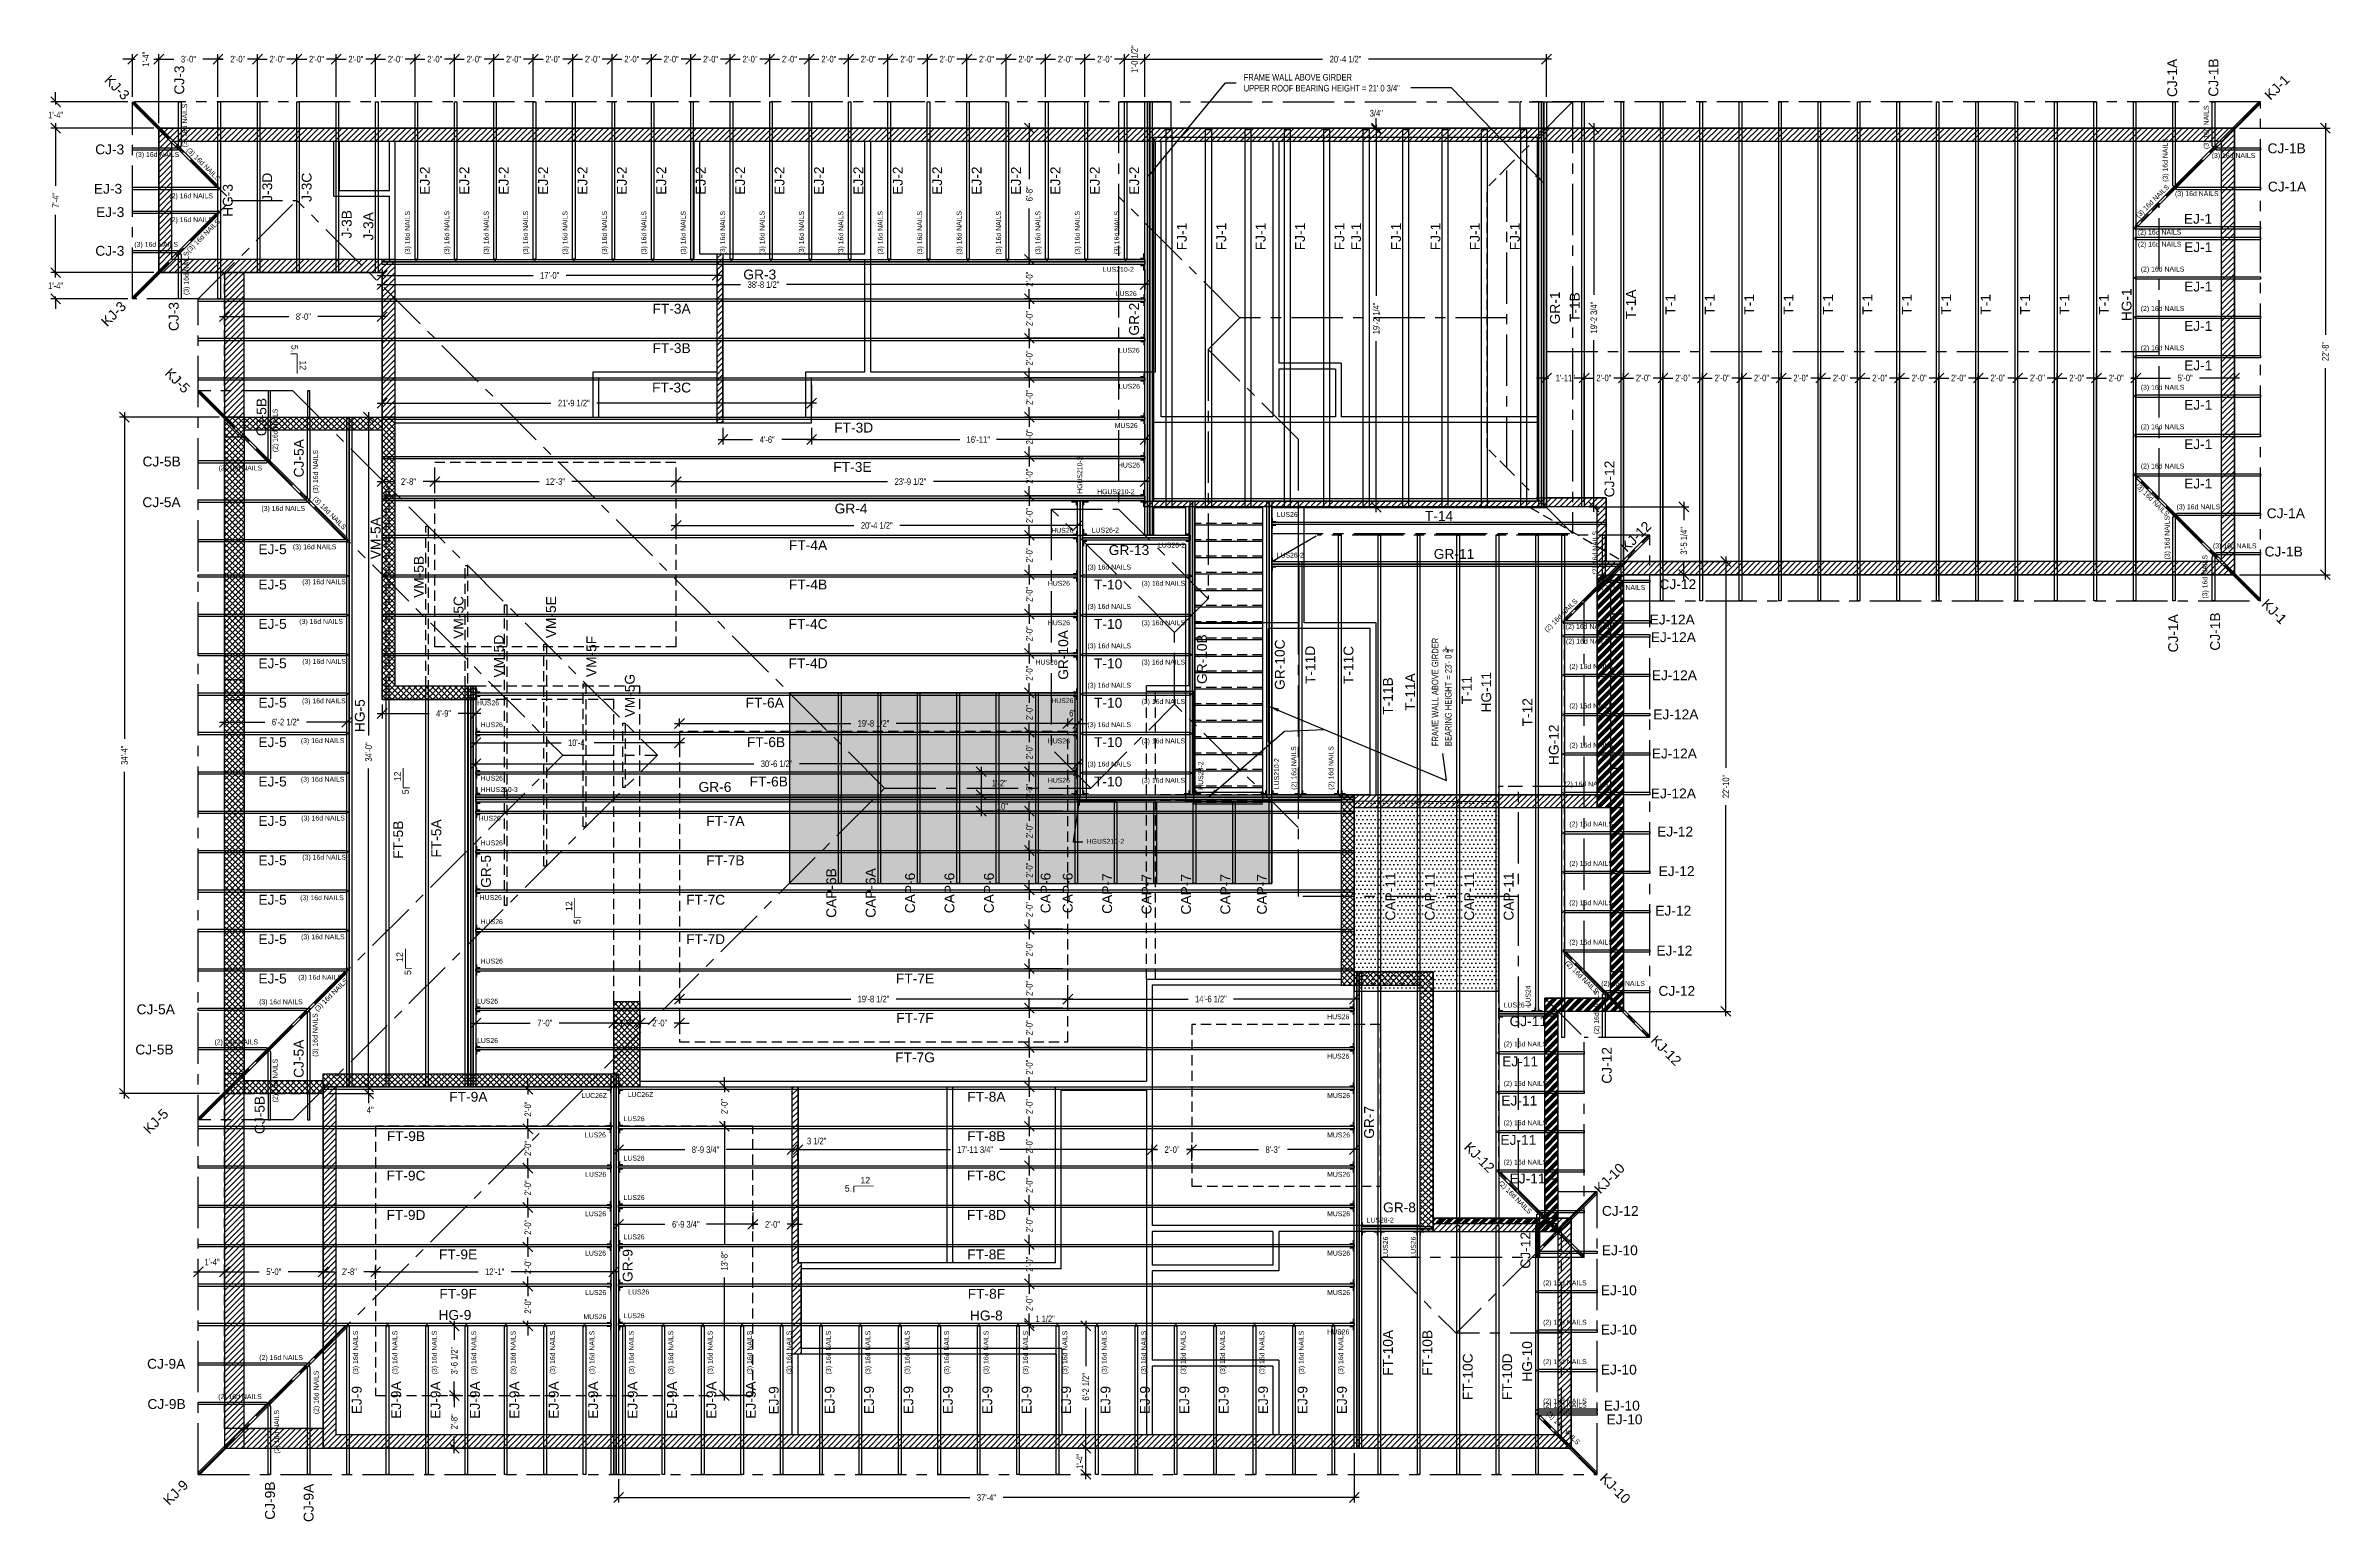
# Model space of a CAD drawing. Header units: inches. Extents: x -1174 to 3208, y -125 to 2788.
# Drawn here: x 583 to 1974, y 487 to 1386 of the extents above; entities that cross this region are included whole.
import ezdxf
from ezdxf.enums import TextEntityAlignment as Align

# ---------------------------------------------------------------- set-up
doc = ezdxf.new("R2010")
doc.units = ezdxf.units.IN
doc.header["$LTSCALE"] = 25
doc.header["$MEASUREMENT"] = 0
doc.header["$PDMODE"] = 34
doc.header["$PDSIZE"] = 0.08
doc.linetypes.add('CENTER', pattern=[2, 1.25, -0.25, 0.25, -0.25])
doc.linetypes.add('HIDDEN', pattern=[0.375, 0.25, -0.125])
for name, color, linetype in [('1WEXTERIOR', 150, 'Continuous'), ('1WFIXTURES', 3, 'Continuous'), ('1WINTERIOR', 4, 'Continuous'), ('2WEXTERIOR', 190, 'Continuous'), ('3droof', 200, 'Continuous'), ('R_connectors', 150, 'Continuous'), ('R_connectors_text', 150, 'Continuous'), ('RDIM', 2, 'Continuous'), ('RMARK', 80, 'Continuous'), ('ROOF', 7, 'CENTER'), ('RTRUSS', 30, 'Continuous'), ('RVALLEY', 3, 'HIDDEN')]:
    doc.layers.add(name, color=color, linetype=linetype)
doc.styles.add('Dim', font='ARIALN.TTF')
doc.styles.add('Plane', font='arial.ttf')
doc.dimstyles.new('Clearspan', dxfattribs={"dimscale": 48, "dimtxt": 0.083333, "dimasz": 0.125, "dimexe": 0.0625, "dimexo": 0.0625, "dimgap": 0.09375, "dimtad": 0, "dimtoh": 1, "dimdec": 4, "dimzin": 3, "dimdsep": 46, "dimlunit": 4, "dimtxsty": 'Dim', "dimblk": 'OBLIQUE', "dimcen": 0.09375, "dimdle": 0.0625, "dimazin": 0, "dimtfac": 1, "dimtdec": 4, "dimtix": 1, "dimtmove": 2, "dimatfit": 3, "dimfxl": 1, "dimfrac": 2, "dimtolj": 1, "dimtzin": 3, "dimarcsym": 0})
pattern_1 = [(45, (1053.153, 923.9576), (-2.65165, 2.65165), []), (45, (1054.037, 923.9576), (-2.65165, 2.65165), []), (45, (1054.921, 923.9576), (-2.65165, 2.65165), []), (45, (1055.805, 923.9576), (-2.65165, 2.65165), [])]

msp = doc.modelspace()

# ---------------------------------------------------------------- texts
at = {"layer": 'R_connectors_text', "color": 150, "style": 'Plane'}
for s, rotation, p in [('(3) 16d NAILS', 90, (669.81227, 1324.47881)), ('(3) 16d NAILS', 90, (1900.93312, 1323.35185)), ('(3) 16d NAILS', 360, (1901.87872, 1317.05229)), ('(3) 16d NAILS', 90, (805.42545, 1259.10261)), ('(3) 16d NAILS', 90, (829.42545, 1259.10261)), ('(3) 16d NAILS', 90, (853.42545, 1259.10261)), ('(3) 16d NAILS', 90, (877.42545, 1259.10261)), ('(3) 16d NAILS', 90, (901.42545, 1259.10261)), ('(3) 16d NAILS', 90, (925.42545, 1259.10261)), ('(3) 16d NAILS', 90, (949.42545, 1259.10261)), ('(3) 16d NAILS', 90, (973.42545, 1259.10261)), ('(3) 16d NAILS', 90, (997.42545, 1259.10261)), ('(3) 16d NAILS', 90, (1021.42545, 1259.10261)), ('(3) 16d NAILS', 90, (1045.42545, 1259.10261)), ('(3) 16d NAILS', 90, (1069.42545, 1259.10261)), ('(3) 16d NAILS', 90, (1093.42545, 1259.10261)), ('(3) 16d NAILS', 90, (1117.42545, 1259.10261)), ('(3) 16d NAILS', 90, (1141.42545, 1259.10261)), ('(3) 16d NAILS', 90, (1165.42545, 1259.10261)), ('(3) 16d NAILS', 90, (1189.42545, 1259.10261)), ('(3) 16d NAILS', 90, (1213.42545, 1259.10261)), ('(3) 16d NAILS', 90, (1237.42545, 1259.10261)), ('(2) 16d NAILS', 360, (1856.90702, 1262.99364)), ('(2) 16d NAILS', 360, (1858.67545, 1247.85261)), ('(2) 16d NAILS', 360, (1858.67545, 1223.85261)), ('(2) 16d NAILS', 360, (1858.67545, 1199.85261)), ('(2) 16d NAILS', 360, (1858.67545, 1127.85261)), ('(3) 16d NAILS', 360, (1217.17545, 946.35261)), ('LUS210-2', 90, (1334.78349, 933.48248)), ('(2) 16d NAILS', 90.54393093, (1345.39714, 933.07399)), ('(2) 16d NAILS', 90, (1367.92545, 933.10261)), ('(2) 16d NAILS', 360, (1510.67545, 909.85261)), ('(2) 16d NAILS', 360, (1510.67545, 885.85261)), ('(2) 16d NAILS', 360, (1510.67545, 861.85261)), ('(2) 16d NAILS', 360, (1510.67545, 837.85261)), ('(2) 16d NAILS', 315, (1507.17544, 826.74396)), ('LUS24', 90, (1487.92545, 801.10261)), ('(2) 16d NAILS', 360, (1470.67545, 775.85261)), ('(2) 16d NAILS', 360, (1470.67545, 751.85261)), ('(2) 16d NAILS', 360, (1470.67545, 727.85261)), ('(2) 16d NAILS', 360, (1470.67545, 703.85261)), ('(2) 16d NAILS', 315, (1466.67685, 692.62724)), ('(2) 16d NAILS', 360, (1494.67545, 555.85261)), ('(3) 16d NAILS', 315, (1495.91809, 552.10261))]:
    msp.add_text(s, height=3, rotation=rotation, dxfattribs=at).set_placement(p, align=Align.BOTTOM_LEFT)
at = {"layer": 'R_connectors_text', "color": 1, "style": 'Plane'}
for s, rotation, p in [('(3) 16d NAILS', 315, (668.35914, 1322.50254)), ('(3) 16d NAILS', 90, (1875.03732, 1303.41327)), ('(3) 16d NAILS', 45, (1857.44547, 1281.11041)), ('(3) 16d NAILS', 45, (670.4148, 1260.10079)), ('(3) 16d NAILS', 360, (1858.67545, 1176.74074)), ('(2) 16d NAILS', 90, (723.98205, 1138.7376)), ('(2) 16d NAILS', 360, (1858.67545, 1152.74074)), ('(3) 16d NAILS', 90, (748.58885, 1113.59638)), ('HGUS210-2', 90, (1214.00955, 1113.31677)), ('(3) 16d NAILS', 315, (1855.32584, 1118.04689, 149.04167)), ('(3) 16d NAILS', 315, (745.2445, 1110.08421)), ('(3) 16d NAILS', 90, (1876.17777, 1073.36103)), ('(3) 16d NAILS', 360, (1880.46993, 1103.94099)), ('(2) 16d NAILS', 90, (1527.78732, 1064.16327)), ('(2) 16d NAILS', 45, (1497.20933, 1028.85479)), ('(2) 16d NAILS', 360, (1508.59938, 1022.1285, 191.54167)), ('(2) 16d NAILS', 360, (1510.67545, 1006.74074)), ('(2) 16d NAILS', 360, (1510.67545, 982.74074)), ('(2) 16d NAILS', 360, (1510.67545, 958.74074)), ('HUS28-2', 90, (1287.67625, 933.10261)), ('(2) 16d NAILS', 360, (1507.67545, 935.10261, 232.33333)), ('(3) 16d NAILS', 45, (748.30421, 797.79171)), ('(3) 16d NAILS', 360, (712.75069, 802.4389)), ('(3) 16d NAILS', 90, (748.36118, 770.42355)), ('(2) 16d NAILS', 360, (685.54998, 777.98683)), ('(2) 16d NAILS', 90, (723.96739, 742.72025)), ('LUC26Z', 360, (908.98083, 745.35261)), ('LUS26', 90, (1400.22545, 648.10261, 170.47917)), ('LUS26', 90, (1417.15799, 648.10261, 168.58333))]:
    msp.add_text(s, height=3, rotation=rotation, dxfattribs=at).set_placement(p)
at = {"layer": 'R_connectors_text', "color": 150, "style": 'Plane'}
for s, p in [('(3) 16d NAILS', (664.1227, 1321.55)), ('(2) 16d NAILS', (684.67545, 1296.35261)), ('(2) 16d NAILS', (684.67545, 1281.85261)), ('LUS26', (1249.17545, 1180.35261)), ('(3) 16d NAILS', (759.83605, 1082.59796)), ('LUS26-2', (1276.67545, 1083.60261)), ('(3) 16d NAILS', (1276.67545, 1060.35261)), ('(3) 16d NAILS', (1276.67545, 1036.35261)), ('(3) 16d NAILS', (1276.67545, 988.35261)), ('(3) 16d NAILS', (1276.67545, 964.35261)), ('(3) 16d NAILS', (1276.67545, 940.35261)), ('(3) 16d NAILS', (763.17545, 820.35261))]:
    msp.add_text(s, height=3, dxfattribs=at).set_placement(p, align=Align.TOP_RIGHT)
at = {"layer": 'R_connectors_text', "color": 1, "style": 'Plane'}
for s, p in [('(3) 16d NAILS', (1879.5221, 1294.74282, 136.54167)), ('LUS210-2', (1226.58131, 1248.60261)), ('LUS26', (1234.42432, 1233.82843)), ('LUS26', (1236.17545, 1199.27761, 277.75)), ('MUS26', (1233.81664, 1153.46462, 277.75)), ('(2) 16d NAILS', (688.02007, 1127.57514)), ('HGUS210-2', (1223.09369, 1113.1462)), ('(3) 16d NAILS', (714.14418, 1102.97187)), ('HUS26', (1195.17545, 1089.62821)), ('(3) 16d NAILS', (738.99453, 1058.26283)), ('HUS26', (1193.03015, 1057.35261)), ('(3) 16d NAILS', (737.21787, 1034.14468)), ('HUS26', (1193.03015, 1033.35261)), ('(2) 16d NAILS', (1508.48721, 1031.09597)), ('(3) 16d NAILS', (739.04276, 1009.80078)), ('HUS26', (1185.53631, 1009.35261)), ('(3) 16d NAILS', (738.88756, 985.75871)), ('HUS26', (1195.17545, 985.89095, 277.75)), ('HUS26', (845.42545, 984.51568)), ('HUS26', (847.67545, 971.24074)), ('(3) 16d NAILS', (738.15225, 961.54831)), ('HUS26', (1193.03015, 961.35261)), ('(3) 16d NAILS', (738.15225, 938.0047)), ('HUS26', (847.67545, 938.67982)), ('HUS26', (1193.03015, 937.35261)), ('(3) 16d NAILS', (738.39716, 914.37073)), ('(3) 16d NAILS', (739.04276, 890.5211)), ('HGUS210-2', (1216.72522, 900.19627)), ('(3) 16d NAILS', (737.7303, 865.86818)), ('(3) 16d NAILS', (738.29867, 842.01131)), ('LUS26', (845.42545, 802.85261)), ('LUS26', (845.42545, 778.85261)), ('LUC26Z', (937.15714, 745.9507)), ('MUS26', (1363.16521, 745.35261)), ('LUS26', (934.67545, 731.24074)), ('MUS26', (1363.16521, 721.35261)), ('LUS26', (934.67545, 707.24074)), ('LUS26', (911.31608, 697.35261)), ('MUS26', (1363.16521, 697.35261)), ('LUS26', (934.67545, 683.24074)), ('LUS26', (911.22523, 673.35261)), ('MUS26', (1363.16521, 673.35261)), ('LUS28-2', (1387.17545, 669.49074)), ('LUS26', (934.67545, 659.24074)), ('LUS26', (911.20985, 649.35261)), ('MUS26', (1363.16521, 649.35261)), ('LUS26', (911.33364, 625.35261)), ('LUS26', (937.50844, 625.7081)), ('MUS26', (1363.16521, 625.35261)), ('MUS26', (910.22658, 610.64821)), ('LUS26', (934.67545, 611.24074)), ('HUS26', (1363.16521, 601.35261))]:
    msp.add_text(s, height=3, dxfattribs=at).set_placement(p)
at = {"layer": 'R_connectors_text', "color": 150, "style": 'Plane'}
for s, rotation, p in [('(3) 16d NAILS', 360, (663.30392, 1266.8063)), ('(3) 16d NAILS', 90, (666.82155, 1261.01461)), ('(3) 16d NAILS', 90, (1896.2265, 1076.09604)), ('(3) 16d NAILS', 360, (1276.67545, 1012.35261)), ('(2) 16d NAILS', 90, (1525.63138, 810.81291)), ('LUS26', 360, (923.94062, 724.35261)), ('(3) 16d NAILS', 90, (769.92545, 603.60261)), ('(3) 16d NAILS', 90, (793.92545, 603.60261)), ('(3) 16d NAILS', 90, (817.92545, 603.60261)), ('(3) 16d NAILS', 90, (841.92545, 603.60261)), ('(3) 16d NAILS', 90, (865.92545, 603.60261)), ('(3) 16d NAILS', 90, (889.92545, 603.60261)), ('(3) 16d NAILS', 90, (913.92545, 603.60261)), ('(3) 16d NAILS', 90, (937.92545, 603.60261)), ('(3) 16d NAILS', 90, (961.92545, 603.60261)), ('(3) 16d NAILS', 90, (985.92545, 603.60261)), ('(3) 16d NAILS', 90, (1009.92545, 603.60261)), ('(3) 16d NAILS', 90, (1033.92545, 603.60261)), ('(3) 16d NAILS', 90, (1057.92545, 603.60261)), ('(3) 16d NAILS', 90, (1081.92545, 603.60261)), ('(3) 16d NAILS', 90, (1105.92545, 603.60261)), ('(3) 16d NAILS', 90, (1129.92545, 603.60261)), ('(3) 16d NAILS', 90, (1153.92545, 603.60261)), ('(3) 16d NAILS', 90, (1177.92545, 603.60261)), ('(3) 16d NAILS', 90, (1201.92545, 603.60261)), ('(3) 16d NAILS', 90, (1225.92545, 603.60261)), ('(3) 16d NAILS', 90, (1249.92545, 603.60261)), ('(3) 16d NAILS', 90, (1273.92545, 603.60261)), ('(3) 16d NAILS', 90, (1297.92545, 603.60261)), ('(3) 16d NAILS', 90, (1321.92545, 603.60261)), ('(3) 16d NAILS', 90, (1345.92545, 603.60261)), ('(3) 16d NAILS', 90, (1369.92545, 603.60261)), ('(2) 16d NAILS', 360, (739.40548, 588.7713)), ('(2) 16d NAILS', 90, (745.92545, 579.29195)), ('(2) 16d NAILS', 360, (714.3807, 564.9529)), ('(2) 16d NAILS', 90, (721.92545, 555.29195))]:
    msp.add_text(s, height=3, rotation=rotation, dxfattribs=at).set_placement(p, align=Align.TOP_RIGHT)
for s, p in [('(2) 16d NAILS', (1856.81727, 1270.34797)), ('LUS26', (1332.42545, 1098.35261)), ('LUS26-2', (1219.8525, 1088.86186)), ('LUS26-2', (1332.42545, 1073.60261)), ('(3) 16d NAILS', (1902.62295, 1079.25307)), ('(3) 16d NAILS', (1217.17545, 1066.35261)), ('(2) 16d NAILS', (1530.36678, 1053.90386)), ('(3) 16d NAILS', (1217.17545, 1042.35261)), ('(3) 16d NAILS', (1217.17545, 1018.35261)), ('(3) 16d NAILS', (1217.17545, 994.35261)), ('(3) 16d NAILS', (1217.17545, 970.35261)), ('HUS26', (846.42769, 913.33445)), ('HUS26', (847.67545, 898.35261)), ('HUS26', (847.0522, 865.0488)), ('(2) 16d NAILS', (1530.10439, 812.76827)), ('LUS26-2', (1470.67545, 799.60261)), ('(2) 16d NAILS', (1494.67545, 630.35261)), ('(2) 16d NAILS', (1494.67545, 606.35261)), ('(2) 16d NAILS', (1494.67545, 582.35261)), ('(2) 16d NAILS', (1494.67545, 558.35261))]:
    msp.add_text(s, height=3, dxfattribs=at).set_placement(p, align=Align.BOTTOM_LEFT)
at = {"layer": 'R_connectors_text', "color": 1, "style": 'Plane'}
for p in [(1249.17545, 1132.35261), (1376.67545, 796.35261), (1376.67545, 772.35261)]:
    msp.add_text('HUS26', height=3, dxfattribs=at).set_placement(p, align=Align.TOP_RIGHT)
for s, p in [('HHUS210-3', (847.67545, 930.85261)), ('HUS26', (847.67545, 850.35261)), ('HUS26', (847.67545, 826.35261))]:
    msp.add_text(s, height=3, dxfattribs=at).set_placement(p, align=Align.BOTTOM_LEFT)
at = {"layer": 'RDIM', "char_height": 4, "style": 'Dim'}
for s, insert, attachment_point in [('\\A1;FRAME WALL ABOVE GIRDER\\PUPPER ROOF BEARING HEIGHT = 21\' 0 3/4"', (1312.36021, 1363.7458), 4), ('\\A1;', (1409.65553, 1360.58067), 6), ('\\A1;', (1366.13249, 969.8126), 4), ('\\A1;', (1218.92147, 901.28168), 4)]:
    msp.add_mtext(s, dxfattribs=dict(at, insert=insert, attachment_point=attachment_point))
at = {"layer": 'RDIM', "insert": (1433.60081, 959.67678), "char_height": 4, "attachment_point": 4, "rotation": 90, "style": 'Dim'}
msp.add_mtext('\\A1;FRAME WALL ABOVE GIRDER\\PBEARING HEIGHT = 23\'- 0 {\\H0.7x;\\S3/4;}"', dxfattribs=at)
at = {"layer": 'RMARK', "color": 2, "style": 'Plane'}
for s, rotation, p in [('CJ-1A', 90, (1877.79982, 1366.68615)), ('CJ-1B', 90, (1902.92337, 1366.90826)), ('KJ-3', 315, (626.24175, 1360.87226)), ('CJ-3', 90, (664.13118, 1365.38794)), ('KJ-1', 45, (1941.65587, 1360.97576)), ('J-3D', 90, (717.67545, 1300.10261)), ('J-3C', 90, (741.67545, 1300.10261)), ('EJ-2', 90, (813.67545, 1304.10261)), ('EJ-2', 90, (837.67545, 1304.10261)), ('EJ-2', 90, (861.67545, 1304.10261)), ('EJ-2', 90, (885.67545, 1304.10261)), ('EJ-2', 90, (909.67545, 1304.10261)), ('EJ-2', 90, (933.67545, 1304.10261)), ('EJ-2', 90, (957.67545, 1304.10261)), ('EJ-2', 90, (981.67545, 1304.10261)), ('EJ-2', 90, (1005.67545, 1304.10261)), ('EJ-2', 90, (1029.67545, 1304.10261)), ('EJ-2', 90, (1053.67545, 1304.10261)), ('EJ-2', 90, (1077.67545, 1304.10261)), ('EJ-2', 90, (1101.67545, 1304.10261)), ('EJ-2', 90, (1125.67545, 1304.10261)), ('EJ-2', 90, (1149.67545, 1304.10261)), ('EJ-2', 90, (1173.67545, 1304.10261)), ('EJ-2', 90, (1197.67545, 1304.10261)), ('EJ-2', 90, (1221.67545, 1304.10261)), ('EJ-2', 90, (1245.67545, 1304.10261)), ('HG-3', 90, (693.67545, 1292.10261)), ('J-3B', 90, (766.06876, 1277.57757)), ('J-3A', 90, (779.25902, 1276.31012)), ('FJ-1', 90, (1274.67545, 1270.08613)), ('FJ-1', 90, (1298.67545, 1270.08613)), ('FJ-1', 90, (1322.67545, 1270.08613)), ('FJ-1', 90, (1346.67545, 1270.08613)), ('FJ-1', 90, (1370.67545, 1270.08613)), ('FJ-1', 90, (1380.81144, 1270.08613)), ('FJ-1', 90, (1405.13258, 1270.08613)), ('FJ-1', 90, (1429.13258, 1270.08613)), ('FJ-1', 90, (1453.13258, 1270.08613)), ('FJ-1', 90, (1477.49943, 1270.08613)), ('EJ-1', 360, (1893.67545, 1263.60261)), ('EJ-1', 360, (1893.67545, 1239.60261)), ('KJ-3', 45, (624.10999, 1222.981)), ('CJ-3', 90, (660.75798, 1221.32909)), ('GR-2', 90, (1245.59665, 1219.75303)), ('GR-1', 90, (1501.8801, 1226.58489)), ('T-1B', 90, (1513.94223, 1227.02314)), ('T-1A', 90, (1548.17545, 1228.73253)), ('T-1', 90, (1572.17545, 1228.73253)), ('T-1', 90, (1596.17545, 1228.73253)), ('T-1', 90, (1620.17545, 1228.73253)), ('T-1', 90, (1644.17545, 1228.73253)), ('T-1', 90, (1668.17545, 1228.73253)), ('T-1', 90, (1692.17545, 1228.73253)), ('T-1', 90, (1716.17545, 1228.73253)), ('T-1', 90, (1740.17545, 1228.73253)), ('T-1', 90, (1764.17545, 1228.73253)), ('T-1', 90, (1788.17545, 1228.73253)), ('T-1', 90, (1812.17545, 1228.73253)), ('T-1', 90, (1836.17545, 1228.73253)), ('HG-1', 90, (1850.02123, 1228.49407)), ('EJ-1', 360, (1893.67545, 1215.60261)), ('KJ-5', 315, (663.0434, 1182.32349)), ('EJ-1', 360, (1893.67545, 1191.60261)), ('CJ-5B', 90, (714.15129, 1160.10058)), ('EJ-1', 360, (1893.67545, 1167.60261)), ('CJ-5A', 90, (736.92545, 1135.00794)), ('EJ-1', 360, (1893.67545, 1143.60261)), ('CJ-12', 90, (1535.08521, 1122.40452)), ('EJ-1', 360, (1893.67545, 1119.60261)), ('CJ-1A', 360, (1947.00176, 1101.49577)), ('VM-5A', 90, (783.76039, 1086.32042)), ('KJ-12', 45, (1551.21308, 1087.34109)), ('EJ-5', 360, (720.92545, 1079.60261)), ('VM-5B', 90, (810.00375, 1062.75482)), ('VM-5C', 90, (834.1979, 1038.07097)), ('VM-5E', 90, (890.50683, 1038.19739)), ('KJ-1', 315, (1940.01954, 1041.65029)), ('GR-10A', 90, (1202.44094, 1015.23535)), ('CJ-1A', 90, (1878.39358, 1028.40379)), ('CJ-1B', 90, (1903.925, 1029.47588)), ('VM-5D', 90, (858.68549, 1014.45191)), ('VM-5F', 90, (915.08865, 1014.27281)), ('GR-10B', 90, (1286.92945, 1012.67187)), ('GR-10C', 90, (1334.33688, 1009.30109)), ('T-11D', 90.54393093, (1352.92518, 1009.15957)), ('T-11C', 90, (1376.17545, 1009.10261)), ('EJ-12A', 360, (1573.99284, 1026.02723)), ('VM-5G', 90, (938.48499, 990.42601)), ('T-11A', 90, (1413.70189, 992.61904)), ('T-11', 90, (1448.17545, 993.82212)), ('HG-11', 90, (1460.04752, 992.51406)), ('EJ-12A', 360, (1574.6214, 1002.84892)), ('HG-5', 90, (774.07622, 978.23533)), ('T-11B', 90, (1400.17545, 990.22955)), ('T-12', 90, (1485.12207, 980.29715)), ('EJ-12A', 360, (1575.56369, 979.00945)), ('HG-12', 90, (1501.20256, 960.50334)), ('EJ-12A', 360, (1574.61389, 955.17342)), ('EJ-12A', 360, (1574.02567, 930.8638)), ('FT-5B', 90, (797.40088, 902.66505)), ('FT-5A', 90, (820.61934, 903.42584)), ('EJ-12', 360, (1575.08641, 907.62689)), ('GR-5', 90, (850.88731, 883.36699)), ('CAP-6B', 90, (1061.17545, 870.22317)), ('CAP-6A', 90, (1085.17545, 870.22317)), ('CAP-6', 90, (1109.17545, 870.22317)), ('CAP-6', 90, (1133.17545, 870.22317)), ('CAP-6', 90, (1157.17545, 870.22317)), ('CAP-6', 90, (1191.69139, 870.22317)), ('CAP-6', 90, (1205.17545, 870.22317)), ('CAP-7', 90, (1229.17545, 869.85817)), ('CAP-7', 90, (1253.17545, 869.42534)), ('CAP-7', 90, (1277.17545, 869.42534)), ('CAP-7', 90, (1301.17545, 869.42534)), ('CAP-7', 90, (1323.42545, 869.42534)), ('CAP-11', 90, (1401.67545, 868.10261)), ('CAP-11', 90, (1425.67545, 868.10261)), ('CAP-11', 90, (1449.67545, 868.10261)), ('CAP-11', 90, (1473.67545, 868.10261)), ('EJ-12', 360, (1576.00489, 883.53159)), ('EJ-12', 360, (1573.93831, 859.4363)), ('EJ-12', 360, (1574.62716, 835.11153)), ('CJ-5A', 360, (649.79144, 799.35293)), ('CJ-5A', 90, (736.88179, 769.26038)), ('KJ-12', 315, (1569.61428, 774.28918)), ('CJ-5B', 360, (649.01218, 774.86715)), ('EJ-11', 360, (1480.70799, 767.65773)), ('CJ-12', 90, (1533.47548, 765.23834)), ('KJ-5', 45, (649.85029, 731.17665)), ('CJ-5B', 90, (713.06995, 734.9925)), ('FT-9A', 360, (840.17545, 746.10261)), ('GR-7', 90, (1388.71059, 730.51681)), ('EJ-11', 360, (1480.19903, 743.75144)), ('FT-9B', 360, (802.17545, 722.10261)), ('KJ-12', 315, (1455.88302, 709.23405)), ('EJ-11', 360, (1479.63329, 719.82105)), ('FT-9C', 360, (802.17545, 698.10261)), ('EJ-11', 360, (1485.18935, 696.27887)), ('KJ-10', 45, (1535.09834, 696.41476)), ('FT-9D', 360, (802.17545, 674.10261)), ('CJ-12', 90, (1483.93455, 652.57178)), ('FT-9E', 360, (833.92693, 650.10261)), ('GR-9', 90, (937.15184, 643.28313)), ('FT-9F', 360, (833.92693, 626.10261)), ('HG-9', 360, (831.99701, 613.22461)), ('FT-10A', 90, (1400.17545, 590.10261)), ('FT-10B', 90, (1424.17545, 590.10261)), ('CJ-9A', 360, (656.15975, 583.43785)), ('FT-10C', 90, (1448.79505, 575.54634)), ('FT-10D', 90, (1472.79505, 575.54634)), ('HG-10', 90, (1484.94925, 584.92511)), ('EJ-9A', 90, (796.17545, 561.35261)), ('EJ-9A', 90, (820.17545, 561.35261)), ('EJ-9A', 90, (844.17545, 561.35261)), ('EJ-9A', 90, (868.17545, 561.35261)), ('EJ-9A', 90, (892.17545, 561.35261)), ('EJ-9A', 90, (916.17545, 561.35261)), ('EJ-9A', 90, (940.17545, 561.35261)), ('EJ-9A', 90, (964.17545, 561.35261)), ('EJ-9A', 90, (988.17545, 561.35261)), ('EJ-9A', 90, (1012.17545, 561.35261)), ('CJ-9B', 360, (656.37039, 558.95666)), ('EJ-9', 90, (772.17545, 561.35261)), ('EJ-9', 90, (1026.16607, 561.14947)), ('EJ-9', 90, (1060.17545, 561.35261)), ('EJ-9', 90, (1084.17545, 561.35261)), ('EJ-9', 90, (1108.17545, 561.35261)), ('EJ-9', 90, (1132.17545, 561.35261)), ('EJ-9', 90, (1156.17545, 561.35261)), ('EJ-9', 90, (1180.17545, 561.35261)), ('EJ-9', 90, (1204.17545, 561.35261)), ('EJ-9', 90, (1228.17545, 561.35261)), ('EJ-9', 90, (1252.17545, 561.35261)), ('EJ-9', 90, (1276.17545, 561.35261)), ('EJ-9', 90, (1300.17545, 561.35261)), ('EJ-9', 90, (1324.17545, 561.35261)), ('EJ-9', 90, (1348.17545, 561.35261)), ('EJ-9', 90, (1372.17545, 561.35261)), ('EJ-10', 360, (1544.27275, 549.58923)), ('KJ-10', 315, (1538.63883, 507.53773)), ('KJ-9', 45, (661.96216, 505.05629)), ('CJ-9B', 90, (719.3375, 500.09342)), ('CJ-9A', 90, (742.87834, 498.71566))]:
    msp.add_text(s, height=6, rotation=rotation, dxfattribs=at).set_placement(p, align=Align.MIDDLE_CENTER)
for s, p in [('CJ-3', (621.7409, 1323.17887)), ('CJ-1B', (1947.48716, 1323.79786)), ('EJ-3', (620.70413, 1299.16215)), ('CJ-1A', (1947.72169, 1300.51588)), ('EJ-3', (622.04667, 1284.93996)), ('EJ-1', (1893.51628, 1280.89136)), ('CJ-3', (621.8332, 1261.37298)), ('GR-3', (1017.65047, 1246.95317)), ('FT-3A', (963.92545, 1226.10261)), ('FT-3B', (963.92545, 1202.10261)), ('FT-3C', (963.92545, 1178.10261)), ('FT-3D', (1074.83086, 1153.68175)), ('CJ-5B', (653.37345, 1133.0483)), ('FT-3E', (1074.10076, 1129.71513)), ('CJ-5A', (653.30595, 1108.2457)), ('GR-4', (1073.23424, 1104.43167)), ('T-14', (1431.30045, 1099.85956)), ('FT-4A', (1047.06563, 1082.10261)), ('GR-13', (1242.49645, 1079.08653)), ('GR-11', (1440.43388, 1076.75141)), ('CJ-1B', (1945.70009, 1078.20227)), ('EJ-5', (720.92545, 1058.10261)), ('FT-4B', (1047.06563, 1058.10261)), ('T-10', (1229.81717, 1058.10261)), ('CJ-12', (1576.71275, 1058.29808)), ('EJ-5', (720.92545, 1034.10261)), ('FT-4C', (1047.06563, 1034.10261)), ('T-10', (1229.81717, 1034.10261)), ('EJ-12A', (1573.28186, 1036.76429)), ('EJ-5', (720.92545, 1010.10261)), ('FT-4D', (1047.06563, 1010.10261)), ('T-10', (1229.81717, 1010.10261)), ('EJ-5', (720.92545, 986.10261)), ('FT-6A', (1020.68185, 986.10261)), ('T-10', (1229.81717, 986.10261)), ('EJ-5', (720.92545, 962.10261)), ('FT-6B', (1021.45031, 962.10261)), ('T-10', (1229.81717, 962.10261)), ('EJ-5', (720.92545, 938.10261)), ('GR-6', (990.35175, 934.83276)), ('FT-6B', (1023.12862, 938.10261)), ('T-10', (1229.81717, 938.10261)), ('EJ-5', (720.92545, 914.10261)), ('FT-7A', (996.75356, 914.10261)), ('EJ-5', (720.92545, 890.10261)), ('FT-7B', (996.74742, 890.10261)), ('EJ-5', (720.92545, 866.10261)), ('FT-7C', (984.67463, 866.10261)), ('EJ-5', (720.92545, 842.10261)), ('FT-7D', (984.67463, 842.10261)), ('EJ-5', (720.92545, 818.10261)), ('FT-7E', (1112.17545, 818.10261)), ('CJ-12', (1576.1067, 810.59802)), ('FT-7F', (1112.17545, 794.10261)), ('GJ-11', (1485.67545, 792.10261)), ('FT-7G', (1112.17545, 770.10261)), ('FT-8A', (1155.67545, 746.10261)), ('FT-8B', (1155.67545, 722.10261)), ('FT-8C', (1155.67545, 698.10261)), ('GR-8', (1407.22767, 678.72344)), ('FT-8D', (1155.67545, 674.10261)), ('CJ-12', (1541.68346, 676.56074)), ('EJ-10', (1541.41236, 652.57166)), ('FT-8E', (1155.67545, 650.10261)), ('FT-8F', (1155.67545, 626.10261)), ('EJ-10', (1540.79275, 628.21547)), ('HG-8', (1155.61463, 612.87051)), ('EJ-10', (1540.79275, 604.27209)), ('EJ-10', (1540.79275, 579.91589)), ('EJ-10', (1542.62235, 557.963))]:
    msp.add_text(s, height=6, dxfattribs=at).set_placement(p, align=Align.MIDDLE_CENTER)

# ---------------------------------------------------------------- blocks, each defined once
blk = doc.blocks.new('PitchIndicator')
at = {"color": 0, "const_width": 0.5}
for points in [[(0, 0), (0, 4)], [(0, 4), (12, 4)]]:
    blk.add_lwpolyline(points, dxfattribs=at)
at = {"color": 0}
blk.add_text('12', height=4, dxfattribs=at).set_placement((4, 5.5))
blk.add_attdef('PITCH', text='', height=4, dxfattribs=at).set_placement((-1, 0.5), align=Align.RIGHT)
blk = doc.blocks.new('LUS26')
at = {"const_width": 0.5}
for points in [[(-1.5, -2.75), (-1.5, -0.75), (-3.5, -0.75)], [(1.5, -2.75), (1.5, -0.75), (3.5, -0.75)]]:
    blk.add_lwpolyline(points, dxfattribs=at)
blk = doc.blocks.new('hanger16dNAILS')
at = {"color": 0, "const_width": 0.5}
for points in [[(1.1, -0.8), (-1.9, 1)], [(1.1, 0.8), (-1.9, -1)]]:
    blk.add_lwpolyline(points, dxfattribs=at)
blk = doc.blocks.new('hanger3.0')
at = {"color": 0, "const_width": 0.5}
for points in [[(2.5, 2), (0.5, 2), (0.5, 4)], [(0.5, -4), (0.5, -2), (2.5, -2)]]:
    blk.add_lwpolyline(points, dxfattribs=at)
blk = doc.blocks.new('hanger4.5')
at = {"color": 0, "const_width": 0.5}
for points in [[(2.5, 2.75), (0.5, 2.75), (0.5, 4.75)], [(0.5, -4.75), (0.5, -2.75), (2.5, -2.75)]]:
    blk.add_lwpolyline(points, dxfattribs=at)
blk = doc.blocks.new('hanger1.5')
at = {"color": 0, "const_width": 0.5}
for points in [[(2.5, 1.25), (0.5, 1.25), (0.5, 3.25)], [(0.5, -3.25), (0.5, -1.25), (2.5, -1.25)]]:
    blk.add_lwpolyline(points, dxfattribs=at)
blk = doc.blocks.new('_OBLIQUE')
at = {"color": 0, "linetype": 'ByBlock'}
blk.add_line((-0.5, -0.5), (0.5, 0.5), dxfattribs=at)
blk = doc.blocks.new('*D165')
at = {"layer": 'Defpoints', "color": 0, "transparency": 16777216}
for p in [(1855.7, 1196.1), (1915.7, 1196.1), (1915.7, 1183.9)]:
    blk.add_point(p, dxfattribs=at)
at = {"layer": 'RDIM', "color": 0, "lineweight": -2, "transparency": 16777216}
for p, q in [((1852.7, 1183.9), (1876.8, 1183.9)), ((1855.7, 1193.1), (1855.7, 1180.9)), ((1918.7, 1183.9), (1894.5, 1183.9)), ((1915.7, 1193.1), (1915.7, 1180.9))]:
    blk.add_line(p, q, dxfattribs=at)
at = {"layer": 'RDIM', "color": 0, "lineweight": -2, "transparency": 16777216, "xscale": 6, "yscale": 6, "zscale": 6, "rotation": 180}
blk.add_blockref('_OBLIQUE', (1855.7, 1183.9), dxfattribs=at)
at = {"layer": 'RDIM', "color": 0, "lineweight": -2, "transparency": 16777216, "xscale": 6, "yscale": 6, "zscale": 6}
blk.add_blockref('_OBLIQUE', (1915.7, 1183.9), dxfattribs=at)
at = {"layer": 'RDIM', "color": 0, "transparency": 16777216, "insert": (1885.7, 1183.9), "char_height": 4, "attachment_point": 5, "style": 'Dim'}
blk.add_mtext('\\A1;5\'-0"', dxfattribs=at)
blk = doc.blocks.new('*D166')
at = {"layer": 'Defpoints', "color": 0, "transparency": 16777216}
for p in [(1915.7, 1336.1), (1915.7, 1064.1), (1971.1, 1064.1)]:
    blk.add_point(p, dxfattribs=at)
at = {"layer": 'RDIM', "color": 0, "lineweight": -2, "transparency": 16777216}
for p, q in [((1918.7, 1336.1), (1974.1, 1336.1)), ((1971.1, 1339.1), (1971.1, 1210.3)), ((1971.1, 1061.1), (1971.1, 1189.9)), ((1918.7, 1064.1), (1974.1, 1064.1))]:
    blk.add_line(p, q, dxfattribs=at)
at = {"layer": 'RDIM', "color": 0, "lineweight": -2, "transparency": 16777216, "xscale": 6, "yscale": 6, "zscale": 6}
for p, rotation in [((1971.1, 1336.1), 90), ((1971.1, 1064.1), 270)]:
    blk.add_blockref('_OBLIQUE', p, dxfattribs=dict(at, rotation=rotation))
at = {"layer": 'RDIM', "color": 0, "transparency": 16777216, "insert": (1971.1, 1200.1), "char_height": 4, "attachment_point": 5, "rotation": 90, "style": 'Dim'}
blk.add_mtext('\\A1;22\'-8"', dxfattribs=at)
blk = doc.blocks.new('*D167')
at = {"layer": 'Defpoints', "color": 0, "transparency": 16777216}
for p in [(1831.7, 1183.9), (1831.7, 1064.1, 120), (1855.7, 1064.1, 120)]:
    blk.add_point(p, dxfattribs=at)
at = {"layer": 'RDIM', "color": 0, "lineweight": -2, "transparency": 16777216}
for p, q in [((1831.7, 1183.9), (1825.7, 1183.9)), ((1831.7, 1067.1), (1831.7, 1186.9)), ((1831.7, 1183.9), (1834.8, 1183.9)), ((1855.7, 1183.9), (1852.6, 1183.9)), ((1855.7, 1067.1), (1855.7, 1186.9)), ((1855.7, 1183.9), (1861.7, 1183.9))]:
    blk.add_line(p, q, dxfattribs=at)
at = {"layer": 'RDIM', "color": 0, "lineweight": -2, "transparency": 16777216, "xscale": 6, "yscale": 6, "zscale": 6}
blk.add_blockref('_OBLIQUE', (1831.7, 1183.9), dxfattribs=at)
at = {"layer": 'RDIM', "color": 0, "lineweight": -2, "transparency": 16777216, "xscale": 6, "yscale": 6, "zscale": 6, "rotation": 180}
blk.add_blockref('_OBLIQUE', (1855.7, 1183.9), dxfattribs=at)
at = {"layer": 'RDIM', "color": 0, "transparency": 16777216, "insert": (1843.7, 1183.9), "char_height": 4, "attachment_point": 5, "style": 'Dim'}
blk.add_mtext('\\A1;2\'-0"', dxfattribs=at)
blk = doc.blocks.new('*D168')
at = {"layer": 'Defpoints', "color": 0, "transparency": 16777216}
for p in [(1807.7, 1183.9), (1807.7, 1064.1), (1831.7, 1064.1, 120)]:
    blk.add_point(p, dxfattribs=at)
at = {"layer": 'RDIM', "color": 0, "lineweight": -2, "transparency": 16777216}
for p, q in [((1807.7, 1183.9), (1801.7, 1183.9)), ((1807.7, 1067.1), (1807.7, 1186.9)), ((1807.7, 1183.9), (1810.8, 1183.9)), ((1831.7, 1183.9), (1828.6, 1183.9)), ((1831.7, 1067.1), (1831.7, 1186.9)), ((1831.7, 1183.9), (1837.7, 1183.9))]:
    blk.add_line(p, q, dxfattribs=at)
at = {"layer": 'RDIM', "color": 0, "lineweight": -2, "transparency": 16777216, "xscale": 6, "yscale": 6, "zscale": 6}
blk.add_blockref('_OBLIQUE', (1807.7, 1183.9), dxfattribs=at)
at = {"layer": 'RDIM', "color": 0, "lineweight": -2, "transparency": 16777216, "xscale": 6, "yscale": 6, "zscale": 6, "rotation": 180}
blk.add_blockref('_OBLIQUE', (1831.7, 1183.9), dxfattribs=at)
at = {"layer": 'RDIM', "color": 0, "transparency": 16777216, "insert": (1819.7, 1183.9), "char_height": 4, "attachment_point": 5, "style": 'Dim'}
blk.add_mtext('\\A1;2\'-0"', dxfattribs=at)
blk = doc.blocks.new('*D169')
at = {"layer": 'Defpoints', "color": 0, "transparency": 16777216}
for p in [(1783.7, 1183.9), (1783.7, 1064.1), (1807.7, 1064.1)]:
    blk.add_point(p, dxfattribs=at)
at = {"layer": 'RDIM', "color": 0, "lineweight": -2, "transparency": 16777216}
for p, q in [((1783.7, 1183.9), (1777.7, 1183.9)), ((1783.7, 1067.1), (1783.7, 1186.9)), ((1783.7, 1183.9), (1786.8, 1183.9)), ((1807.7, 1183.9), (1804.6, 1183.9)), ((1807.7, 1067.1), (1807.7, 1186.9)), ((1807.7, 1183.9), (1813.7, 1183.9))]:
    blk.add_line(p, q, dxfattribs=at)
at = {"layer": 'RDIM', "color": 0, "lineweight": -2, "transparency": 16777216, "xscale": 6, "yscale": 6, "zscale": 6}
blk.add_blockref('_OBLIQUE', (1783.7, 1183.9), dxfattribs=at)
at = {"layer": 'RDIM', "color": 0, "lineweight": -2, "transparency": 16777216, "xscale": 6, "yscale": 6, "zscale": 6, "rotation": 180}
blk.add_blockref('_OBLIQUE', (1807.7, 1183.9), dxfattribs=at)
at = {"layer": 'RDIM', "color": 0, "transparency": 16777216, "insert": (1795.7, 1183.9), "char_height": 4, "attachment_point": 5, "style": 'Dim'}
blk.add_mtext('\\A1;2\'-0"', dxfattribs=at)
blk = doc.blocks.new('*D170')
at = {"layer": 'Defpoints', "color": 0, "transparency": 16777216}
for p in [(1759.7, 1183.9), (1759.7, 1064.1), (1783.7, 1064.1)]:
    blk.add_point(p, dxfattribs=at)
at = {"layer": 'RDIM', "color": 0, "lineweight": -2, "transparency": 16777216}
for p, q in [((1759.7, 1183.9), (1753.7, 1183.9)), ((1759.7, 1067.1), (1759.7, 1186.9)), ((1759.7, 1183.9), (1762.8, 1183.9)), ((1783.7, 1183.9), (1780.6, 1183.9)), ((1783.7, 1067.1), (1783.7, 1186.9)), ((1783.7, 1183.9), (1789.7, 1183.9))]:
    blk.add_line(p, q, dxfattribs=at)
at = {"layer": 'RDIM', "color": 0, "lineweight": -2, "transparency": 16777216, "xscale": 6, "yscale": 6, "zscale": 6}
blk.add_blockref('_OBLIQUE', (1759.7, 1183.9), dxfattribs=at)
at = {"layer": 'RDIM', "color": 0, "lineweight": -2, "transparency": 16777216, "xscale": 6, "yscale": 6, "zscale": 6, "rotation": 180}
blk.add_blockref('_OBLIQUE', (1783.7, 1183.9), dxfattribs=at)
at = {"layer": 'RDIM', "color": 0, "transparency": 16777216, "insert": (1771.7, 1183.9), "char_height": 4, "attachment_point": 5, "style": 'Dim'}
blk.add_mtext('\\A1;2\'-0"', dxfattribs=at)
blk = doc.blocks.new('*D171')
at = {"layer": 'Defpoints', "color": 0, "transparency": 16777216}
for p in [(1735.7, 1183.9), (1759.7, 1064.1), (1735.7, 1048.1)]:
    blk.add_point(p, dxfattribs=at)
at = {"layer": 'RDIM', "color": 0, "lineweight": -2, "transparency": 16777216}
for p, q in [((1735.7, 1183.9), (1729.7, 1183.9)), ((1735.7, 1051.1), (1735.7, 1186.9)), ((1735.7, 1183.9), (1738.8, 1183.9)), ((1759.7, 1183.9), (1756.6, 1183.9)), ((1759.7, 1067.1), (1759.7, 1186.9)), ((1759.7, 1183.9), (1765.7, 1183.9))]:
    blk.add_line(p, q, dxfattribs=at)
at = {"layer": 'RDIM', "color": 0, "lineweight": -2, "transparency": 16777216, "xscale": 6, "yscale": 6, "zscale": 6}
blk.add_blockref('_OBLIQUE', (1735.7, 1183.9), dxfattribs=at)
at = {"layer": 'RDIM', "color": 0, "lineweight": -2, "transparency": 16777216, "xscale": 6, "yscale": 6, "zscale": 6, "rotation": 180}
blk.add_blockref('_OBLIQUE', (1759.7, 1183.9), dxfattribs=at)
at = {"layer": 'RDIM', "color": 0, "transparency": 16777216, "insert": (1747.7, 1183.9), "char_height": 4, "attachment_point": 5, "style": 'Dim'}
blk.add_mtext('\\A1;2\'-0"', dxfattribs=at)
blk = doc.blocks.new('*D172')
at = {"layer": 'Defpoints', "color": 0, "transparency": 16777216}
for p in [(1711.7, 1183.9), (1711.7, 1064.1), (1735.7, 1048.1)]:
    blk.add_point(p, dxfattribs=at)
at = {"layer": 'RDIM', "color": 0, "lineweight": -2, "transparency": 16777216}
for p, q in [((1711.7, 1183.9), (1705.7, 1183.9)), ((1711.7, 1067.1), (1711.7, 1186.9)), ((1711.7, 1183.9), (1714.8, 1183.9)), ((1735.7, 1183.9), (1732.6, 1183.9)), ((1735.7, 1051.1), (1735.7, 1186.9)), ((1735.7, 1183.9), (1741.7, 1183.9))]:
    blk.add_line(p, q, dxfattribs=at)
at = {"layer": 'RDIM', "color": 0, "lineweight": -2, "transparency": 16777216, "xscale": 6, "yscale": 6, "zscale": 6}
blk.add_blockref('_OBLIQUE', (1711.7, 1183.9), dxfattribs=at)
at = {"layer": 'RDIM', "color": 0, "lineweight": -2, "transparency": 16777216, "xscale": 6, "yscale": 6, "zscale": 6, "rotation": 180}
blk.add_blockref('_OBLIQUE', (1735.7, 1183.9), dxfattribs=at)
at = {"layer": 'RDIM', "color": 0, "transparency": 16777216, "insert": (1723.7, 1183.9), "char_height": 4, "attachment_point": 5, "style": 'Dim'}
blk.add_mtext('\\A1;2\'-0"', dxfattribs=at)
blk = doc.blocks.new('*D173')
at = {"layer": 'Defpoints', "color": 0, "transparency": 16777216}
for p in [(1687.7, 1183.9), (1687.7, 1064.1), (1711.7, 1064.1)]:
    blk.add_point(p, dxfattribs=at)
at = {"layer": 'RDIM', "color": 0, "lineweight": -2, "transparency": 16777216}
for p, q in [((1687.7, 1183.9), (1681.7, 1183.9)), ((1687.7, 1067.1), (1687.7, 1186.9)), ((1687.7, 1183.9), (1690.8, 1183.9)), ((1711.7, 1183.9), (1708.6, 1183.9)), ((1711.7, 1067.1), (1711.7, 1186.9)), ((1711.7, 1183.9), (1717.7, 1183.9))]:
    blk.add_line(p, q, dxfattribs=at)
at = {"layer": 'RDIM', "color": 0, "lineweight": -2, "transparency": 16777216, "xscale": 6, "yscale": 6, "zscale": 6}
blk.add_blockref('_OBLIQUE', (1687.7, 1183.9), dxfattribs=at)
at = {"layer": 'RDIM', "color": 0, "lineweight": -2, "transparency": 16777216, "xscale": 6, "yscale": 6, "zscale": 6, "rotation": 180}
blk.add_blockref('_OBLIQUE', (1711.7, 1183.9), dxfattribs=at)
at = {"layer": 'RDIM', "color": 0, "transparency": 16777216, "insert": (1699.7, 1183.9), "char_height": 4, "attachment_point": 5, "style": 'Dim'}
blk.add_mtext('\\A1;2\'-0"', dxfattribs=at)
blk = doc.blocks.new('*D174')
at = {"layer": 'Defpoints', "color": 0, "transparency": 16777216}
for p in [(1663.7, 1183.9), (1663.7, 1064.1), (1687.7, 1064.1)]:
    blk.add_point(p, dxfattribs=at)
at = {"layer": 'RDIM', "color": 0, "lineweight": -2, "transparency": 16777216}
for p, q in [((1663.7, 1183.9), (1657.7, 1183.9)), ((1663.7, 1067.1), (1663.7, 1186.9)), ((1663.7, 1183.9), (1666.8, 1183.9)), ((1687.7, 1183.9), (1684.6, 1183.9)), ((1687.7, 1067.1), (1687.7, 1186.9)), ((1687.7, 1183.9), (1693.7, 1183.9))]:
    blk.add_line(p, q, dxfattribs=at)
at = {"layer": 'RDIM', "color": 0, "lineweight": -2, "transparency": 16777216, "xscale": 6, "yscale": 6, "zscale": 6}
blk.add_blockref('_OBLIQUE', (1663.7, 1183.9), dxfattribs=at)
at = {"layer": 'RDIM', "color": 0, "lineweight": -2, "transparency": 16777216, "xscale": 6, "yscale": 6, "zscale": 6, "rotation": 180}
blk.add_blockref('_OBLIQUE', (1687.7, 1183.9), dxfattribs=at)
at = {"layer": 'RDIM', "color": 0, "transparency": 16777216, "insert": (1675.7, 1183.9), "char_height": 4, "attachment_point": 5, "style": 'Dim'}
blk.add_mtext('\\A1;2\'-0"', dxfattribs=at)
blk = doc.blocks.new('*D175')
at = {"layer": 'Defpoints', "color": 0, "transparency": 16777216}
for p in [(1639.7, 1183.9), (1639.7, 1064.1), (1663.7, 1064.1)]:
    blk.add_point(p, dxfattribs=at)
at = {"layer": 'RDIM', "color": 0, "lineweight": -2, "transparency": 16777216}
for p, q in [((1639.7, 1183.9), (1633.7, 1183.9)), ((1639.7, 1067.1), (1639.7, 1186.9)), ((1639.7, 1183.9), (1642.8, 1183.9)), ((1663.7, 1183.9), (1660.6, 1183.9)), ((1663.7, 1067.1), (1663.7, 1186.9)), ((1663.7, 1183.9), (1669.7, 1183.9))]:
    blk.add_line(p, q, dxfattribs=at)
at = {"layer": 'RDIM', "color": 0, "lineweight": -2, "transparency": 16777216, "xscale": 6, "yscale": 6, "zscale": 6}
blk.add_blockref('_OBLIQUE', (1639.7, 1183.9), dxfattribs=at)
at = {"layer": 'RDIM', "color": 0, "lineweight": -2, "transparency": 16777216, "xscale": 6, "yscale": 6, "zscale": 6, "rotation": 180}
blk.add_blockref('_OBLIQUE', (1663.7, 1183.9), dxfattribs=at)
at = {"layer": 'RDIM', "color": 0, "transparency": 16777216, "insert": (1651.7, 1183.9), "char_height": 4, "attachment_point": 5, "style": 'Dim'}
blk.add_mtext('\\A1;2\'-0"', dxfattribs=at)
blk = doc.blocks.new('*D176')
at = {"layer": 'Defpoints', "color": 0, "transparency": 16777216}
for p in [(1615.7, 1183.9), (1615.7, 1064.1), (1639.7, 1064.1)]:
    blk.add_point(p, dxfattribs=at)
at = {"layer": 'RDIM', "color": 0, "lineweight": -2, "transparency": 16777216}
for p, q in [((1615.7, 1183.9), (1609.7, 1183.9)), ((1615.7, 1067.1), (1615.7, 1186.9)), ((1615.7, 1183.9), (1618.8, 1183.9)), ((1639.7, 1183.9), (1636.6, 1183.9)), ((1639.7, 1067.1), (1639.7, 1186.9)), ((1639.7, 1183.9), (1645.7, 1183.9))]:
    blk.add_line(p, q, dxfattribs=at)
at = {"layer": 'RDIM', "color": 0, "lineweight": -2, "transparency": 16777216, "xscale": 6, "yscale": 6, "zscale": 6}
blk.add_blockref('_OBLIQUE', (1615.7, 1183.9), dxfattribs=at)
at = {"layer": 'RDIM', "color": 0, "lineweight": -2, "transparency": 16777216, "xscale": 6, "yscale": 6, "zscale": 6, "rotation": 180}
blk.add_blockref('_OBLIQUE', (1639.7, 1183.9), dxfattribs=at)
at = {"layer": 'RDIM', "color": 0, "transparency": 16777216, "insert": (1627.7, 1183.9), "char_height": 4, "attachment_point": 5, "style": 'Dim'}
blk.add_mtext('\\A1;2\'-0"', dxfattribs=at)
blk = doc.blocks.new('*D177')
at = {"layer": 'Defpoints', "color": 0, "transparency": 16777216}
for p in [(1591.7, 1183.9), (1591.7, 1064.1), (1615.7, 1064.1)]:
    blk.add_point(p, dxfattribs=at)
at = {"layer": 'RDIM', "color": 0, "lineweight": -2, "transparency": 16777216}
for p, q in [((1591.7, 1183.9), (1585.7, 1183.9)), ((1591.7, 1067.1), (1591.7, 1186.9)), ((1591.7, 1183.9), (1594.8, 1183.9)), ((1615.7, 1183.9), (1612.6, 1183.9)), ((1615.7, 1067.1), (1615.7, 1186.9)), ((1615.7, 1183.9), (1621.7, 1183.9))]:
    blk.add_line(p, q, dxfattribs=at)
at = {"layer": 'RDIM', "color": 0, "lineweight": -2, "transparency": 16777216, "xscale": 6, "yscale": 6, "zscale": 6}
blk.add_blockref('_OBLIQUE', (1591.7, 1183.9), dxfattribs=at)
at = {"layer": 'RDIM', "color": 0, "lineweight": -2, "transparency": 16777216, "xscale": 6, "yscale": 6, "zscale": 6, "rotation": 180}
blk.add_blockref('_OBLIQUE', (1615.7, 1183.9), dxfattribs=at)
at = {"layer": 'RDIM', "color": 0, "transparency": 16777216, "insert": (1603.7, 1183.9), "char_height": 4, "attachment_point": 5, "style": 'Dim'}
blk.add_mtext('\\A1;2\'-0"', dxfattribs=at)
blk = doc.blocks.new('*D178')
at = {"layer": 'Defpoints', "color": 0, "transparency": 16777216}
for p in [(1567.7, 1183.9), (1567.7, 1064.1), (1591.7, 1064.1)]:
    blk.add_point(p, dxfattribs=at)
at = {"layer": 'RDIM', "color": 0, "lineweight": -2, "transparency": 16777216}
for p, q in [((1567.7, 1183.9), (1561.7, 1183.9)), ((1567.7, 1067.1), (1567.7, 1186.9)), ((1567.7, 1183.9), (1570.8, 1183.9)), ((1591.7, 1183.9), (1588.6, 1183.9)), ((1591.7, 1067.1), (1591.7, 1186.9)), ((1591.7, 1183.9), (1597.7, 1183.9))]:
    blk.add_line(p, q, dxfattribs=at)
at = {"layer": 'RDIM', "color": 0, "lineweight": -2, "transparency": 16777216, "xscale": 6, "yscale": 6, "zscale": 6}
blk.add_blockref('_OBLIQUE', (1567.7, 1183.9), dxfattribs=at)
at = {"layer": 'RDIM', "color": 0, "lineweight": -2, "transparency": 16777216, "xscale": 6, "yscale": 6, "zscale": 6, "rotation": 180}
blk.add_blockref('_OBLIQUE', (1591.7, 1183.9), dxfattribs=at)
at = {"layer": 'RDIM', "color": 0, "transparency": 16777216, "insert": (1579.7, 1183.9), "char_height": 4, "attachment_point": 5, "style": 'Dim'}
blk.add_mtext('\\A1;2\'-0"', dxfattribs=at)
blk = doc.blocks.new('*D179')
at = {"layer": 'Defpoints', "color": 0, "transparency": 16777216}
for p in [(1543.7, 1183.9), (1543.7, 1064.1), (1567.7, 1064.1)]:
    blk.add_point(p, dxfattribs=at)
at = {"layer": 'RDIM', "color": 0, "lineweight": -2, "transparency": 16777216}
for p, q in [((1543.7, 1183.9), (1537.7, 1183.9)), ((1543.7, 1067.1), (1543.7, 1186.9)), ((1543.7, 1183.9), (1546.8, 1183.9)), ((1567.7, 1183.9), (1564.6, 1183.9)), ((1567.7, 1067.1), (1567.7, 1186.9)), ((1567.7, 1183.9), (1573.7, 1183.9))]:
    blk.add_line(p, q, dxfattribs=at)
at = {"layer": 'RDIM', "color": 0, "lineweight": -2, "transparency": 16777216, "xscale": 6, "yscale": 6, "zscale": 6}
blk.add_blockref('_OBLIQUE', (1543.7, 1183.9), dxfattribs=at)
at = {"layer": 'RDIM', "color": 0, "lineweight": -2, "transparency": 16777216, "xscale": 6, "yscale": 6, "zscale": 6, "rotation": 180}
blk.add_blockref('_OBLIQUE', (1567.7, 1183.9), dxfattribs=at)
at = {"layer": 'RDIM', "color": 0, "transparency": 16777216, "insert": (1555.7, 1183.9), "char_height": 4, "attachment_point": 5, "style": 'Dim'}
blk.add_mtext('\\A1;2\'-0"', dxfattribs=at)
blk = doc.blocks.new('*D180')
at = {"layer": 'Defpoints', "color": 0, "transparency": 16777216}
for p in [(1519.7, 1183.9), (1519.7, 1105.4), (1543.7, 1064.1)]:
    blk.add_point(p, dxfattribs=at)
at = {"layer": 'RDIM', "color": 0, "lineweight": -2, "transparency": 16777216}
for p, q in [((1519.7, 1183.9), (1513.7, 1183.9)), ((1519.7, 1108.4), (1519.7, 1186.9)), ((1519.7, 1183.9), (1522.8, 1183.9)), ((1543.7, 1183.9), (1540.6, 1183.9)), ((1543.7, 1067.1), (1543.7, 1186.9)), ((1543.7, 1183.9), (1549.7, 1183.9))]:
    blk.add_line(p, q, dxfattribs=at)
at = {"layer": 'RDIM', "color": 0, "lineweight": -2, "transparency": 16777216, "xscale": 6, "yscale": 6, "zscale": 6}
blk.add_blockref('_OBLIQUE', (1519.7, 1183.9), dxfattribs=at)
at = {"layer": 'RDIM', "color": 0, "lineweight": -2, "transparency": 16777216, "xscale": 6, "yscale": 6, "zscale": 6, "rotation": 180}
blk.add_blockref('_OBLIQUE', (1543.7, 1183.9), dxfattribs=at)
at = {"layer": 'RDIM', "color": 0, "transparency": 16777216, "insert": (1531.7, 1183.9), "char_height": 4, "attachment_point": 5, "style": 'Dim'}
blk.add_mtext('\\A1;2\'-0"', dxfattribs=at)
blk = doc.blocks.new('*D181')
at = {"layer": 'Defpoints', "color": 0, "transparency": 16777216}
for p in [(1496.7, 1183.9), (1496.7, 1105.4), (1519.7, 1105.4)]:
    blk.add_point(p, dxfattribs=at)
at = {"layer": 'RDIM', "color": 0, "lineweight": -2, "transparency": 16777216}
for p, q in [((1496.7, 1183.9), (1490.7, 1183.9)), ((1496.7, 1108.4), (1496.7, 1186.9)), ((1496.7, 1183.9), (1498.2, 1183.9)), ((1519.7, 1183.9), (1518.2, 1183.9)), ((1519.7, 1108.4), (1519.7, 1186.9)), ((1519.7, 1183.9), (1525.7, 1183.9))]:
    blk.add_line(p, q, dxfattribs=at)
at = {"layer": 'RDIM', "color": 0, "lineweight": -2, "transparency": 16777216, "xscale": 6, "yscale": 6, "zscale": 6}
blk.add_blockref('_OBLIQUE', (1496.7, 1183.9), dxfattribs=at)
at = {"layer": 'RDIM', "color": 0, "lineweight": -2, "transparency": 16777216, "xscale": 6, "yscale": 6, "zscale": 6, "rotation": 180}
blk.add_blockref('_OBLIQUE', (1519.7, 1183.9), dxfattribs=at)
at = {"layer": 'RDIM', "color": 0, "transparency": 16777216, "insert": (1508.2, 1183.9), "char_height": 4, "attachment_point": 5, "style": 'Dim'}
blk.add_mtext('\\A1;1\'-11"', dxfattribs=at)
blk = doc.blocks.new('*D182')
at = {"layer": 'Defpoints', "color": 0, "transparency": 16777216}
for p in [(1519.7, 1336.1), (1525.6, 1336.1), (1519.7, 1105.4)]:
    blk.add_point(p, dxfattribs=at)
at = {"layer": 'RDIM', "color": 0, "lineweight": -2, "transparency": 16777216}
for p, q in [((1522.7, 1336.1), (1528.6, 1336.1)), ((1525.6, 1339.1), (1525.6, 1234.5)), ((1525.6, 1102.4), (1525.6, 1206.9)), ((1522.7, 1105.4), (1528.6, 1105.4))]:
    blk.add_line(p, q, dxfattribs=at)
at = {"layer": 'RDIM', "color": 0, "lineweight": -2, "transparency": 16777216, "xscale": 6, "yscale": 6, "zscale": 6}
for p, rotation in [((1525.6, 1336.1), 90), ((1525.6, 1105.4), 270)]:
    blk.add_blockref('_OBLIQUE', p, dxfattribs=dict(at, rotation=rotation))
at = {"layer": 'RDIM', "color": 0, "transparency": 16777216, "insert": (1525.6, 1220.7), "char_height": 4, "attachment_point": 5, "rotation": 90, "style": 'Dim'}
blk.add_mtext('\\A1;19\'-2 3/4"', dxfattribs=at)
blk = doc.blocks.new('*D183')
at = {"layer": 'Defpoints', "color": 0, "transparency": 16777216}
for p in [(1519.7, 1105.4), (1567.7, 1064.1), (1580.4, 1064.1)]:
    blk.add_point(p, dxfattribs=at)
at = {"layer": 'RDIM', "color": 0, "lineweight": -2, "transparency": 16777216}
for p, q in [((1522.7, 1105.4), (1583.4, 1105.4)), ((1580.4, 1108.4), (1580.4, 1097.4)), ((1580.4, 1061.1), (1580.4, 1072)), ((1570.7, 1064.1), (1583.4, 1064.1))]:
    blk.add_line(p, q, dxfattribs=at)
at = {"layer": 'RDIM', "color": 0, "lineweight": -2, "transparency": 16777216, "xscale": 6, "yscale": 6, "zscale": 6}
for p, rotation in [((1580.4, 1105.4), 90), ((1580.4, 1064.1), 270)]:
    blk.add_blockref('_OBLIQUE', p, dxfattribs=dict(at, rotation=rotation))
at = {"layer": 'RDIM', "color": 0, "transparency": 16777216, "insert": (1580.4, 1084.7), "char_height": 4, "attachment_point": 5, "rotation": 90, "style": 'Dim'}
blk.add_mtext('\\A1;3\'-5 1/4"', dxfattribs=at)
blk = doc.blocks.new('*D184')
at = {"layer": 'Defpoints', "color": 0, "transparency": 16777216}
for p in [(1252.2, 1378.1), (1252.2, 1352.1), (1496.7, 1352.1)]:
    blk.add_point(p, dxfattribs=at)
at = {"layer": 'RDIM', "color": 0, "lineweight": -2, "transparency": 16777216}
for p, q in [((1249.2, 1378.1), (1360.4, 1378.1)), ((1252.2, 1355.1), (1252.2, 1381.1)), ((1499.7, 1378.1), (1388.4, 1378.1)), ((1496.7, 1355.1), (1496.7, 1381.1))]:
    blk.add_line(p, q, dxfattribs=at)
at = {"layer": 'RDIM', "color": 0, "lineweight": -2, "transparency": 16777216, "xscale": 6, "yscale": 6, "zscale": 6, "rotation": 180}
blk.add_blockref('_OBLIQUE', (1252.2, 1378.1), dxfattribs=at)
at = {"layer": 'RDIM', "color": 0, "lineweight": -2, "transparency": 16777216, "xscale": 6, "yscale": 6, "zscale": 6}
blk.add_blockref('_OBLIQUE', (1496.7, 1378.1), dxfattribs=at)
at = {"layer": 'RDIM', "color": 0, "transparency": 16777216, "insert": (1374.4, 1378.1), "char_height": 4, "attachment_point": 5, "style": 'Dim'}
blk.add_mtext('\\A1;20\'-4 1/2"', dxfattribs=at)
blk = doc.blocks.new('*D185')
at = {"layer": 'Defpoints', "color": 0, "transparency": 16777216}
for p in [(1169.2, 1336.1), (1181.8, 1336.1), (1169.2, 1256.1)]:
    blk.add_point(p, dxfattribs=at)
at = {"layer": 'RDIM', "color": 0, "lineweight": -2, "transparency": 16777216}
for p, q in [((1172.2, 1336.1), (1184.8, 1336.1)), ((1181.8, 1339.1), (1181.8, 1305)), ((1181.8, 1253.1), (1181.8, 1287.2)), ((1172.2, 1256.1), (1184.8, 1256.1))]:
    blk.add_line(p, q, dxfattribs=at)
at = {"layer": 'RDIM', "color": 0, "lineweight": -2, "transparency": 16777216, "xscale": 6, "yscale": 6, "zscale": 6}
for p, rotation in [((1181.8, 1336.1), 90), ((1181.8, 1256.1), 270)]:
    blk.add_blockref('_OBLIQUE', p, dxfattribs=dict(at, rotation=rotation))
at = {"layer": 'RDIM', "color": 0, "transparency": 16777216, "insert": (1181.8, 1296.1), "char_height": 4, "attachment_point": 5, "rotation": 90, "style": 'Dim'}
blk.add_mtext('\\A1;6\'-8"', dxfattribs=at)
blk = doc.blocks.new('*D186')
at = {"layer": 'Defpoints', "color": 0, "transparency": 16777216}
for p in [(787.7, 1253.1), (1252.2, 1253.1), (1252.2, 1240.8)]:
    blk.add_point(p, dxfattribs=at)
at = {"layer": 'RDIM', "color": 0, "lineweight": -2, "transparency": 16777216}
for p, q in [((784.7, 1240.8), (1006, 1240.8)), ((787.7, 1250.1), (787.7, 1237.8)), ((1255.2, 1240.8), (1033.9, 1240.8)), ((1252.2, 1250.1), (1252.2, 1237.8))]:
    blk.add_line(p, q, dxfattribs=at)
at = {"layer": 'RDIM', "color": 0, "lineweight": -2, "transparency": 16777216, "xscale": 6, "yscale": 6, "zscale": 6, "rotation": 180}
blk.add_blockref('_OBLIQUE', (787.7, 1240.8), dxfattribs=at)
at = {"layer": 'RDIM', "color": 0, "lineweight": -2, "transparency": 16777216, "xscale": 6, "yscale": 6, "zscale": 6}
blk.add_blockref('_OBLIQUE', (1252.2, 1240.8), dxfattribs=at)
at = {"layer": 'RDIM', "color": 0, "transparency": 16777216, "insert": (1019.9, 1240.8), "char_height": 4, "attachment_point": 5, "style": 'Dim'}
blk.add_mtext('\\A1;38\'-8 1/2"', dxfattribs=at)
blk = doc.blocks.new('*D187')
at = {"layer": 'Defpoints', "color": 0, "transparency": 16777216}
for p in [(787.7, 1253.1), (991.7, 1253.1), (991.7, 1246.4)]:
    blk.add_point(p, dxfattribs=at)
at = {"layer": 'RDIM', "color": 0, "lineweight": -2, "transparency": 16777216}
for p, q in [((784.7, 1246.4), (879.7, 1246.4)), ((787.7, 1250.1), (787.7, 1243.4)), ((994.7, 1246.4), (899.7, 1246.4)), ((991.7, 1250.1), (991.7, 1243.4))]:
    blk.add_line(p, q, dxfattribs=at)
at = {"layer": 'RDIM', "color": 0, "lineweight": -2, "transparency": 16777216, "xscale": 6, "yscale": 6, "zscale": 6, "rotation": 180}
blk.add_blockref('_OBLIQUE', (787.7, 1246.4), dxfattribs=at)
at = {"layer": 'RDIM', "color": 0, "lineweight": -2, "transparency": 16777216, "xscale": 6, "yscale": 6, "zscale": 6}
blk.add_blockref('_OBLIQUE', (991.7, 1246.4), dxfattribs=at)
at = {"layer": 'RDIM', "color": 0, "transparency": 16777216, "insert": (889.7, 1246.4), "char_height": 4, "attachment_point": 5, "style": 'Dim'}
blk.add_mtext('\\A1;17\'-0"', dxfattribs=at)
blk = doc.blocks.new('*D188')
at = {"layer": 'Defpoints', "color": 0, "transparency": 16777216}
for p in [(651.7, 1336.1, 120.2), (588.8, 1248.1), (651.7, 1248.1)]:
    blk.add_point(p, dxfattribs=at)
at = {"layer": 'RDIM', "color": 0, "lineweight": -2, "transparency": 16777216}
for p, q in [((648.7, 1336.1), (585.8, 1336.1)), ((588.8, 1339.1), (588.8, 1301)), ((588.8, 1245.1), (588.8, 1283.3)), ((648.7, 1248.1), (585.8, 1248.1))]:
    blk.add_line(p, q, dxfattribs=at)
at = {"layer": 'RDIM', "color": 0, "lineweight": -2, "transparency": 16777216, "xscale": 6, "yscale": 6, "zscale": 6}
for p, rotation in [((588.8, 1336.1), 90), ((588.8, 1248.1), 270)]:
    blk.add_blockref('_OBLIQUE', p, dxfattribs=dict(at, rotation=rotation))
at = {"layer": 'RDIM', "color": 0, "transparency": 16777216, "insert": (588.8, 1292.1), "char_height": 4, "attachment_point": 5, "rotation": 90, "style": 'Dim'}
blk.add_mtext('\\A1;7\'-4"', dxfattribs=at)
blk = doc.blocks.new('*D189')
at = {"layer": 'Defpoints', "color": 0, "transparency": 16777216}
for p in [(651.7, 1248.1), (588.8, 1232.1), (635.7, 1232.1)]:
    blk.add_point(p, dxfattribs=at)
at = {"layer": 'RDIM', "color": 0, "lineweight": -2, "transparency": 16777216}
for p, q in [((588.8, 1248.1), (588.8, 1254.1)), ((648.7, 1248.1), (585.8, 1248.1)), ((588.8, 1248.1), (588.8, 1246.6)), ((632.7, 1232.1), (585.8, 1232.1)), ((588.8, 1232.1), (588.8, 1233.6)), ((588.8, 1232.1), (588.8, 1226.1))]:
    blk.add_line(p, q, dxfattribs=at)
at = {"layer": 'RDIM', "color": 0, "lineweight": -2, "transparency": 16777216, "xscale": 6, "yscale": 6, "zscale": 6}
for p, rotation in [((588.8, 1248.1), 270), ((588.8, 1232.1), 90)]:
    blk.add_blockref('_OBLIQUE', p, dxfattribs=dict(at, rotation=rotation))
at = {"layer": 'RDIM', "color": 0, "transparency": 16777216, "insert": (588.8, 1240.1), "char_height": 4, "attachment_point": 5, "rotation": 0.001, "style": 'Dim'}
blk.add_mtext('\\A1;1\'-4"', dxfattribs=at)
blk = doc.blocks.new('*D190')
at = {"layer": 'Defpoints', "color": 0, "transparency": 16777216}
for p in [(588.8, 1352.1), (635.7, 1352.1), (651.7, 1336.1)]:
    blk.add_point(p, dxfattribs=at)
at = {"layer": 'RDIM', "color": 0, "lineweight": -2, "transparency": 16777216}
for p, q in [((632.7, 1352.1), (585.8, 1352.1)), ((588.8, 1352.1), (588.8, 1358.1)), ((588.8, 1352.1), (588.8, 1350.6)), ((648.7, 1336.1), (585.8, 1336.1)), ((588.8, 1336.1), (588.8, 1337.6)), ((588.8, 1336.1), (588.8, 1330.1))]:
    blk.add_line(p, q, dxfattribs=at)
at = {"layer": 'RDIM', "color": 0, "lineweight": -2, "transparency": 16777216, "xscale": 6, "yscale": 6, "zscale": 6}
for p, rotation in [((588.8, 1352.1), 270), ((588.8, 1336.1), 90)]:
    blk.add_blockref('_OBLIQUE', p, dxfattribs=dict(at, rotation=rotation))
at = {"layer": 'RDIM', "color": 0, "transparency": 16777216, "insert": (588.8, 1344.1), "char_height": 4, "attachment_point": 5, "rotation": 0.001, "style": 'Dim'}
blk.add_mtext('\\A1;1\'-4"', dxfattribs=at)
blk = doc.blocks.new('*D191')
at = {"layer": 'Defpoints', "color": 0, "transparency": 16777216}
for p in [(651.7, 1378.1), (635.7, 1352.1), (651.7, 1336.1)]:
    blk.add_point(p, dxfattribs=at)
at = {"layer": 'RDIM', "color": 0, "lineweight": -2, "transparency": 16777216}
for p, q in [((635.7, 1378.1), (629.7, 1378.1)), ((635.7, 1355.1), (635.7, 1381.1)), ((635.7, 1378.1), (637.2, 1378.1)), ((651.7, 1378.1), (650.2, 1378.1)), ((651.7, 1339.1), (651.7, 1381.1)), ((651.7, 1378.1), (657.7, 1378.1))]:
    blk.add_line(p, q, dxfattribs=at)
at = {"layer": 'RDIM', "color": 0, "lineweight": -2, "transparency": 16777216, "xscale": 6, "yscale": 6, "zscale": 6}
blk.add_blockref('_OBLIQUE', (635.7, 1378.1), dxfattribs=at)
at = {"layer": 'RDIM', "color": 0, "lineweight": -2, "transparency": 16777216, "xscale": 6, "yscale": 6, "zscale": 6, "rotation": 180}
blk.add_blockref('_OBLIQUE', (651.7, 1378.1), dxfattribs=at)
at = {"layer": 'RDIM', "color": 0, "transparency": 16777216, "insert": (643.7, 1378.1), "char_height": 4, "attachment_point": 5, "rotation": 90, "style": 'Dim'}
blk.add_mtext('\\A1;1\'-4"', dxfattribs=at)
blk = doc.blocks.new('*D192')
at = {"layer": 'Defpoints', "color": 0, "transparency": 16777216}
for p in [(687.7, 1378.1), (687.7, 1352.1), (651.7, 1336.1)]:
    blk.add_point(p, dxfattribs=at)
at = {"layer": 'RDIM', "color": 0, "lineweight": -2, "transparency": 16777216}
for p, q in [((648.7, 1378.1), (660.8, 1378.1)), ((651.7, 1339.1), (651.7, 1381.1)), ((690.7, 1378.1), (678.5, 1378.1)), ((687.7, 1355.1), (687.7, 1381.1))]:
    blk.add_line(p, q, dxfattribs=at)
at = {"layer": 'RDIM', "color": 0, "lineweight": -2, "transparency": 16777216, "xscale": 6, "yscale": 6, "zscale": 6, "rotation": 180}
blk.add_blockref('_OBLIQUE', (651.7, 1378.1), dxfattribs=at)
at = {"layer": 'RDIM', "color": 0, "lineweight": -2, "transparency": 16777216, "xscale": 6, "yscale": 6, "zscale": 6}
blk.add_blockref('_OBLIQUE', (687.7, 1378.1), dxfattribs=at)
at = {"layer": 'RDIM', "color": 0, "transparency": 16777216, "insert": (669.7, 1378.1), "char_height": 4, "attachment_point": 5, "style": 'Dim'}
blk.add_mtext('\\A1;3\'-0"', dxfattribs=at)
blk = doc.blocks.new('*D193')
at = {"layer": 'Defpoints', "color": 0, "transparency": 16777216}
for p in [(711.7, 1378.1), (687.7, 1352.1), (711.7, 1352.1)]:
    blk.add_point(p, dxfattribs=at)
at = {"layer": 'RDIM', "color": 0, "lineweight": -2, "transparency": 16777216}
for p, q in [((687.7, 1378.1), (681.7, 1378.1)), ((687.7, 1355.1), (687.7, 1381.1)), ((687.7, 1378.1), (690.8, 1378.1)), ((711.7, 1378.1), (708.6, 1378.1)), ((711.7, 1355.1), (711.7, 1381.1)), ((711.7, 1378.1), (717.7, 1378.1))]:
    blk.add_line(p, q, dxfattribs=at)
at = {"layer": 'RDIM', "color": 0, "lineweight": -2, "transparency": 16777216, "xscale": 6, "yscale": 6, "zscale": 6}
blk.add_blockref('_OBLIQUE', (687.7, 1378.1), dxfattribs=at)
at = {"layer": 'RDIM', "color": 0, "lineweight": -2, "transparency": 16777216, "xscale": 6, "yscale": 6, "zscale": 6, "rotation": 180}
blk.add_blockref('_OBLIQUE', (711.7, 1378.1), dxfattribs=at)
at = {"layer": 'RDIM', "color": 0, "transparency": 16777216, "insert": (699.7, 1378.1), "char_height": 4, "attachment_point": 5, "style": 'Dim'}
blk.add_mtext('\\A1;2\'-0"', dxfattribs=at)
blk = doc.blocks.new('*D194')
at = {"layer": 'Defpoints', "color": 0, "transparency": 16777216}
for p in [(735.7, 1378.1), (711.7, 1352.1), (735.7, 1352.1)]:
    blk.add_point(p, dxfattribs=at)
at = {"layer": 'RDIM', "color": 0, "lineweight": -2, "transparency": 16777216}
for p, q in [((711.7, 1378.1), (705.7, 1378.1)), ((711.7, 1355.1), (711.7, 1381.1)), ((711.7, 1378.1), (714.8, 1378.1)), ((735.7, 1378.1), (732.6, 1378.1)), ((735.7, 1355.1), (735.7, 1381.1)), ((735.7, 1378.1), (741.7, 1378.1))]:
    blk.add_line(p, q, dxfattribs=at)
at = {"layer": 'RDIM', "color": 0, "lineweight": -2, "transparency": 16777216, "xscale": 6, "yscale": 6, "zscale": 6}
blk.add_blockref('_OBLIQUE', (711.7, 1378.1), dxfattribs=at)
at = {"layer": 'RDIM', "color": 0, "lineweight": -2, "transparency": 16777216, "xscale": 6, "yscale": 6, "zscale": 6, "rotation": 180}
blk.add_blockref('_OBLIQUE', (735.7, 1378.1), dxfattribs=at)
at = {"layer": 'RDIM', "color": 0, "transparency": 16777216, "insert": (723.7, 1378.1), "char_height": 4, "attachment_point": 5, "style": 'Dim'}
blk.add_mtext('\\A1;2\'-0"', dxfattribs=at)
blk = doc.blocks.new('*D195')
at = {"layer": 'Defpoints', "color": 0, "transparency": 16777216}
for p in [(759.7, 1378.1), (735.7, 1352.1), (759.7, 1352.1)]:
    blk.add_point(p, dxfattribs=at)
at = {"layer": 'RDIM', "color": 0, "lineweight": -2, "transparency": 16777216}
for p, q in [((735.7, 1378.1), (729.7, 1378.1)), ((735.7, 1355.1), (735.7, 1381.1)), ((735.7, 1378.1), (738.8, 1378.1)), ((759.7, 1378.1), (756.6, 1378.1)), ((759.7, 1355.1), (759.7, 1381.1)), ((759.7, 1378.1), (765.7, 1378.1))]:
    blk.add_line(p, q, dxfattribs=at)
at = {"layer": 'RDIM', "color": 0, "lineweight": -2, "transparency": 16777216, "xscale": 6, "yscale": 6, "zscale": 6}
blk.add_blockref('_OBLIQUE', (735.7, 1378.1), dxfattribs=at)
at = {"layer": 'RDIM', "color": 0, "lineweight": -2, "transparency": 16777216, "xscale": 6, "yscale": 6, "zscale": 6, "rotation": 180}
blk.add_blockref('_OBLIQUE', (759.7, 1378.1), dxfattribs=at)
at = {"layer": 'RDIM', "color": 0, "transparency": 16777216, "insert": (747.7, 1378.1), "char_height": 4, "attachment_point": 5, "style": 'Dim'}
blk.add_mtext('\\A1;2\'-0"', dxfattribs=at)
blk = doc.blocks.new('*D196')
at = {"layer": 'Defpoints', "color": 0, "transparency": 16777216}
for p in [(783.7, 1378.1), (759.7, 1352.1), (783.7, 1352.1)]:
    blk.add_point(p, dxfattribs=at)
at = {"layer": 'RDIM', "color": 0, "lineweight": -2, "transparency": 16777216}
for p, q in [((759.7, 1378.1), (753.7, 1378.1)), ((759.7, 1355.1), (759.7, 1381.1)), ((759.7, 1378.1), (762.8, 1378.1)), ((783.7, 1378.1), (780.6, 1378.1)), ((783.7, 1355.1), (783.7, 1381.1)), ((783.7, 1378.1), (789.7, 1378.1))]:
    blk.add_line(p, q, dxfattribs=at)
at = {"layer": 'RDIM', "color": 0, "lineweight": -2, "transparency": 16777216, "xscale": 6, "yscale": 6, "zscale": 6}
blk.add_blockref('_OBLIQUE', (759.7, 1378.1), dxfattribs=at)
at = {"layer": 'RDIM', "color": 0, "lineweight": -2, "transparency": 16777216, "xscale": 6, "yscale": 6, "zscale": 6, "rotation": 180}
blk.add_blockref('_OBLIQUE', (783.7, 1378.1), dxfattribs=at)
at = {"layer": 'RDIM', "color": 0, "transparency": 16777216, "insert": (771.7, 1378.1), "char_height": 4, "attachment_point": 5, "style": 'Dim'}
blk.add_mtext('\\A1;2\'-0"', dxfattribs=at)
blk = doc.blocks.new('*D197')
at = {"layer": 'Defpoints', "color": 0, "transparency": 16777216}
for p in [(807.7, 1378.1), (783.7, 1352.1), (807.7, 1352.1)]:
    blk.add_point(p, dxfattribs=at)
at = {"layer": 'RDIM', "color": 0, "lineweight": -2, "transparency": 16777216}
for p, q in [((783.7, 1378.1), (777.7, 1378.1)), ((783.7, 1355.1), (783.7, 1381.1)), ((783.7, 1378.1), (786.8, 1378.1)), ((807.7, 1378.1), (804.6, 1378.1)), ((807.7, 1355.1), (807.7, 1381.1)), ((807.7, 1378.1), (813.7, 1378.1))]:
    blk.add_line(p, q, dxfattribs=at)
at = {"layer": 'RDIM', "color": 0, "lineweight": -2, "transparency": 16777216, "xscale": 6, "yscale": 6, "zscale": 6}
blk.add_blockref('_OBLIQUE', (783.7, 1378.1), dxfattribs=at)
at = {"layer": 'RDIM', "color": 0, "lineweight": -2, "transparency": 16777216, "xscale": 6, "yscale": 6, "zscale": 6, "rotation": 180}
blk.add_blockref('_OBLIQUE', (807.7, 1378.1), dxfattribs=at)
at = {"layer": 'RDIM', "color": 0, "transparency": 16777216, "insert": (795.7, 1378.1), "char_height": 4, "attachment_point": 5, "style": 'Dim'}
blk.add_mtext('\\A1;2\'-0"', dxfattribs=at)
blk = doc.blocks.new('*D198')
at = {"layer": 'Defpoints', "color": 0, "transparency": 16777216}
for p in [(831.7, 1378.1), (807.7, 1352.1), (831.7, 1352.1)]:
    blk.add_point(p, dxfattribs=at)
at = {"layer": 'RDIM', "color": 0, "lineweight": -2, "transparency": 16777216}
for p, q in [((807.7, 1378.1), (801.7, 1378.1)), ((807.7, 1355.1), (807.7, 1381.1)), ((807.7, 1378.1), (810.8, 1378.1)), ((831.7, 1378.1), (828.6, 1378.1)), ((831.7, 1355.1), (831.7, 1381.1)), ((831.7, 1378.1), (837.7, 1378.1))]:
    blk.add_line(p, q, dxfattribs=at)
at = {"layer": 'RDIM', "color": 0, "lineweight": -2, "transparency": 16777216, "xscale": 6, "yscale": 6, "zscale": 6}
blk.add_blockref('_OBLIQUE', (807.7, 1378.1), dxfattribs=at)
at = {"layer": 'RDIM', "color": 0, "lineweight": -2, "transparency": 16777216, "xscale": 6, "yscale": 6, "zscale": 6, "rotation": 180}
blk.add_blockref('_OBLIQUE', (831.7, 1378.1), dxfattribs=at)
at = {"layer": 'RDIM', "color": 0, "transparency": 16777216, "insert": (819.7, 1378.1), "char_height": 4, "attachment_point": 5, "style": 'Dim'}
blk.add_mtext('\\A1;2\'-0"', dxfattribs=at)
blk = doc.blocks.new('*D199')
at = {"layer": 'Defpoints', "color": 0, "transparency": 16777216}
for p in [(855.7, 1378.1), (831.7, 1352.1), (855.7, 1352.1)]:
    blk.add_point(p, dxfattribs=at)
at = {"layer": 'RDIM', "color": 0, "lineweight": -2, "transparency": 16777216}
for p, q in [((831.7, 1378.1), (825.7, 1378.1)), ((831.7, 1355.1), (831.7, 1381.1)), ((831.7, 1378.1), (834.8, 1378.1)), ((855.7, 1378.1), (852.6, 1378.1)), ((855.7, 1355.1), (855.7, 1381.1)), ((855.7, 1378.1), (861.7, 1378.1))]:
    blk.add_line(p, q, dxfattribs=at)
at = {"layer": 'RDIM', "color": 0, "lineweight": -2, "transparency": 16777216, "xscale": 6, "yscale": 6, "zscale": 6}
blk.add_blockref('_OBLIQUE', (831.7, 1378.1), dxfattribs=at)
at = {"layer": 'RDIM', "color": 0, "lineweight": -2, "transparency": 16777216, "xscale": 6, "yscale": 6, "zscale": 6, "rotation": 180}
blk.add_blockref('_OBLIQUE', (855.7, 1378.1), dxfattribs=at)
at = {"layer": 'RDIM', "color": 0, "transparency": 16777216, "insert": (843.7, 1378.1), "char_height": 4, "attachment_point": 5, "style": 'Dim'}
blk.add_mtext('\\A1;2\'-0"', dxfattribs=at)
blk = doc.blocks.new('*D200')
at = {"layer": 'Defpoints', "color": 0, "transparency": 16777216}
for p in [(879.7, 1378.1), (855.7, 1352.1), (879.7, 1352.1)]:
    blk.add_point(p, dxfattribs=at)
at = {"layer": 'RDIM', "color": 0, "lineweight": -2, "transparency": 16777216}
for p, q in [((855.7, 1378.1), (849.7, 1378.1)), ((855.7, 1355.1), (855.7, 1381.1)), ((855.7, 1378.1), (858.8, 1378.1)), ((879.7, 1378.1), (876.6, 1378.1)), ((879.7, 1355.1), (879.7, 1381.1)), ((879.7, 1378.1), (885.7, 1378.1))]:
    blk.add_line(p, q, dxfattribs=at)
at = {"layer": 'RDIM', "color": 0, "lineweight": -2, "transparency": 16777216, "xscale": 6, "yscale": 6, "zscale": 6}
blk.add_blockref('_OBLIQUE', (855.7, 1378.1), dxfattribs=at)
at = {"layer": 'RDIM', "color": 0, "lineweight": -2, "transparency": 16777216, "xscale": 6, "yscale": 6, "zscale": 6, "rotation": 180}
blk.add_blockref('_OBLIQUE', (879.7, 1378.1), dxfattribs=at)
at = {"layer": 'RDIM', "color": 0, "transparency": 16777216, "insert": (867.7, 1378.1), "char_height": 4, "attachment_point": 5, "style": 'Dim'}
blk.add_mtext('\\A1;2\'-0"', dxfattribs=at)
blk = doc.blocks.new('*D201')
at = {"layer": 'Defpoints', "color": 0, "transparency": 16777216}
for p in [(903.7, 1378.1), (879.7, 1352.1), (903.7, 1352.1)]:
    blk.add_point(p, dxfattribs=at)
at = {"layer": 'RDIM', "color": 0, "lineweight": -2, "transparency": 16777216}
for p, q in [((879.7, 1378.1), (873.7, 1378.1)), ((879.7, 1355.1), (879.7, 1381.1)), ((879.7, 1378.1), (882.8, 1378.1)), ((903.7, 1378.1), (900.6, 1378.1)), ((903.7, 1355.1), (903.7, 1381.1)), ((903.7, 1378.1), (909.7, 1378.1))]:
    blk.add_line(p, q, dxfattribs=at)
at = {"layer": 'RDIM', "color": 0, "lineweight": -2, "transparency": 16777216, "xscale": 6, "yscale": 6, "zscale": 6}
blk.add_blockref('_OBLIQUE', (879.7, 1378.1), dxfattribs=at)
at = {"layer": 'RDIM', "color": 0, "lineweight": -2, "transparency": 16777216, "xscale": 6, "yscale": 6, "zscale": 6, "rotation": 180}
blk.add_blockref('_OBLIQUE', (903.7, 1378.1), dxfattribs=at)
at = {"layer": 'RDIM', "color": 0, "transparency": 16777216, "insert": (891.7, 1378.1), "char_height": 4, "attachment_point": 5, "style": 'Dim'}
blk.add_mtext('\\A1;2\'-0"', dxfattribs=at)
blk = doc.blocks.new('*D202')
at = {"layer": 'Defpoints', "color": 0, "transparency": 16777216}
for p in [(927.7, 1378.1), (903.7, 1352.1), (927.7, 1352.1)]:
    blk.add_point(p, dxfattribs=at)
at = {"layer": 'RDIM', "color": 0, "lineweight": -2, "transparency": 16777216}
for p, q in [((903.7, 1378.1), (897.7, 1378.1)), ((903.7, 1355.1), (903.7, 1381.1)), ((903.7, 1378.1), (906.8, 1378.1)), ((927.7, 1378.1), (924.6, 1378.1)), ((927.7, 1355.1), (927.7, 1381.1)), ((927.7, 1378.1), (933.7, 1378.1))]:
    blk.add_line(p, q, dxfattribs=at)
at = {"layer": 'RDIM', "color": 0, "lineweight": -2, "transparency": 16777216, "xscale": 6, "yscale": 6, "zscale": 6}
blk.add_blockref('_OBLIQUE', (903.7, 1378.1), dxfattribs=at)
at = {"layer": 'RDIM', "color": 0, "lineweight": -2, "transparency": 16777216, "xscale": 6, "yscale": 6, "zscale": 6, "rotation": 180}
blk.add_blockref('_OBLIQUE', (927.7, 1378.1), dxfattribs=at)
at = {"layer": 'RDIM', "color": 0, "transparency": 16777216, "insert": (915.7, 1378.1), "char_height": 4, "attachment_point": 5, "style": 'Dim'}
blk.add_mtext('\\A1;2\'-0"', dxfattribs=at)
blk = doc.blocks.new('*D203')
at = {"layer": 'Defpoints', "color": 0, "transparency": 16777216}
for p in [(951.7, 1378.1), (927.7, 1352.1), (951.7, 1352.1)]:
    blk.add_point(p, dxfattribs=at)
at = {"layer": 'RDIM', "color": 0, "lineweight": -2, "transparency": 16777216}
for p, q in [((927.7, 1378.1), (921.7, 1378.1)), ((927.7, 1355.1), (927.7, 1381.1)), ((927.7, 1378.1), (930.8, 1378.1)), ((951.7, 1378.1), (948.6, 1378.1)), ((951.7, 1355.1), (951.7, 1381.1)), ((951.7, 1378.1), (957.7, 1378.1))]:
    blk.add_line(p, q, dxfattribs=at)
at = {"layer": 'RDIM', "color": 0, "lineweight": -2, "transparency": 16777216, "xscale": 6, "yscale": 6, "zscale": 6}
blk.add_blockref('_OBLIQUE', (927.7, 1378.1), dxfattribs=at)
at = {"layer": 'RDIM', "color": 0, "lineweight": -2, "transparency": 16777216, "xscale": 6, "yscale": 6, "zscale": 6, "rotation": 180}
blk.add_blockref('_OBLIQUE', (951.7, 1378.1), dxfattribs=at)
at = {"layer": 'RDIM', "color": 0, "transparency": 16777216, "insert": (939.7, 1378.1), "char_height": 4, "attachment_point": 5, "style": 'Dim'}
blk.add_mtext('\\A1;2\'-0"', dxfattribs=at)
blk = doc.blocks.new('*D204')
at = {"layer": 'Defpoints', "color": 0, "transparency": 16777216}
for p in [(975.7, 1378.1), (951.7, 1352.1), (975.7, 1352.1)]:
    blk.add_point(p, dxfattribs=at)
at = {"layer": 'RDIM', "color": 0, "lineweight": -2, "transparency": 16777216}
for p, q in [((951.7, 1378.1), (945.7, 1378.1)), ((951.7, 1355.1), (951.7, 1381.1)), ((951.7, 1378.1), (954.8, 1378.1)), ((975.7, 1378.1), (972.6, 1378.1)), ((975.7, 1355.1), (975.7, 1381.1)), ((975.7, 1378.1), (981.7, 1378.1))]:
    blk.add_line(p, q, dxfattribs=at)
at = {"layer": 'RDIM', "color": 0, "lineweight": -2, "transparency": 16777216, "xscale": 6, "yscale": 6, "zscale": 6}
blk.add_blockref('_OBLIQUE', (951.7, 1378.1), dxfattribs=at)
at = {"layer": 'RDIM', "color": 0, "lineweight": -2, "transparency": 16777216, "xscale": 6, "yscale": 6, "zscale": 6, "rotation": 180}
blk.add_blockref('_OBLIQUE', (975.7, 1378.1), dxfattribs=at)
at = {"layer": 'RDIM', "color": 0, "transparency": 16777216, "insert": (963.7, 1378.1), "char_height": 4, "attachment_point": 5, "style": 'Dim'}
blk.add_mtext('\\A1;2\'-0"', dxfattribs=at)
blk = doc.blocks.new('*D205')
at = {"layer": 'Defpoints', "color": 0, "transparency": 16777216}
for p in [(999.7, 1378.1), (975.7, 1352.1), (999.7, 1352.1)]:
    blk.add_point(p, dxfattribs=at)
at = {"layer": 'RDIM', "color": 0, "lineweight": -2, "transparency": 16777216}
for p, q in [((975.7, 1378.1), (969.7, 1378.1)), ((975.7, 1355.1), (975.7, 1381.1)), ((975.7, 1378.1), (978.8, 1378.1)), ((999.7, 1378.1), (996.6, 1378.1)), ((999.7, 1355.1), (999.7, 1381.1)), ((999.7, 1378.1), (1005.7, 1378.1))]:
    blk.add_line(p, q, dxfattribs=at)
at = {"layer": 'RDIM', "color": 0, "lineweight": -2, "transparency": 16777216, "xscale": 6, "yscale": 6, "zscale": 6}
blk.add_blockref('_OBLIQUE', (975.7, 1378.1), dxfattribs=at)
at = {"layer": 'RDIM', "color": 0, "lineweight": -2, "transparency": 16777216, "xscale": 6, "yscale": 6, "zscale": 6, "rotation": 180}
blk.add_blockref('_OBLIQUE', (999.7, 1378.1), dxfattribs=at)
at = {"layer": 'RDIM', "color": 0, "transparency": 16777216, "insert": (987.7, 1378.1), "char_height": 4, "attachment_point": 5, "style": 'Dim'}
blk.add_mtext('\\A1;2\'-0"', dxfattribs=at)
blk = doc.blocks.new('*D206')
at = {"layer": 'Defpoints', "color": 0, "transparency": 16777216}
for p in [(1023.7, 1378.1), (999.7, 1352.1), (1023.7, 1352.1)]:
    blk.add_point(p, dxfattribs=at)
at = {"layer": 'RDIM', "color": 0, "lineweight": -2, "transparency": 16777216}
for p, q in [((999.7, 1378.1), (993.7, 1378.1)), ((999.7, 1355.1), (999.7, 1381.1)), ((999.7, 1378.1), (1002.8, 1378.1)), ((1023.7, 1378.1), (1020.6, 1378.1)), ((1023.7, 1355.1), (1023.7, 1381.1)), ((1023.7, 1378.1), (1029.7, 1378.1))]:
    blk.add_line(p, q, dxfattribs=at)
at = {"layer": 'RDIM', "color": 0, "lineweight": -2, "transparency": 16777216, "xscale": 6, "yscale": 6, "zscale": 6}
blk.add_blockref('_OBLIQUE', (999.7, 1378.1), dxfattribs=at)
at = {"layer": 'RDIM', "color": 0, "lineweight": -2, "transparency": 16777216, "xscale": 6, "yscale": 6, "zscale": 6, "rotation": 180}
blk.add_blockref('_OBLIQUE', (1023.7, 1378.1), dxfattribs=at)
at = {"layer": 'RDIM', "color": 0, "transparency": 16777216, "insert": (1011.7, 1378.1), "char_height": 4, "attachment_point": 5, "style": 'Dim'}
blk.add_mtext('\\A1;2\'-0"', dxfattribs=at)
blk = doc.blocks.new('*D207')
at = {"layer": 'Defpoints', "color": 0, "transparency": 16777216}
for p in [(1047.7, 1378.1), (1023.7, 1352.1), (1047.7, 1352.1)]:
    blk.add_point(p, dxfattribs=at)
at = {"layer": 'RDIM', "color": 0, "lineweight": -2, "transparency": 16777216}
for p, q in [((1023.7, 1378.1), (1017.7, 1378.1)), ((1023.7, 1355.1), (1023.7, 1381.1)), ((1023.7, 1378.1), (1026.8, 1378.1)), ((1047.7, 1378.1), (1044.6, 1378.1)), ((1047.7, 1355.1), (1047.7, 1381.1)), ((1047.7, 1378.1), (1053.7, 1378.1))]:
    blk.add_line(p, q, dxfattribs=at)
at = {"layer": 'RDIM', "color": 0, "lineweight": -2, "transparency": 16777216, "xscale": 6, "yscale": 6, "zscale": 6}
blk.add_blockref('_OBLIQUE', (1023.7, 1378.1), dxfattribs=at)
at = {"layer": 'RDIM', "color": 0, "lineweight": -2, "transparency": 16777216, "xscale": 6, "yscale": 6, "zscale": 6, "rotation": 180}
blk.add_blockref('_OBLIQUE', (1047.7, 1378.1), dxfattribs=at)
at = {"layer": 'RDIM', "color": 0, "transparency": 16777216, "insert": (1035.7, 1378.1), "char_height": 4, "attachment_point": 5, "style": 'Dim'}
blk.add_mtext('\\A1;2\'-0"', dxfattribs=at)
blk = doc.blocks.new('*D208')
at = {"layer": 'Defpoints', "color": 0, "transparency": 16777216}
for p in [(1071.7, 1378.1), (1047.7, 1352.1), (1071.7, 1352.1)]:
    blk.add_point(p, dxfattribs=at)
at = {"layer": 'RDIM', "color": 0, "lineweight": -2, "transparency": 16777216}
for p, q in [((1047.7, 1378.1), (1041.7, 1378.1)), ((1047.7, 1355.1), (1047.7, 1381.1)), ((1047.7, 1378.1), (1050.8, 1378.1)), ((1071.7, 1378.1), (1068.6, 1378.1)), ((1071.7, 1355.1), (1071.7, 1381.1)), ((1071.7, 1378.1), (1077.7, 1378.1))]:
    blk.add_line(p, q, dxfattribs=at)
at = {"layer": 'RDIM', "color": 0, "lineweight": -2, "transparency": 16777216, "xscale": 6, "yscale": 6, "zscale": 6}
blk.add_blockref('_OBLIQUE', (1047.7, 1378.1), dxfattribs=at)
at = {"layer": 'RDIM', "color": 0, "lineweight": -2, "transparency": 16777216, "xscale": 6, "yscale": 6, "zscale": 6, "rotation": 180}
blk.add_blockref('_OBLIQUE', (1071.7, 1378.1), dxfattribs=at)
at = {"layer": 'RDIM', "color": 0, "transparency": 16777216, "insert": (1059.7, 1378.1), "char_height": 4, "attachment_point": 5, "style": 'Dim'}
blk.add_mtext('\\A1;2\'-0"', dxfattribs=at)
blk = doc.blocks.new('*D209')
at = {"layer": 'Defpoints', "color": 0, "transparency": 16777216}
for p in [(1095.7, 1378.1), (1071.7, 1352.1), (1095.7, 1352.1)]:
    blk.add_point(p, dxfattribs=at)
at = {"layer": 'RDIM', "color": 0, "lineweight": -2, "transparency": 16777216}
for p, q in [((1071.7, 1378.1), (1065.7, 1378.1)), ((1071.7, 1355.1), (1071.7, 1381.1)), ((1071.7, 1378.1), (1074.8, 1378.1)), ((1095.7, 1378.1), (1092.6, 1378.1)), ((1095.7, 1355.1), (1095.7, 1381.1)), ((1095.7, 1378.1), (1101.7, 1378.1))]:
    blk.add_line(p, q, dxfattribs=at)
at = {"layer": 'RDIM', "color": 0, "lineweight": -2, "transparency": 16777216, "xscale": 6, "yscale": 6, "zscale": 6}
blk.add_blockref('_OBLIQUE', (1071.7, 1378.1), dxfattribs=at)
at = {"layer": 'RDIM', "color": 0, "lineweight": -2, "transparency": 16777216, "xscale": 6, "yscale": 6, "zscale": 6, "rotation": 180}
blk.add_blockref('_OBLIQUE', (1095.7, 1378.1), dxfattribs=at)
at = {"layer": 'RDIM', "color": 0, "transparency": 16777216, "insert": (1083.7, 1378.1), "char_height": 4, "attachment_point": 5, "style": 'Dim'}
blk.add_mtext('\\A1;2\'-0"', dxfattribs=at)
blk = doc.blocks.new('*D210')
at = {"layer": 'Defpoints', "color": 0, "transparency": 16777216}
for p in [(1119.7, 1378.1), (1095.7, 1352.1), (1119.7, 1352.1)]:
    blk.add_point(p, dxfattribs=at)
at = {"layer": 'RDIM', "color": 0, "lineweight": -2, "transparency": 16777216}
for p, q in [((1095.7, 1378.1), (1089.7, 1378.1)), ((1095.7, 1355.1), (1095.7, 1381.1)), ((1095.7, 1378.1), (1098.8, 1378.1)), ((1119.7, 1378.1), (1116.6, 1378.1)), ((1119.7, 1355.1), (1119.7, 1381.1)), ((1119.7, 1378.1), (1125.7, 1378.1))]:
    blk.add_line(p, q, dxfattribs=at)
at = {"layer": 'RDIM', "color": 0, "lineweight": -2, "transparency": 16777216, "xscale": 6, "yscale": 6, "zscale": 6}
blk.add_blockref('_OBLIQUE', (1095.7, 1378.1), dxfattribs=at)
at = {"layer": 'RDIM', "color": 0, "lineweight": -2, "transparency": 16777216, "xscale": 6, "yscale": 6, "zscale": 6, "rotation": 180}
blk.add_blockref('_OBLIQUE', (1119.7, 1378.1), dxfattribs=at)
at = {"layer": 'RDIM', "color": 0, "transparency": 16777216, "insert": (1107.7, 1378.1), "char_height": 4, "attachment_point": 5, "style": 'Dim'}
blk.add_mtext('\\A1;2\'-0"', dxfattribs=at)
blk = doc.blocks.new('*D211')
at = {"layer": 'Defpoints', "color": 0, "transparency": 16777216}
for p in [(1143.7, 1378.1), (1119.7, 1352.1), (1143.7, 1352.1)]:
    blk.add_point(p, dxfattribs=at)
at = {"layer": 'RDIM', "color": 0, "lineweight": -2, "transparency": 16777216}
for p, q in [((1119.7, 1378.1), (1113.7, 1378.1)), ((1119.7, 1355.1), (1119.7, 1381.1)), ((1119.7, 1378.1), (1122.8, 1378.1)), ((1143.7, 1378.1), (1140.6, 1378.1)), ((1143.7, 1355.1), (1143.7, 1381.1)), ((1143.7, 1378.1), (1149.7, 1378.1))]:
    blk.add_line(p, q, dxfattribs=at)
at = {"layer": 'RDIM', "color": 0, "lineweight": -2, "transparency": 16777216, "xscale": 6, "yscale": 6, "zscale": 6}
blk.add_blockref('_OBLIQUE', (1119.7, 1378.1), dxfattribs=at)
at = {"layer": 'RDIM', "color": 0, "lineweight": -2, "transparency": 16777216, "xscale": 6, "yscale": 6, "zscale": 6, "rotation": 180}
blk.add_blockref('_OBLIQUE', (1143.7, 1378.1), dxfattribs=at)
at = {"layer": 'RDIM', "color": 0, "transparency": 16777216, "insert": (1131.7, 1378.1), "char_height": 4, "attachment_point": 5, "style": 'Dim'}
blk.add_mtext('\\A1;2\'-0"', dxfattribs=at)
blk = doc.blocks.new('*D212')
at = {"layer": 'Defpoints', "color": 0, "transparency": 16777216}
for p in [(1167.7, 1378.1), (1143.7, 1352.1), (1167.7, 1352.1)]:
    blk.add_point(p, dxfattribs=at)
at = {"layer": 'RDIM', "color": 0, "lineweight": -2, "transparency": 16777216}
for p, q in [((1143.7, 1378.1), (1137.7, 1378.1)), ((1143.7, 1355.1), (1143.7, 1381.1)), ((1143.7, 1378.1), (1146.8, 1378.1)), ((1167.7, 1378.1), (1164.6, 1378.1)), ((1167.7, 1355.1), (1167.7, 1381.1)), ((1167.7, 1378.1), (1173.7, 1378.1))]:
    blk.add_line(p, q, dxfattribs=at)
at = {"layer": 'RDIM', "color": 0, "lineweight": -2, "transparency": 16777216, "xscale": 6, "yscale": 6, "zscale": 6}
blk.add_blockref('_OBLIQUE', (1143.7, 1378.1), dxfattribs=at)
at = {"layer": 'RDIM', "color": 0, "lineweight": -2, "transparency": 16777216, "xscale": 6, "yscale": 6, "zscale": 6, "rotation": 180}
blk.add_blockref('_OBLIQUE', (1167.7, 1378.1), dxfattribs=at)
at = {"layer": 'RDIM', "color": 0, "transparency": 16777216, "insert": (1155.7, 1378.1), "char_height": 4, "attachment_point": 5, "style": 'Dim'}
blk.add_mtext('\\A1;2\'-0"', dxfattribs=at)
blk = doc.blocks.new('*D213')
at = {"layer": 'Defpoints', "color": 0, "transparency": 16777216}
for p in [(1191.7, 1378.1), (1167.7, 1352.1), (1191.7, 1352.1)]:
    blk.add_point(p, dxfattribs=at)
at = {"layer": 'RDIM', "color": 0, "lineweight": -2, "transparency": 16777216}
for p, q in [((1167.7, 1378.1), (1161.7, 1378.1)), ((1167.7, 1355.1), (1167.7, 1381.1)), ((1167.7, 1378.1), (1170.8, 1378.1)), ((1191.7, 1378.1), (1188.6, 1378.1)), ((1191.7, 1355.1), (1191.7, 1381.1)), ((1191.7, 1378.1), (1197.7, 1378.1))]:
    blk.add_line(p, q, dxfattribs=at)
at = {"layer": 'RDIM', "color": 0, "lineweight": -2, "transparency": 16777216, "xscale": 6, "yscale": 6, "zscale": 6}
blk.add_blockref('_OBLIQUE', (1167.7, 1378.1), dxfattribs=at)
at = {"layer": 'RDIM', "color": 0, "lineweight": -2, "transparency": 16777216, "xscale": 6, "yscale": 6, "zscale": 6, "rotation": 180}
blk.add_blockref('_OBLIQUE', (1191.7, 1378.1), dxfattribs=at)
at = {"layer": 'RDIM', "color": 0, "transparency": 16777216, "insert": (1179.7, 1378.1), "char_height": 4, "attachment_point": 5, "style": 'Dim'}
blk.add_mtext('\\A1;2\'-0"', dxfattribs=at)
blk = doc.blocks.new('*D214')
at = {"layer": 'Defpoints', "color": 0, "transparency": 16777216}
for p in [(1215.7, 1378.1), (1191.7, 1352.1), (1215.7, 1352.1)]:
    blk.add_point(p, dxfattribs=at)
at = {"layer": 'RDIM', "color": 0, "lineweight": -2, "transparency": 16777216}
for p, q in [((1191.7, 1378.1), (1185.7, 1378.1)), ((1191.7, 1355.1), (1191.7, 1381.1)), ((1191.7, 1378.1), (1194.8, 1378.1)), ((1215.7, 1378.1), (1212.6, 1378.1)), ((1215.7, 1355.1), (1215.7, 1381.1)), ((1215.7, 1378.1), (1221.7, 1378.1))]:
    blk.add_line(p, q, dxfattribs=at)
at = {"layer": 'RDIM', "color": 0, "lineweight": -2, "transparency": 16777216, "xscale": 6, "yscale": 6, "zscale": 6}
blk.add_blockref('_OBLIQUE', (1191.7, 1378.1), dxfattribs=at)
at = {"layer": 'RDIM', "color": 0, "lineweight": -2, "transparency": 16777216, "xscale": 6, "yscale": 6, "zscale": 6, "rotation": 180}
blk.add_blockref('_OBLIQUE', (1215.7, 1378.1), dxfattribs=at)
at = {"layer": 'RDIM', "color": 0, "transparency": 16777216, "insert": (1203.7, 1378.1), "char_height": 4, "attachment_point": 5, "style": 'Dim'}
blk.add_mtext('\\A1;2\'-0"', dxfattribs=at)
blk = doc.blocks.new('*D215')
at = {"layer": 'Defpoints', "color": 0, "transparency": 16777216}
for p in [(1239.7, 1378.1), (1215.7, 1352.1), (1239.7, 1352.1)]:
    blk.add_point(p, dxfattribs=at)
at = {"layer": 'RDIM', "color": 0, "lineweight": -2, "transparency": 16777216}
for p, q in [((1215.7, 1378.1), (1209.7, 1378.1)), ((1215.7, 1355.1), (1215.7, 1381.1)), ((1215.7, 1378.1), (1218.8, 1378.1)), ((1239.7, 1378.1), (1236.6, 1378.1)), ((1239.7, 1355.1), (1239.7, 1381.1)), ((1239.7, 1378.1), (1245.7, 1378.1))]:
    blk.add_line(p, q, dxfattribs=at)
at = {"layer": 'RDIM', "color": 0, "lineweight": -2, "transparency": 16777216, "xscale": 6, "yscale": 6, "zscale": 6}
blk.add_blockref('_OBLIQUE', (1215.7, 1378.1), dxfattribs=at)
at = {"layer": 'RDIM', "color": 0, "lineweight": -2, "transparency": 16777216, "xscale": 6, "yscale": 6, "zscale": 6, "rotation": 180}
blk.add_blockref('_OBLIQUE', (1239.7, 1378.1), dxfattribs=at)
at = {"layer": 'RDIM', "color": 0, "transparency": 16777216, "insert": (1227.7, 1378.1), "char_height": 4, "attachment_point": 5, "style": 'Dim'}
blk.add_mtext('\\A1;2\'-0"', dxfattribs=at)
blk = doc.blocks.new('*D216')
at = {"layer": 'Defpoints', "color": 0, "transparency": 16777216}
for p in [(1252.2, 1378.1), (1239.7, 1352.1), (1252.2, 1352.1)]:
    blk.add_point(p, dxfattribs=at)
at = {"layer": 'RDIM', "color": 0, "lineweight": -2, "transparency": 16777216}
for p, q in [((1239.7, 1378.1), (1233.7, 1378.1)), ((1239.7, 1355.1), (1239.7, 1381.1)), ((1239.7, 1378.1), (1252.2, 1378.1)), ((1252.2, 1355.1), (1252.2, 1381.1)), ((1252.2, 1378.1), (1258.2, 1378.1))]:
    blk.add_line(p, q, dxfattribs=at)
at = {"layer": 'RDIM', "color": 0, "lineweight": -2, "transparency": 16777216, "xscale": 6, "yscale": 6, "zscale": 6}
blk.add_blockref('_OBLIQUE', (1239.7, 1378.1), dxfattribs=at)
at = {"layer": 'RDIM', "color": 0, "lineweight": -2, "transparency": 16777216, "xscale": 6, "yscale": 6, "zscale": 6, "rotation": 180}
blk.add_blockref('_OBLIQUE', (1252.2, 1378.1), dxfattribs=at)
at = {"layer": 'RDIM', "color": 0, "transparency": 16777216, "insert": (1245.9, 1378.1), "char_height": 4, "attachment_point": 5, "rotation": 90, "style": 'Dim'}
blk.add_mtext('\\A1;1\'-0 1/2"', dxfattribs=at)
blk = doc.blocks.new('*D217')
at = {"layer": 'Defpoints', "color": 0, "transparency": 16777216}
for p in [(1216.2, 606.6), (1222.2, 606.6), (1222.2, 532.1)]:
    blk.add_point(p, dxfattribs=at)
at = {"layer": 'RDIM', "color": 0, "lineweight": -2, "transparency": 16777216}
for p, q in [((1219.2, 606.6), (1213.2, 606.6)), ((1216.2, 609.6), (1216.2, 582)), ((1216.2, 529.1), (1216.2, 556.7)), ((1219.2, 532.1), (1213.2, 532.1))]:
    blk.add_line(p, q, dxfattribs=at)
at = {"layer": 'RDIM', "color": 0, "lineweight": -2, "transparency": 16777216, "xscale": 6, "yscale": 6, "zscale": 6}
for p, rotation in [((1216.2, 606.6), 90), ((1216.2, 532.1), 270)]:
    blk.add_blockref('_OBLIQUE', p, dxfattribs=dict(at, rotation=rotation))
at = {"layer": 'RDIM', "color": 0, "transparency": 16777216, "insert": (1216.2, 569.4), "char_height": 4, "attachment_point": 5, "rotation": 90, "style": 'Dim'}
blk.add_mtext('\\A1;6\'-2 1/2"', dxfattribs=at)
blk = doc.blocks.new('*D218')
at = {"layer": 'Defpoints', "color": 0, "transparency": 16777216}
for p in [(1216.2, 532.1), (1222.2, 532.1), (1222.2, 516.1)]:
    blk.add_point(p, dxfattribs=at)
at = {"layer": 'RDIM', "color": 0, "lineweight": -2, "transparency": 16777216}
for p, q in [((1219.2, 532.1), (1213.2, 532.1)), ((1216.2, 513.1), (1216.2, 535.1)), ((1219.2, 516.1), (1213.2, 516.1))]:
    blk.add_line(p, q, dxfattribs=at)
at = {"layer": 'RDIM', "color": 0, "lineweight": -2, "transparency": 16777216, "xscale": 6, "yscale": 6, "zscale": 6}
for p, rotation in [((1216.2, 532.1), 90), ((1216.2, 516.1), 270)]:
    blk.add_blockref('_OBLIQUE', p, dxfattribs=dict(at, rotation=rotation))
at = {"layer": 'RDIM', "color": 0, "transparency": 16777216, "insert": (1212.5, 524), "char_height": 4, "attachment_point": 5, "rotation": 90, "style": 'Dim'}
blk.add_mtext('\\A1;1\'-4"', dxfattribs=at)
blk = doc.blocks.new('*D219')
at = {"layer": 'Defpoints', "color": 0, "transparency": 16777216}
for p in [(831.6, 564.1), (838.2, 564.1), (838.2, 532.1)]:
    blk.add_point(p, dxfattribs=at)
at = {"layer": 'RDIM', "color": 0, "lineweight": -2, "transparency": 16777216}
for p, q in [((835.2, 564.1), (828.6, 564.1)), ((831.6, 567.1), (831.6, 557)), ((835.2, 532.1), (828.6, 532.1)), ((831.6, 529.1), (831.6, 539.2))]:
    blk.add_line(p, q, dxfattribs=at)
at = {"layer": 'RDIM', "color": 0, "lineweight": -2, "transparency": 16777216, "xscale": 6, "yscale": 6, "zscale": 6}
for p, rotation in [((831.6, 564.1), 90), ((831.6, 532.1), 270)]:
    blk.add_blockref('_OBLIQUE', p, dxfattribs=dict(at, rotation=rotation))
at = {"layer": 'RDIM', "color": 0, "transparency": 16777216, "insert": (831.6, 548.1), "char_height": 4, "attachment_point": 5, "rotation": 90, "style": 'Dim'}
blk.add_mtext('\\A1;2\'-8"', dxfattribs=at)
blk = doc.blocks.new('*D220')
at = {"layer": 'Defpoints', "color": 0, "transparency": 16777216}
for p in [(831.6, 606.6), (838.2, 606.6), (838.2, 564.1)]:
    blk.add_point(p, dxfattribs=at)
at = {"layer": 'RDIM', "color": 0, "lineweight": -2, "transparency": 16777216}
for p, q in [((835.2, 606.6), (828.6, 606.6)), ((831.6, 609.6), (831.6, 598)), ((831.6, 561.1), (831.6, 572.7)), ((835.2, 564.1), (828.6, 564.1))]:
    blk.add_line(p, q, dxfattribs=at)
at = {"layer": 'RDIM', "color": 0, "lineweight": -2, "transparency": 16777216, "xscale": 6, "yscale": 6, "zscale": 6}
for p, rotation in [((831.6, 606.6), 90), ((831.6, 564.1), 270)]:
    blk.add_blockref('_OBLIQUE', p, dxfattribs=dict(at, rotation=rotation))
at = {"layer": 'RDIM', "color": 0, "transparency": 16777216, "insert": (831.6, 585.4), "char_height": 4, "attachment_point": 5, "rotation": 90, "style": 'Dim'}
blk.add_mtext('\\A1;3\'-6 1/2"', dxfattribs=at)
blk = doc.blocks.new('*D221')
at = {"layer": 'Defpoints', "color": 0, "transparency": 16777216}
for p in [(675.7, 632.1), (691.7, 639.5), (691.7, 632.1)]:
    blk.add_point(p, dxfattribs=at)
at = {"layer": 'RDIM', "color": 0, "lineweight": -2, "transparency": 16777216}
for p, q in [((675.7, 635.1), (675.7, 642.5)), ((691.7, 635.1), (691.7, 642.5)), ((672.7, 639.5), (694.7, 639.5))]:
    blk.add_line(p, q, dxfattribs=at)
at = {"layer": 'RDIM', "color": 0, "lineweight": -2, "transparency": 16777216, "xscale": 6, "yscale": 6, "zscale": 6, "rotation": 180}
blk.add_blockref('_OBLIQUE', (675.7, 639.5), dxfattribs=at)
at = {"layer": 'RDIM', "color": 0, "lineweight": -2, "transparency": 16777216, "xscale": 6, "yscale": 6, "zscale": 6}
blk.add_blockref('_OBLIQUE', (691.7, 639.5), dxfattribs=at)
at = {"layer": 'RDIM', "color": 0, "transparency": 16777216, "insert": (684.1, 645.4), "char_height": 4, "attachment_point": 5, "style": 'Dim'}
blk.add_mtext('\\A1;1\'-4"', dxfattribs=at)
blk = doc.blocks.new('*D222')
at = {"layer": 'Defpoints', "color": 0, "transparency": 16777216}
for p in [(691.7, 632.1), (751.7, 639.5), (751.7, 632.1)]:
    blk.add_point(p, dxfattribs=at)
at = {"layer": 'RDIM', "color": 0, "lineweight": -2, "transparency": 16777216}
for p, q in [((691.7, 635.1), (691.7, 642.5)), ((751.7, 635.1), (751.7, 642.5)), ((688.7, 639.5), (712.8, 639.5)), ((754.7, 639.5), (730.5, 639.5))]:
    blk.add_line(p, q, dxfattribs=at)
at = {"layer": 'RDIM', "color": 0, "lineweight": -2, "transparency": 16777216, "xscale": 6, "yscale": 6, "zscale": 6, "rotation": 180}
blk.add_blockref('_OBLIQUE', (691.7, 639.5), dxfattribs=at)
at = {"layer": 'RDIM', "color": 0, "lineweight": -2, "transparency": 16777216, "xscale": 6, "yscale": 6, "zscale": 6}
blk.add_blockref('_OBLIQUE', (751.7, 639.5), dxfattribs=at)
at = {"layer": 'RDIM', "color": 0, "transparency": 16777216, "insert": (721.7, 639.5), "char_height": 4, "attachment_point": 5, "style": 'Dim'}
blk.add_mtext('\\A1;5\'-0"', dxfattribs=at)
blk = doc.blocks.new('*D223')
at = {"layer": 'Defpoints', "color": 0, "transparency": 16777216}
for p in [(751.7, 632.1), (783.7, 639.5), (783.7, 632.1)]:
    blk.add_point(p, dxfattribs=at)
at = {"layer": 'RDIM', "color": 0, "lineweight": -2, "transparency": 16777216}
for p, q in [((751.7, 635.1), (751.7, 642.5)), ((783.7, 635.1), (783.7, 642.5)), ((748.7, 639.5), (758.8, 639.5)), ((786.7, 639.5), (776.6, 639.5))]:
    blk.add_line(p, q, dxfattribs=at)
at = {"layer": 'RDIM', "color": 0, "lineweight": -2, "transparency": 16777216, "xscale": 6, "yscale": 6, "zscale": 6, "rotation": 180}
blk.add_blockref('_OBLIQUE', (751.7, 639.5), dxfattribs=at)
at = {"layer": 'RDIM', "color": 0, "lineweight": -2, "transparency": 16777216, "xscale": 6, "yscale": 6, "zscale": 6}
blk.add_blockref('_OBLIQUE', (783.7, 639.5), dxfattribs=at)
at = {"layer": 'RDIM', "color": 0, "transparency": 16777216, "insert": (767.7, 639.5), "char_height": 4, "attachment_point": 5, "style": 'Dim'}
blk.add_mtext('\\A1;2\'-8"', dxfattribs=at)
blk = doc.blocks.new('*D224')
at = {"layer": 'Defpoints', "color": 0, "transparency": 16777216}
for p in [(783.7, 632.1), (928.7, 639.5), (928.7, 632.1)]:
    blk.add_point(p, dxfattribs=at)
at = {"layer": 'RDIM', "color": 0, "lineweight": -2, "transparency": 16777216}
for p, q in [((783.7, 635.1), (783.7, 642.5)), ((928.7, 635.1), (928.7, 642.5)), ((780.7, 639.5), (846.2, 639.5)), ((931.7, 639.5), (866.2, 639.5))]:
    blk.add_line(p, q, dxfattribs=at)
at = {"layer": 'RDIM', "color": 0, "lineweight": -2, "transparency": 16777216, "xscale": 6, "yscale": 6, "zscale": 6, "rotation": 180}
blk.add_blockref('_OBLIQUE', (783.7, 639.5), dxfattribs=at)
at = {"layer": 'RDIM', "color": 0, "lineweight": -2, "transparency": 16777216, "xscale": 6, "yscale": 6, "zscale": 6}
blk.add_blockref('_OBLIQUE', (928.7, 639.5), dxfattribs=at)
at = {"layer": 'RDIM', "color": 0, "transparency": 16777216, "insert": (856.2, 639.5), "char_height": 4, "attachment_point": 5, "style": 'Dim'}
blk.add_mtext('\\A1;12\'-1"', dxfattribs=at)
blk = doc.blocks.new('*D225')
at = {"layer": 'Defpoints', "color": 0, "transparency": 16777216}
for p in [(876.4, 630.6), (928.7, 630.6), (928.7, 606.6)]:
    blk.add_point(p, dxfattribs=at)
at = {"layer": 'RDIM', "color": 0, "lineweight": -2, "transparency": 16777216}
for p, q in [((925.7, 630.6), (873.4, 630.6)), ((876.4, 630.6), (876.4, 636.6)), ((876.4, 630.6), (876.4, 627.5)), ((925.7, 606.6), (873.4, 606.6)), ((876.4, 606.6), (876.4, 609.7)), ((876.4, 606.6), (876.4, 600.6))]:
    blk.add_line(p, q, dxfattribs=at)
at = {"layer": 'RDIM', "color": 0, "lineweight": -2, "transparency": 16777216, "xscale": 6, "yscale": 6, "zscale": 6}
for p, rotation in [((876.4, 630.6), 270), ((876.4, 606.6), 90)]:
    blk.add_blockref('_OBLIQUE', p, dxfattribs=dict(at, rotation=rotation))
at = {"layer": 'RDIM', "color": 0, "transparency": 16777216, "insert": (876.4, 618.6), "char_height": 4, "attachment_point": 5, "rotation": 90, "style": 'Dim'}
blk.add_mtext('\\A1;2\'-0"', dxfattribs=at)
blk = doc.blocks.new('*D226')
at = {"layer": 'Defpoints', "color": 0, "transparency": 16777216}
for p in [(876.4, 654.6), (928.7, 654.6), (928.7, 630.6)]:
    blk.add_point(p, dxfattribs=at)
at = {"layer": 'RDIM', "color": 0, "lineweight": -2, "transparency": 16777216}
for p, q in [((925.7, 654.6), (873.4, 654.6)), ((876.4, 654.6), (876.4, 660.6)), ((876.4, 654.6), (876.4, 651.5)), ((925.7, 630.6), (873.4, 630.6)), ((876.4, 630.6), (876.4, 633.7)), ((876.4, 630.6), (876.4, 624.6))]:
    blk.add_line(p, q, dxfattribs=at)
at = {"layer": 'RDIM', "color": 0, "lineweight": -2, "transparency": 16777216, "xscale": 6, "yscale": 6, "zscale": 6}
for p, rotation in [((876.4, 654.6), 270), ((876.4, 630.6), 90)]:
    blk.add_blockref('_OBLIQUE', p, dxfattribs=dict(at, rotation=rotation))
at = {"layer": 'RDIM', "color": 0, "transparency": 16777216, "insert": (876.4, 642.6), "char_height": 4, "attachment_point": 5, "rotation": 90, "style": 'Dim'}
blk.add_mtext('\\A1;2\'-0"', dxfattribs=at)
blk = doc.blocks.new('*D227')
at = {"layer": 'Defpoints', "color": 0, "transparency": 16777216}
for p in [(876.4, 678.6), (928.7, 678.6), (928.7, 654.6)]:
    blk.add_point(p, dxfattribs=at)
at = {"layer": 'RDIM', "color": 0, "lineweight": -2, "transparency": 16777216}
for p, q in [((876.4, 678.6), (876.4, 684.6)), ((925.7, 678.6), (873.4, 678.6)), ((876.4, 678.6), (876.4, 675.5)), ((925.7, 654.6), (873.4, 654.6)), ((876.4, 654.6), (876.4, 657.7)), ((876.4, 654.6), (876.4, 648.6))]:
    blk.add_line(p, q, dxfattribs=at)
at = {"layer": 'RDIM', "color": 0, "lineweight": -2, "transparency": 16777216, "xscale": 6, "yscale": 6, "zscale": 6}
for p, rotation in [((876.4, 678.6), 270), ((876.4, 654.6), 90)]:
    blk.add_blockref('_OBLIQUE', p, dxfattribs=dict(at, rotation=rotation))
at = {"layer": 'RDIM', "color": 0, "transparency": 16777216, "insert": (876.4, 666.6), "char_height": 4, "attachment_point": 5, "rotation": 90, "style": 'Dim'}
blk.add_mtext('\\A1;2\'-0"', dxfattribs=at)
blk = doc.blocks.new('*D228')
at = {"layer": 'Defpoints', "color": 0, "transparency": 16777216}
for p in [(876.4, 702.6), (928.7, 702.6), (928.7, 678.6)]:
    blk.add_point(p, dxfattribs=at)
at = {"layer": 'RDIM', "color": 0, "lineweight": -2, "transparency": 16777216}
for p, q in [((925.7, 702.6), (873.4, 702.6)), ((876.4, 702.6), (876.4, 708.6)), ((876.4, 702.6), (876.4, 699.5)), ((925.7, 678.6), (873.4, 678.6)), ((876.4, 678.6), (876.4, 681.7)), ((876.4, 678.6), (876.4, 672.6))]:
    blk.add_line(p, q, dxfattribs=at)
at = {"layer": 'RDIM', "color": 0, "lineweight": -2, "transparency": 16777216, "xscale": 6, "yscale": 6, "zscale": 6}
for p, rotation in [((876.4, 702.6), 270), ((876.4, 678.6), 90)]:
    blk.add_blockref('_OBLIQUE', p, dxfattribs=dict(at, rotation=rotation))
at = {"layer": 'RDIM', "color": 0, "transparency": 16777216, "insert": (876.4, 690.6), "char_height": 4, "attachment_point": 5, "rotation": 90, "style": 'Dim'}
blk.add_mtext('\\A1;2\'-0"', dxfattribs=at)
blk = doc.blocks.new('*D229')
at = {"layer": 'Defpoints', "color": 0, "transparency": 16777216}
for p in [(876.4, 726.6), (928.7, 726.6), (928.7, 702.6)]:
    blk.add_point(p, dxfattribs=at)
at = {"layer": 'RDIM', "color": 0, "lineweight": -2, "transparency": 16777216}
for p, q in [((925.7, 726.6), (873.4, 726.6)), ((876.4, 726.6), (876.4, 732.6)), ((876.4, 726.6), (876.4, 723.5)), ((925.7, 702.6), (873.4, 702.6)), ((876.4, 702.6), (876.4, 705.7)), ((876.4, 702.6), (876.4, 696.6))]:
    blk.add_line(p, q, dxfattribs=at)
at = {"layer": 'RDIM', "color": 0, "lineweight": -2, "transparency": 16777216, "xscale": 6, "yscale": 6, "zscale": 6}
for p, rotation in [((876.4, 726.6), 270), ((876.4, 702.6), 90)]:
    blk.add_blockref('_OBLIQUE', p, dxfattribs=dict(at, rotation=rotation))
at = {"layer": 'RDIM', "color": 0, "transparency": 16777216, "insert": (876.4, 714.6), "char_height": 4, "attachment_point": 5, "rotation": 90, "style": 'Dim'}
blk.add_mtext('\\A1;2\'-0"', dxfattribs=at)
blk = doc.blocks.new('*D230')
at = {"layer": 'Defpoints', "color": 0, "transparency": 16777216}
for p in [(876.4, 750.6), (928.7, 750.6), (928.7, 726.6)]:
    blk.add_point(p, dxfattribs=at)
at = {"layer": 'RDIM', "color": 0, "lineweight": -2, "transparency": 16777216}
for p, q in [((876.4, 750.6), (876.4, 756.6)), ((925.7, 750.6), (873.4, 750.6)), ((876.4, 750.6), (876.4, 747.5)), ((925.7, 726.6), (873.4, 726.6)), ((876.4, 726.6), (876.4, 729.7)), ((876.4, 726.6), (876.4, 720.6))]:
    blk.add_line(p, q, dxfattribs=at)
at = {"layer": 'RDIM', "color": 0, "lineweight": -2, "transparency": 16777216, "xscale": 6, "yscale": 6, "zscale": 6}
for p, rotation in [((876.4, 750.6), 270), ((876.4, 726.6), 90)]:
    blk.add_blockref('_OBLIQUE', p, dxfattribs=dict(at, rotation=rotation))
at = {"layer": 'RDIM', "color": 0, "transparency": 16777216, "insert": (876.4, 738.6), "char_height": 4, "attachment_point": 5, "rotation": 90, "style": 'Dim'}
blk.add_mtext('\\A1;2\'-0"', dxfattribs=at)
blk = doc.blocks.new('*D231')
at = {"layer": 'Defpoints', "color": 0, "transparency": 16777216}
for p in [(996.1, 728.1), (1013.4, 728.1), (1013.4, 564.1)]:
    blk.add_point(p, dxfattribs=at)
at = {"layer": 'RDIM', "color": 0, "lineweight": -2, "transparency": 16777216}
for p, q in [((1010.4, 728.1), (993.1, 728.1)), ((996.1, 731.1), (996.1, 656.1)), ((996.1, 561.1), (996.1, 636.1)), ((1010.4, 564.1), (993.1, 564.1))]:
    blk.add_line(p, q, dxfattribs=at)
at = {"layer": 'RDIM', "color": 0, "lineweight": -2, "transparency": 16777216, "xscale": 6, "yscale": 6, "zscale": 6}
for p, rotation in [((996.1, 728.1), 90), ((996.1, 564.1), 270)]:
    blk.add_blockref('_OBLIQUE', p, dxfattribs=dict(at, rotation=rotation))
at = {"layer": 'RDIM', "color": 0, "transparency": 16777216, "insert": (996.1, 646.1), "char_height": 4, "attachment_point": 5, "rotation": 90, "style": 'Dim'}
blk.add_mtext('\\A1;13\'-8"', dxfattribs=at)
blk = doc.blocks.new('*D232')
at = {"layer": 'Defpoints', "color": 0, "transparency": 16777216}
for p in [(991.1, 752.1), (996.1, 752.1), (1013.4, 728.1)]:
    blk.add_point(p, dxfattribs=at)
at = {"layer": 'RDIM', "color": 0, "lineweight": -2, "transparency": 16777216}
for p, q in [((994.1, 752.1), (999.1, 752.1)), ((996.1, 752.1), (996.1, 758.1)), ((996.1, 752.1), (996.1, 749)), ((1010.4, 728.1), (993.1, 728.1)), ((996.1, 728.1), (996.1, 731.2)), ((996.1, 728.1), (996.1, 722.1))]:
    blk.add_line(p, q, dxfattribs=at)
at = {"layer": 'RDIM', "color": 0, "lineweight": -2, "transparency": 16777216, "xscale": 6, "yscale": 6, "zscale": 6}
for p, rotation in [((996.1, 752.1), 270), ((996.1, 728.1), 90)]:
    blk.add_blockref('_OBLIQUE', p, dxfattribs=dict(at, rotation=rotation))
at = {"layer": 'RDIM', "color": 0, "transparency": 16777216, "insert": (996.1, 740.1), "char_height": 4, "attachment_point": 5, "rotation": 90, "style": 'Dim'}
blk.add_mtext('\\A1;2\'-0"', dxfattribs=at)
blk = doc.blocks.new('*D233')
at = {"layer": 'Defpoints', "color": 0, "transparency": 16777216}
for p in [(931.7, 678.6), (1013.4, 678.6), (1013.4, 668.4)]:
    blk.add_point(p, dxfattribs=at)
at = {"layer": 'RDIM', "color": 0, "lineweight": -2, "transparency": 16777216}
for p, q in [((928.7, 668.4), (959.9, 668.4)), ((931.7, 675.6), (931.7, 665.4)), ((1016.4, 668.4), (985.2, 668.4)), ((1013.4, 675.6), (1013.4, 665.4))]:
    blk.add_line(p, q, dxfattribs=at)
at = {"layer": 'RDIM', "color": 0, "lineweight": -2, "transparency": 16777216, "xscale": 6, "yscale": 6, "zscale": 6, "rotation": 180}
blk.add_blockref('_OBLIQUE', (931.7, 668.4), dxfattribs=at)
at = {"layer": 'RDIM', "color": 0, "lineweight": -2, "transparency": 16777216, "xscale": 6, "yscale": 6, "zscale": 6}
blk.add_blockref('_OBLIQUE', (1013.4, 668.4), dxfattribs=at)
at = {"layer": 'RDIM', "color": 0, "transparency": 16777216, "insert": (972.6, 668.4), "char_height": 4, "attachment_point": 5, "style": 'Dim'}
blk.add_mtext('\\A1;6\'-9 3/4"', dxfattribs=at)
blk = doc.blocks.new('*D234')
at = {"layer": 'Defpoints', "color": 0, "transparency": 16777216}
for p in [(1013.4, 678.6), (1037.4, 678.6), (1037.4, 668.4)]:
    blk.add_point(p, dxfattribs=at)
at = {"layer": 'RDIM', "color": 0, "lineweight": -2, "transparency": 16777216}
for p, q in [((1013.4, 668.4), (1007.4, 668.4)), ((1013.4, 675.6), (1013.4, 665.4)), ((1013.4, 668.4), (1016.5, 668.4)), ((1037.4, 668.4), (1034.3, 668.4)), ((1037.4, 675.6), (1037.4, 665.4)), ((1037.4, 668.4), (1043.4, 668.4))]:
    blk.add_line(p, q, dxfattribs=at)
at = {"layer": 'RDIM', "color": 0, "lineweight": -2, "transparency": 16777216, "xscale": 6, "yscale": 6, "zscale": 6}
blk.add_blockref('_OBLIQUE', (1013.4, 668.4), dxfattribs=at)
at = {"layer": 'RDIM', "color": 0, "lineweight": -2, "transparency": 16777216, "xscale": 6, "yscale": 6, "zscale": 6, "rotation": 180}
blk.add_blockref('_OBLIQUE', (1037.4, 668.4), dxfattribs=at)
at = {"layer": 'RDIM', "color": 0, "transparency": 16777216, "insert": (1025.4, 668.4), "char_height": 4, "attachment_point": 5, "style": 'Dim'}
blk.add_mtext('\\A1;2\'-0"', dxfattribs=at)
blk = doc.blocks.new('*D235')
at = {"layer": 'Defpoints', "color": 0, "transparency": 16777216}
for p in [(766.2, 974.3), (691.7, 968.1), (766.2, 968.1)]:
    blk.add_point(p, dxfattribs=at)
at = {"layer": 'RDIM', "color": 0, "lineweight": -2, "transparency": 16777216}
for p, q in [((688.7, 974.3), (716.2, 974.3)), ((691.7, 971.1), (691.7, 977.3)), ((769.2, 974.3), (741.6, 974.3)), ((766.2, 971.1), (766.2, 977.3))]:
    blk.add_line(p, q, dxfattribs=at)
at = {"layer": 'RDIM', "color": 0, "lineweight": -2, "transparency": 16777216, "xscale": 6, "yscale": 6, "zscale": 6, "rotation": 180}
blk.add_blockref('_OBLIQUE', (691.7, 974.3), dxfattribs=at)
at = {"layer": 'RDIM', "color": 0, "lineweight": -2, "transparency": 16777216, "xscale": 6, "yscale": 6, "zscale": 6}
blk.add_blockref('_OBLIQUE', (766.2, 974.3), dxfattribs=at)
at = {"layer": 'RDIM', "color": 0, "transparency": 16777216, "insert": (728.9, 974.3), "char_height": 4, "attachment_point": 5, "style": 'Dim'}
blk.add_mtext('\\A1;6\'-2 1/2"', dxfattribs=at)
blk = doc.blocks.new('*D236')
at = {"layer": 'Defpoints', "color": 0, "transparency": 16777216}
for p in [(691.7, 1160.1, 120.2), (630.7, 748.1), (691.7, 748.1, 144.2)]:
    blk.add_point(p, dxfattribs=at)
at = {"layer": 'RDIM', "color": 0, "lineweight": -2, "transparency": 16777216}
for p, q in [((688.7, 1160.1), (627.7, 1160.1)), ((630.7, 1163.1), (630.7, 964.2)), ((630.7, 745.1), (630.7, 944)), ((688.7, 748.1), (627.7, 748.1))]:
    blk.add_line(p, q, dxfattribs=at)
at = {"layer": 'RDIM', "color": 0, "lineweight": -2, "transparency": 16777216, "xscale": 6, "yscale": 6, "zscale": 6}
for p, rotation in [((630.7, 1160.1), 90), ((630.7, 748.1), 270)]:
    blk.add_blockref('_OBLIQUE', p, dxfattribs=dict(at, rotation=rotation))
at = {"layer": 'RDIM', "color": 0, "transparency": 16777216, "insert": (630.7, 954.1), "char_height": 4, "attachment_point": 5, "rotation": 90, "style": 'Dim'}
blk.add_mtext('\\A1;34\'-4"', dxfattribs=at)
blk = doc.blocks.new('*D237')
at = {"layer": 'Defpoints', "color": 0, "transparency": 16777216}
for p in [(769.2, 752.1), (779.4, 752.1), (751.7, 748.1)]:
    blk.add_point(p, dxfattribs=at)
at = {"layer": 'RDIM', "color": 0, "lineweight": -2, "transparency": 16777216}
for p, q in [((772.2, 752.1), (782.4, 752.1)), ((779.4, 752.1), (779.4, 758.1)), ((779.4, 748.1), (779.4, 752.1)), ((754.7, 748.1), (782.4, 748.1)), ((779.4, 748.1), (779.4, 742.1))]:
    blk.add_line(p, q, dxfattribs=at)
at = {"layer": 'RDIM', "color": 0, "lineweight": -2, "transparency": 16777216, "xscale": 6, "yscale": 6, "zscale": 6}
for p, rotation in [((779.4, 752.1), 270), ((779.4, 748.1), 90)]:
    blk.add_blockref('_OBLIQUE', p, dxfattribs=dict(at, rotation=rotation))
at = {"layer": 'RDIM', "color": 0, "transparency": 16777216, "insert": (780.4, 738.1), "char_height": 4, "attachment_point": 5, "style": 'Dim'}
blk.add_mtext('\\A1;4"', dxfattribs=at)
blk = doc.blocks.new('*D238')
at = {"layer": 'Defpoints', "color": 0, "transparency": 16777216}
for p in [(769.2, 1160.1), (779.4, 1160.1), (769.2, 752.1)]:
    blk.add_point(p, dxfattribs=at)
at = {"layer": 'RDIM', "color": 0, "lineweight": -2, "transparency": 16777216}
for p, q in [((772.2, 1160.1), (782.4, 1160.1)), ((779.4, 1163.1), (779.4, 966.2)), ((779.4, 749.1), (779.4, 946)), ((772.2, 752.1), (782.4, 752.1))]:
    blk.add_line(p, q, dxfattribs=at)
at = {"layer": 'RDIM', "color": 0, "lineweight": -2, "transparency": 16777216, "xscale": 6, "yscale": 6, "zscale": 6}
for p, rotation in [((779.4, 1160.1), 90), ((779.4, 752.1), 270)]:
    blk.add_blockref('_OBLIQUE', p, dxfattribs=dict(at, rotation=rotation))
at = {"layer": 'RDIM', "color": 0, "transparency": 16777216, "insert": (779.4, 956.1), "char_height": 4, "attachment_point": 5, "rotation": 90, "style": 'Dim'}
blk.add_mtext('\\A1;34\'-0"', dxfattribs=at)
blk = doc.blocks.new('*D239')
at = {"layer": 'Defpoints', "color": 0, "transparency": 16777216}
for p in [(1037.4, 713.9), (931.7, 704.1), (1037.4, 704.1)]:
    blk.add_point(p, dxfattribs=at)
at = {"layer": 'RDIM', "color": 0, "lineweight": -2, "transparency": 16777216}
for p, q in [((928.7, 713.9), (971.9, 713.9)), ((931.7, 707.1), (931.7, 716.9)), ((1040.4, 713.9), (997.2, 713.9)), ((1037.4, 707.1), (1037.4, 716.9))]:
    blk.add_line(p, q, dxfattribs=at)
at = {"layer": 'RDIM', "color": 0, "lineweight": -2, "transparency": 16777216, "xscale": 6, "yscale": 6, "zscale": 6, "rotation": 180}
blk.add_blockref('_OBLIQUE', (931.7, 713.9), dxfattribs=at)
at = {"layer": 'RDIM', "color": 0, "lineweight": -2, "transparency": 16777216, "xscale": 6, "yscale": 6, "zscale": 6}
blk.add_blockref('_OBLIQUE', (1037.4, 713.9), dxfattribs=at)
at = {"layer": 'RDIM', "color": 0, "transparency": 16777216, "insert": (984.6, 713.9), "char_height": 4, "attachment_point": 5, "style": 'Dim'}
blk.add_mtext('\\A1;8\'-9 3/4"', dxfattribs=at)
blk = doc.blocks.new('*D240')
at = {"layer": 'Defpoints', "color": 0, "transparency": 16777216}
for p in [(1040.9, 713.9), (1037.4, 704.1), (1040.9, 704.1)]:
    blk.add_point(p, dxfattribs=at)
at = {"layer": 'RDIM', "color": 0, "lineweight": -2, "transparency": 16777216}
for p, q in [((1037.4, 713.9), (1031.4, 713.9)), ((1037.4, 707.1), (1037.4, 716.9)), ((1037.4, 713.9), (1040.9, 713.9)), ((1040.9, 707.1), (1040.9, 716.9)), ((1040.9, 713.9), (1046.9, 713.9))]:
    blk.add_line(p, q, dxfattribs=at)
at = {"layer": 'RDIM', "color": 0, "lineweight": -2, "transparency": 16777216, "xscale": 6, "yscale": 6, "zscale": 6}
blk.add_blockref('_OBLIQUE', (1037.4, 713.9), dxfattribs=at)
at = {"layer": 'RDIM', "color": 0, "lineweight": -2, "transparency": 16777216, "xscale": 6, "yscale": 6, "zscale": 6, "rotation": 180}
blk.add_blockref('_OBLIQUE', (1040.9, 713.9), dxfattribs=at)
at = {"layer": 'RDIM', "color": 0, "transparency": 16777216, "insert": (1052.3, 719.1), "char_height": 4, "attachment_point": 5, "style": 'Dim'}
blk.add_mtext('\\A1;3 1/2"', dxfattribs=at)
blk = doc.blocks.new('*D241')
at = {"layer": 'Defpoints', "color": 0, "transparency": 16777216}
for p in [(1256.7, 713.9), (1040.9, 704.1), (1256.7, 704.1)]:
    blk.add_point(p, dxfattribs=at)
at = {"layer": 'RDIM', "color": 0, "lineweight": -2, "transparency": 16777216}
for p, q in [((1037.9, 713.9), (1133.7, 713.9)), ((1040.9, 707.1), (1040.9, 716.9)), ((1259.7, 713.9), (1163.9, 713.9)), ((1256.7, 707.1), (1256.7, 716.9))]:
    blk.add_line(p, q, dxfattribs=at)
at = {"layer": 'RDIM', "color": 0, "lineweight": -2, "transparency": 16777216, "xscale": 6, "yscale": 6, "zscale": 6, "rotation": 180}
blk.add_blockref('_OBLIQUE', (1040.9, 713.9), dxfattribs=at)
at = {"layer": 'RDIM', "color": 0, "lineweight": -2, "transparency": 16777216, "xscale": 6, "yscale": 6, "zscale": 6}
blk.add_blockref('_OBLIQUE', (1256.7, 713.9), dxfattribs=at)
at = {"layer": 'RDIM', "color": 0, "transparency": 16777216, "insert": (1148.8, 713.9), "char_height": 4, "attachment_point": 5, "style": 'Dim'}
blk.add_mtext('\\A1;17\'-11 3/4"', dxfattribs=at)
blk = doc.blocks.new('*D242')
at = {"layer": 'Defpoints', "color": 0, "transparency": 16777216}
for p in [(1280.7, 713.9), (1256.7, 704.1), (1280.7, 704.1)]:
    blk.add_point(p, dxfattribs=at)
at = {"layer": 'RDIM', "color": 0, "lineweight": -2, "transparency": 16777216}
for p, q in [((1256.7, 713.9), (1250.7, 713.9)), ((1256.7, 707.1), (1256.7, 716.9)), ((1256.7, 713.9), (1259.8, 713.9)), ((1280.7, 713.9), (1277.6, 713.9)), ((1280.7, 707.1), (1280.7, 716.9)), ((1280.7, 713.9), (1286.7, 713.9))]:
    blk.add_line(p, q, dxfattribs=at)
at = {"layer": 'RDIM', "color": 0, "lineweight": -2, "transparency": 16777216, "xscale": 6, "yscale": 6, "zscale": 6}
blk.add_blockref('_OBLIQUE', (1256.7, 713.9), dxfattribs=at)
at = {"layer": 'RDIM', "color": 0, "lineweight": -2, "transparency": 16777216, "xscale": 6, "yscale": 6, "zscale": 6, "rotation": 180}
blk.add_blockref('_OBLIQUE', (1280.7, 713.9), dxfattribs=at)
at = {"layer": 'RDIM', "color": 0, "transparency": 16777216, "insert": (1268.7, 713.9), "char_height": 4, "attachment_point": 5, "style": 'Dim'}
blk.add_mtext('\\A1;2\'-0"', dxfattribs=at)
blk = doc.blocks.new('*D243')
at = {"layer": 'Defpoints', "color": 0, "transparency": 16777216}
for p in [(1379.7, 713.9), (1280.7, 704.1), (1379.7, 704.1)]:
    blk.add_point(p, dxfattribs=at)
at = {"layer": 'RDIM', "color": 0, "lineweight": -2, "transparency": 16777216}
for p, q in [((1277.7, 713.9), (1321.3, 713.9)), ((1280.7, 707.1), (1280.7, 716.9)), ((1382.7, 713.9), (1339, 713.9)), ((1379.7, 707.1), (1379.7, 716.9))]:
    blk.add_line(p, q, dxfattribs=at)
at = {"layer": 'RDIM', "color": 0, "lineweight": -2, "transparency": 16777216, "xscale": 6, "yscale": 6, "zscale": 6, "rotation": 180}
blk.add_blockref('_OBLIQUE', (1280.7, 713.9), dxfattribs=at)
at = {"layer": 'RDIM', "color": 0, "lineweight": -2, "transparency": 16777216, "xscale": 6, "yscale": 6, "zscale": 6}
blk.add_blockref('_OBLIQUE', (1379.7, 713.9), dxfattribs=at)
at = {"layer": 'RDIM', "color": 0, "transparency": 16777216, "insert": (1330.2, 713.9), "char_height": 4, "attachment_point": 5, "style": 'Dim'}
blk.add_mtext('\\A1;8\'-3"', dxfattribs=at)
blk = doc.blocks.new('*D244')
at = {"layer": 'Defpoints', "color": 0, "transparency": 16777216}
for p in [(1379.7, 532.1), (931.7, 516.1), (1379.7, 502)]:
    blk.add_point(p, dxfattribs=at)
at = {"layer": 'RDIM', "color": 0, "lineweight": -2, "transparency": 16777216}
for p, q in [((1379.7, 529.1), (1379.7, 499)), ((928.7, 502), (1145.5, 502)), ((931.7, 513.1), (931.7, 499)), ((1382.7, 502), (1165.8, 502))]:
    blk.add_line(p, q, dxfattribs=at)
at = {"layer": 'RDIM', "color": 0, "lineweight": -2, "transparency": 16777216, "xscale": 6, "yscale": 6, "zscale": 6, "rotation": 180}
blk.add_blockref('_OBLIQUE', (931.7, 502), dxfattribs=at)
at = {"layer": 'RDIM', "color": 0, "lineweight": -2, "transparency": 16777216, "xscale": 6, "yscale": 6, "zscale": 6}
blk.add_blockref('_OBLIQUE', (1379.7, 502), dxfattribs=at)
at = {"layer": 'RDIM', "color": 0, "transparency": 16777216, "insert": (1155.7, 502), "char_height": 4, "attachment_point": 5, "style": 'Dim'}
blk.add_mtext('\\A1;37\'-4"', dxfattribs=at)
blk = doc.blocks.new('*D245')
at = {"layer": 'Defpoints', "color": 0, "transparency": 16777216}
for p in [(691.7, 1230.6), (787.7, 1230.6), (787.7, 1221.3)]:
    blk.add_point(p, dxfattribs=at)
at = {"layer": 'RDIM', "color": 0, "lineweight": -2, "transparency": 16777216}
for p, q in [((691.7, 1227.6), (691.7, 1218.3)), ((787.7, 1227.6), (787.7, 1218.3)), ((688.7, 1221.3), (730.8, 1221.3)), ((790.7, 1221.3), (748.5, 1221.3))]:
    blk.add_line(p, q, dxfattribs=at)
at = {"layer": 'RDIM', "color": 0, "lineweight": -2, "transparency": 16777216, "xscale": 6, "yscale": 6, "zscale": 6, "rotation": 180}
blk.add_blockref('_OBLIQUE', (691.7, 1221.3), dxfattribs=at)
at = {"layer": 'RDIM', "color": 0, "lineweight": -2, "transparency": 16777216, "xscale": 6, "yscale": 6, "zscale": 6}
blk.add_blockref('_OBLIQUE', (787.7, 1221.3), dxfattribs=at)
at = {"layer": 'RDIM', "color": 0, "transparency": 16777216, "insert": (739.7, 1221.3), "char_height": 4, "attachment_point": 5, "style": 'Dim'}
blk.add_mtext('\\A1;8\'-0"', dxfattribs=at)
blk = doc.blocks.new('*D246')
at = {"layer": 'Defpoints', "color": 0, "transparency": 16777216}
for p in [(787.7, 1182.6), (1049.2, 1182.6), (1049.2, 1168.6)]:
    blk.add_point(p, dxfattribs=at)
at = {"layer": 'RDIM', "color": 0, "lineweight": -2, "transparency": 16777216}
for p, q in [((787.7, 1179.6), (787.7, 1165.6)), ((1049.2, 1179.6), (1049.2, 1165.6)), ((784.7, 1168.6), (890.4, 1168.6)), ((1052.2, 1168.6), (918.4, 1168.6))]:
    blk.add_line(p, q, dxfattribs=at)
at = {"layer": 'RDIM', "color": 0, "lineweight": -2, "transparency": 16777216, "xscale": 6, "yscale": 6, "zscale": 6, "rotation": 180}
blk.add_blockref('_OBLIQUE', (787.7, 1168.6), dxfattribs=at)
at = {"layer": 'RDIM', "color": 0, "lineweight": -2, "transparency": 16777216, "xscale": 6, "yscale": 6, "zscale": 6}
blk.add_blockref('_OBLIQUE', (1049.2, 1168.6), dxfattribs=at)
at = {"layer": 'RDIM', "color": 0, "transparency": 16777216, "insert": (904.4, 1168.6), "char_height": 4, "attachment_point": 5, "style": 'Dim'}
blk.add_mtext('\\A1;21\'-9 1/2"', dxfattribs=at)
blk = doc.blocks.new('*D247')
at = {"layer": 'Defpoints', "color": 0, "transparency": 16777216}
for p in [(995.2, 1156.6), (1049.2, 1156.6), (1049.2, 1146.4)]:
    blk.add_point(p, dxfattribs=at)
at = {"layer": 'RDIM', "color": 0, "lineweight": -2, "transparency": 16777216}
for p, q in [((992.2, 1146.4), (1013.2, 1146.4)), ((995.2, 1153.6), (995.2, 1143.4)), ((1052.2, 1146.4), (1031.1, 1146.4)), ((1049.2, 1153.6), (1049.2, 1143.4))]:
    blk.add_line(p, q, dxfattribs=at)
at = {"layer": 'RDIM', "color": 0, "lineweight": -2, "transparency": 16777216, "xscale": 6, "yscale": 6, "zscale": 6, "rotation": 180}
blk.add_blockref('_OBLIQUE', (995.2, 1146.4), dxfattribs=at)
at = {"layer": 'RDIM', "color": 0, "lineweight": -2, "transparency": 16777216, "xscale": 6, "yscale": 6, "zscale": 6}
blk.add_blockref('_OBLIQUE', (1049.2, 1146.4), dxfattribs=at)
at = {"layer": 'RDIM', "color": 0, "transparency": 16777216, "insert": (1022.2, 1146.4), "char_height": 4, "attachment_point": 5, "style": 'Dim'}
blk.add_mtext('\\A1;4\'-6"', dxfattribs=at)
blk = doc.blocks.new('*D248')
at = {"layer": 'Defpoints', "color": 0, "transparency": 16777216}
for p in [(1049.2, 1156.6), (1252.2, 1158.6), (1252.2, 1146.4)]:
    blk.add_point(p, dxfattribs=at)
at = {"layer": 'RDIM', "color": 0, "lineweight": -2, "transparency": 16777216}
for p, q in [((1252.2, 1155.6), (1252.2, 1143.4)), ((1046.2, 1146.4), (1139.4, 1146.4)), ((1049.2, 1153.6), (1049.2, 1143.4)), ((1255.2, 1146.4), (1161.9, 1146.4))]:
    blk.add_line(p, q, dxfattribs=at)
at = {"layer": 'RDIM', "color": 0, "lineweight": -2, "transparency": 16777216, "xscale": 6, "yscale": 6, "zscale": 6, "rotation": 180}
blk.add_blockref('_OBLIQUE', (1049.2, 1146.4), dxfattribs=at)
at = {"layer": 'RDIM', "color": 0, "lineweight": -2, "transparency": 16777216, "xscale": 6, "yscale": 6, "zscale": 6}
blk.add_blockref('_OBLIQUE', (1252.2, 1146.4), dxfattribs=at)
at = {"layer": 'RDIM', "color": 0, "transparency": 16777216, "insert": (1150.7, 1146.4), "char_height": 4, "attachment_point": 5, "style": 'Dim'}
blk.add_mtext('\\A1;16\'-11"', dxfattribs=at)
blk = doc.blocks.new('*D249')
at = {"layer": 'Defpoints', "color": 0, "transparency": 16777216}
for p in [(1252.2, 1256.1), (1181.8, 1232.1), (1252.2, 1232.1)]:
    blk.add_point(p, dxfattribs=at)
at = {"layer": 'RDIM', "color": 0, "lineweight": -2, "transparency": 16777216}
for p, q in [((1249.2, 1256.1), (1178.8, 1256.1)), ((1181.8, 1256.1), (1181.8, 1262.1)), ((1181.8, 1256.1), (1181.8, 1253)), ((1249.2, 1232.1), (1178.8, 1232.1)), ((1181.8, 1232.1), (1181.8, 1235.2)), ((1181.8, 1232.1), (1181.8, 1226.1))]:
    blk.add_line(p, q, dxfattribs=at)
at = {"layer": 'RDIM', "color": 0, "lineweight": -2, "transparency": 16777216, "xscale": 6, "yscale": 6, "zscale": 6}
for p, rotation in [((1181.8, 1256.1), 270), ((1181.8, 1232.1), 90)]:
    blk.add_blockref('_OBLIQUE', p, dxfattribs=dict(at, rotation=rotation))
at = {"layer": 'RDIM', "color": 0, "transparency": 16777216, "insert": (1181.8, 1244.1), "char_height": 4, "attachment_point": 5, "rotation": 90, "style": 'Dim'}
blk.add_mtext('\\A1;2\'-0"', dxfattribs=at)
blk = doc.blocks.new('*D250')
at = {"layer": 'Defpoints', "color": 0, "transparency": 16777216}
for p in [(1252.2, 1232.1), (1181.8, 1208.1), (1252.2, 1208.1)]:
    blk.add_point(p, dxfattribs=at)
at = {"layer": 'RDIM', "color": 0, "lineweight": -2, "transparency": 16777216}
for p, q in [((1249.2, 1232.1), (1178.8, 1232.1)), ((1181.8, 1232.1), (1181.8, 1238.1)), ((1181.8, 1232.1), (1181.8, 1229)), ((1181.8, 1208.1), (1181.8, 1211.2)), ((1249.2, 1208.1), (1178.8, 1208.1)), ((1181.8, 1208.1), (1181.8, 1202.1))]:
    blk.add_line(p, q, dxfattribs=at)
at = {"layer": 'RDIM', "color": 0, "lineweight": -2, "transparency": 16777216, "xscale": 6, "yscale": 6, "zscale": 6}
for p, rotation in [((1181.8, 1232.1), 270), ((1181.8, 1208.1), 90)]:
    blk.add_blockref('_OBLIQUE', p, dxfattribs=dict(at, rotation=rotation))
at = {"layer": 'RDIM', "color": 0, "transparency": 16777216, "insert": (1181.8, 1220.1), "char_height": 4, "attachment_point": 5, "rotation": 90, "style": 'Dim'}
blk.add_mtext('\\A1;2\'-0"', dxfattribs=at)
blk = doc.blocks.new('*D251')
at = {"layer": 'Defpoints', "color": 0, "transparency": 16777216}
for p in [(1252.2, 1208.1), (1181.8, 1184.1), (1252.2, 1184.1)]:
    blk.add_point(p, dxfattribs=at)
at = {"layer": 'RDIM', "color": 0, "lineweight": -2, "transparency": 16777216}
for p, q in [((1181.8, 1208.1), (1181.8, 1214.1)), ((1249.2, 1208.1), (1178.8, 1208.1)), ((1181.8, 1208.1), (1181.8, 1205)), ((1249.2, 1184.1), (1178.8, 1184.1)), ((1181.8, 1184.1), (1181.8, 1187.2)), ((1181.8, 1184.1), (1181.8, 1178.1))]:
    blk.add_line(p, q, dxfattribs=at)
at = {"layer": 'RDIM', "color": 0, "lineweight": -2, "transparency": 16777216, "xscale": 6, "yscale": 6, "zscale": 6}
for p, rotation in [((1181.8, 1208.1), 270), ((1181.8, 1184.1), 90)]:
    blk.add_blockref('_OBLIQUE', p, dxfattribs=dict(at, rotation=rotation))
at = {"layer": 'RDIM', "color": 0, "transparency": 16777216, "insert": (1181.8, 1196.1), "char_height": 4, "attachment_point": 5, "rotation": 90, "style": 'Dim'}
blk.add_mtext('\\A1;2\'-0"', dxfattribs=at)
blk = doc.blocks.new('*D252')
at = {"layer": 'Defpoints', "color": 0, "transparency": 16777216}
for p in [(1252.2, 1184.1), (1181.8, 1160.1), (1252.2, 1160.1)]:
    blk.add_point(p, dxfattribs=at)
at = {"layer": 'RDIM', "color": 0, "lineweight": -2, "transparency": 16777216}
for p, q in [((1249.2, 1184.1), (1178.8, 1184.1)), ((1181.8, 1184.1), (1181.8, 1190.1)), ((1181.8, 1184.1), (1181.8, 1181)), ((1249.2, 1160.1), (1178.8, 1160.1)), ((1181.8, 1160.1), (1181.8, 1163.2)), ((1181.8, 1160.1), (1181.8, 1154.1))]:
    blk.add_line(p, q, dxfattribs=at)
at = {"layer": 'RDIM', "color": 0, "lineweight": -2, "transparency": 16777216, "xscale": 6, "yscale": 6, "zscale": 6}
for p, rotation in [((1181.8, 1184.1), 270), ((1181.8, 1160.1), 90)]:
    blk.add_blockref('_OBLIQUE', p, dxfattribs=dict(at, rotation=rotation))
at = {"layer": 'RDIM', "color": 0, "transparency": 16777216, "insert": (1181.8, 1172.1), "char_height": 4, "attachment_point": 5, "rotation": 90, "style": 'Dim'}
blk.add_mtext('\\A1;2\'-0"', dxfattribs=at)
blk = doc.blocks.new('*D253')
at = {"layer": 'Defpoints', "color": 0, "transparency": 16777216}
for p in [(1252.2, 1160.1), (1181.8, 1136.1), (1252.2, 1136.1)]:
    blk.add_point(p, dxfattribs=at)
at = {"layer": 'RDIM', "color": 0, "lineweight": -2, "transparency": 16777216}
for p, q in [((1249.2, 1160.1), (1178.8, 1160.1)), ((1181.8, 1160.1), (1181.8, 1166.1)), ((1181.8, 1160.1), (1181.8, 1157)), ((1249.2, 1136.1), (1178.8, 1136.1)), ((1181.8, 1136.1), (1181.8, 1139.2)), ((1181.8, 1136.1), (1181.8, 1130.1))]:
    blk.add_line(p, q, dxfattribs=at)
at = {"layer": 'RDIM', "color": 0, "lineweight": -2, "transparency": 16777216, "xscale": 6, "yscale": 6, "zscale": 6}
for p, rotation in [((1181.8, 1160.1), 270), ((1181.8, 1136.1), 90)]:
    blk.add_blockref('_OBLIQUE', p, dxfattribs=dict(at, rotation=rotation))
at = {"layer": 'RDIM', "color": 0, "transparency": 16777216, "insert": (1181.8, 1148.1), "char_height": 4, "attachment_point": 5, "rotation": 90, "style": 'Dim'}
blk.add_mtext('\\A1;2\'-0"', dxfattribs=at)
blk = doc.blocks.new('*D254')
at = {"layer": 'Defpoints', "color": 0, "transparency": 16777216}
for p in [(1252.2, 1136.1), (1181.8, 1112.1), (1252.2, 1112.1)]:
    blk.add_point(p, dxfattribs=at)
at = {"layer": 'RDIM', "color": 0, "lineweight": -2, "transparency": 16777216}
for p, q in [((1181.8, 1136.1), (1181.8, 1142.1)), ((1249.2, 1136.1), (1178.8, 1136.1)), ((1181.8, 1136.1), (1181.8, 1133)), ((1181.8, 1112.1), (1181.8, 1115.2)), ((1249.2, 1112.1), (1178.8, 1112.1)), ((1181.8, 1112.1), (1181.8, 1106.1))]:
    blk.add_line(p, q, dxfattribs=at)
at = {"layer": 'RDIM', "color": 0, "lineweight": -2, "transparency": 16777216, "xscale": 6, "yscale": 6, "zscale": 6}
for p, rotation in [((1181.8, 1136.1), 270), ((1181.8, 1112.1), 90)]:
    blk.add_blockref('_OBLIQUE', p, dxfattribs=dict(at, rotation=rotation))
at = {"layer": 'RDIM', "color": 0, "transparency": 16777216, "insert": (1181.8, 1124.1), "char_height": 4, "attachment_point": 5, "rotation": 90, "style": 'Dim'}
blk.add_mtext('\\A1;2\'-0"', dxfattribs=at)
blk = doc.blocks.new('*D255')
at = {"layer": 'Defpoints', "color": 0, "transparency": 16777216}
for p in [(1252.2, 1112.1), (1181.8, 1088.1), (1211.2, 1088.1)]:
    blk.add_point(p, dxfattribs=at)
at = {"layer": 'RDIM', "color": 0, "lineweight": -2, "transparency": 16777216}
for p, q in [((1181.8, 1112.1), (1181.8, 1118.1)), ((1249.2, 1112.1), (1178.8, 1112.1)), ((1181.8, 1112.1), (1181.8, 1109)), ((1208.2, 1088.1), (1178.8, 1088.1)), ((1181.8, 1088.1), (1181.8, 1091.2)), ((1181.8, 1088.1), (1181.8, 1082.1))]:
    blk.add_line(p, q, dxfattribs=at)
at = {"layer": 'RDIM', "color": 0, "lineweight": -2, "transparency": 16777216, "xscale": 6, "yscale": 6, "zscale": 6}
for p, rotation in [((1181.8, 1112.1), 270), ((1181.8, 1088.1), 90)]:
    blk.add_blockref('_OBLIQUE', p, dxfattribs=dict(at, rotation=rotation))
at = {"layer": 'RDIM', "color": 0, "transparency": 16777216, "insert": (1181.8, 1100.1), "char_height": 4, "attachment_point": 5, "rotation": 90, "style": 'Dim'}
blk.add_mtext('\\A1;2\'-0"', dxfattribs=at)
blk = doc.blocks.new('*D256')
at = {"layer": 'Defpoints', "color": 0, "transparency": 16777216}
for p in [(1211.2, 1088.1), (1181.8, 1064.1), (1211.2, 1064.1)]:
    blk.add_point(p, dxfattribs=at)
at = {"layer": 'RDIM', "color": 0, "lineweight": -2, "transparency": 16777216}
for p, q in [((1208.2, 1088.1), (1178.8, 1088.1)), ((1181.8, 1088.1), (1181.8, 1094.1)), ((1181.8, 1088.1), (1181.8, 1085)), ((1208.2, 1064.1), (1178.8, 1064.1)), ((1181.8, 1064.1), (1181.8, 1067.2)), ((1181.8, 1064.1), (1181.8, 1058.1))]:
    blk.add_line(p, q, dxfattribs=at)
at = {"layer": 'RDIM', "color": 0, "lineweight": -2, "transparency": 16777216, "xscale": 6, "yscale": 6, "zscale": 6}
for p, rotation in [((1181.8, 1088.1), 270), ((1181.8, 1064.1), 90)]:
    blk.add_blockref('_OBLIQUE', p, dxfattribs=dict(at, rotation=rotation))
at = {"layer": 'RDIM', "color": 0, "transparency": 16777216, "insert": (1181.8, 1076.1), "char_height": 4, "attachment_point": 5, "rotation": 90, "style": 'Dim'}
blk.add_mtext('\\A1;2\'-0"', dxfattribs=at)
blk = doc.blocks.new('*D257')
at = {"layer": 'Defpoints', "color": 0, "transparency": 16777216}
for p in [(1211.2, 1064.1), (1181.8, 1040.1), (1211.2, 1040.1)]:
    blk.add_point(p, dxfattribs=at)
at = {"layer": 'RDIM', "color": 0, "lineweight": -2, "transparency": 16777216}
for p, q in [((1208.2, 1064.1), (1178.8, 1064.1)), ((1181.8, 1064.1), (1181.8, 1070.1)), ((1181.8, 1064.1), (1181.8, 1061)), ((1208.2, 1040.1), (1178.8, 1040.1)), ((1181.8, 1040.1), (1181.8, 1043.2)), ((1181.8, 1040.1), (1181.8, 1034.1))]:
    blk.add_line(p, q, dxfattribs=at)
at = {"layer": 'RDIM', "color": 0, "lineweight": -2, "transparency": 16777216, "xscale": 6, "yscale": 6, "zscale": 6}
for p, rotation in [((1181.8, 1064.1), 270), ((1181.8, 1040.1), 90)]:
    blk.add_blockref('_OBLIQUE', p, dxfattribs=dict(at, rotation=rotation))
at = {"layer": 'RDIM', "color": 0, "transparency": 16777216, "insert": (1181.8, 1052.1), "char_height": 4, "attachment_point": 5, "rotation": 90, "style": 'Dim'}
blk.add_mtext('\\A1;2\'-0"', dxfattribs=at)
blk = doc.blocks.new('*D258')
at = {"layer": 'Defpoints', "color": 0, "transparency": 16777216}
for p in [(1211.2, 1040.1), (1181.8, 1016.1), (1211.2, 1016.1)]:
    blk.add_point(p, dxfattribs=at)
at = {"layer": 'RDIM', "color": 0, "lineweight": -2, "transparency": 16777216}
for p, q in [((1181.8, 1040.1), (1181.8, 1046.1)), ((1208.2, 1040.1), (1178.8, 1040.1)), ((1181.8, 1040.1), (1181.8, 1037)), ((1208.2, 1016.1), (1178.8, 1016.1)), ((1181.8, 1016.1), (1181.8, 1019.2)), ((1181.8, 1016.1), (1181.8, 1010.1))]:
    blk.add_line(p, q, dxfattribs=at)
at = {"layer": 'RDIM', "color": 0, "lineweight": -2, "transparency": 16777216, "xscale": 6, "yscale": 6, "zscale": 6}
for p, rotation in [((1181.8, 1040.1), 270), ((1181.8, 1016.1), 90)]:
    blk.add_blockref('_OBLIQUE', p, dxfattribs=dict(at, rotation=rotation))
at = {"layer": 'RDIM', "color": 0, "transparency": 16777216, "insert": (1181.8, 1028.1), "char_height": 4, "attachment_point": 5, "rotation": 90, "style": 'Dim'}
blk.add_mtext('\\A1;2\'-0"', dxfattribs=at)
blk = doc.blocks.new('*D259')
at = {"layer": 'Defpoints', "color": 0, "transparency": 16777216}
for p in [(1211.2, 1016.1), (1181.8, 992.1), (1211.2, 992.1)]:
    blk.add_point(p, dxfattribs=at)
at = {"layer": 'RDIM', "color": 0, "lineweight": -2, "transparency": 16777216}
for p, q in [((1208.2, 1016.1), (1178.8, 1016.1)), ((1181.8, 1016.1), (1181.8, 1022.1)), ((1181.8, 1016.1), (1181.8, 1013)), ((1208.2, 992.1), (1178.8, 992.1)), ((1181.8, 992.1), (1181.8, 995.2)), ((1181.8, 992.1), (1181.8, 986.1))]:
    blk.add_line(p, q, dxfattribs=at)
at = {"layer": 'RDIM', "color": 0, "lineweight": -2, "transparency": 16777216, "xscale": 6, "yscale": 6, "zscale": 6}
for p, rotation in [((1181.8, 1016.1), 270), ((1181.8, 992.1), 90)]:
    blk.add_blockref('_OBLIQUE', p, dxfattribs=dict(at, rotation=rotation))
at = {"layer": 'RDIM', "color": 0, "transparency": 16777216, "insert": (1181.8, 1004.1), "char_height": 4, "attachment_point": 5, "rotation": 90, "style": 'Dim'}
blk.add_mtext('\\A1;2\'-0"', dxfattribs=at)
blk = doc.blocks.new('*D260')
at = {"layer": 'Defpoints', "color": 0, "transparency": 16777216}
for p in [(1211.2, 992.1), (1181.8, 968.1), (1205.2, 968.1, 152)]:
    blk.add_point(p, dxfattribs=at)
at = {"layer": 'RDIM', "color": 0, "lineweight": -2, "transparency": 16777216}
for p, q in [((1208.2, 992.1), (1178.8, 992.1)), ((1181.8, 992.1), (1181.8, 998.1)), ((1181.8, 992.1), (1181.8, 989)), ((1202.2, 968.1), (1178.8, 968.1)), ((1181.8, 968.1), (1181.8, 971.2)), ((1181.8, 968.1), (1181.8, 962.1))]:
    blk.add_line(p, q, dxfattribs=at)
at = {"layer": 'RDIM', "color": 0, "lineweight": -2, "transparency": 16777216, "xscale": 6, "yscale": 6, "zscale": 6}
for p, rotation in [((1181.8, 992.1), 270), ((1181.8, 968.1), 90)]:
    blk.add_blockref('_OBLIQUE', p, dxfattribs=dict(at, rotation=rotation))
at = {"layer": 'RDIM', "color": 0, "transparency": 16777216, "insert": (1181.8, 980.1), "char_height": 4, "attachment_point": 5, "rotation": 90, "style": 'Dim'}
blk.add_mtext('\\A1;2\'-0"', dxfattribs=at)
blk = doc.blocks.new('*D261')
at = {"layer": 'Defpoints', "color": 0, "transparency": 16777216}
for p in [(1205.2, 968.1, 152), (1181.8, 944.1), (1205.2, 944.1, 152)]:
    blk.add_point(p, dxfattribs=at)
at = {"layer": 'RDIM', "color": 0, "lineweight": -2, "transparency": 16777216}
for p, q in [((1181.8, 968.1), (1181.8, 974.1)), ((1202.2, 968.1), (1178.8, 968.1)), ((1181.8, 968.1), (1181.8, 965)), ((1181.8, 944.1), (1181.8, 947.2)), ((1202.2, 944.1), (1178.8, 944.1)), ((1181.8, 944.1), (1181.8, 938.1))]:
    blk.add_line(p, q, dxfattribs=at)
at = {"layer": 'RDIM', "color": 0, "lineweight": -2, "transparency": 16777216, "xscale": 6, "yscale": 6, "zscale": 6}
for p, rotation in [((1181.8, 968.1), 270), ((1181.8, 944.1), 90)]:
    blk.add_blockref('_OBLIQUE', p, dxfattribs=dict(at, rotation=rotation))
at = {"layer": 'RDIM', "color": 0, "transparency": 16777216, "insert": (1181.8, 956.1), "char_height": 4, "attachment_point": 5, "rotation": 90, "style": 'Dim'}
blk.add_mtext('\\A1;2\'-0"', dxfattribs=at)
blk = doc.blocks.new('*D262')
at = {"layer": 'Defpoints', "color": 0, "transparency": 16777216}
for p in [(1205.2, 944.1, 152), (1181.8, 920.1), (1203.8, 920.1, 285.1)]:
    blk.add_point(p, dxfattribs=at)
at = {"layer": 'RDIM', "color": 0, "lineweight": -2, "transparency": 16777216}
for p, q in [((1181.8, 944.1), (1181.8, 950.1)), ((1202.2, 944.1), (1178.8, 944.1)), ((1181.8, 944.1), (1181.8, 941)), ((1200.8, 920.1), (1178.8, 920.1)), ((1181.8, 920.1), (1181.8, 923.2)), ((1181.8, 920.1), (1181.8, 914.1))]:
    blk.add_line(p, q, dxfattribs=at)
at = {"layer": 'RDIM', "color": 0, "lineweight": -2, "transparency": 16777216, "xscale": 6, "yscale": 6, "zscale": 6}
for p, rotation in [((1181.8, 944.1), 270), ((1181.8, 920.1), 90)]:
    blk.add_blockref('_OBLIQUE', p, dxfattribs=dict(at, rotation=rotation))
at = {"layer": 'RDIM', "color": 0, "transparency": 16777216, "insert": (1181.8, 932.1), "char_height": 4, "attachment_point": 5, "rotation": 90, "style": 'Dim'}
blk.add_mtext('\\A1;2\'-0"', dxfattribs=at)
blk = doc.blocks.new('*D263')
at = {"layer": 'Defpoints', "color": 0, "transparency": 16777216}
for p in [(1203.8, 920.1, 285.1), (1181.8, 896.1), (1191.8, 896.1, 275.1)]:
    blk.add_point(p, dxfattribs=at)
at = {"layer": 'RDIM', "color": 0, "lineweight": -2, "transparency": 16777216}
for p, q in [((1200.8, 920.1), (1178.8, 920.1)), ((1181.8, 920.1), (1181.8, 926.1)), ((1181.8, 920.1), (1181.8, 917)), ((1188.8, 896.1), (1178.8, 896.1)), ((1181.8, 896.1), (1181.8, 899.2)), ((1181.8, 896.1), (1181.8, 890.1))]:
    blk.add_line(p, q, dxfattribs=at)
at = {"layer": 'RDIM', "color": 0, "lineweight": -2, "transparency": 16777216, "xscale": 6, "yscale": 6, "zscale": 6}
for p, rotation in [((1181.8, 920.1), 270), ((1181.8, 896.1), 90)]:
    blk.add_blockref('_OBLIQUE', p, dxfattribs=dict(at, rotation=rotation))
at = {"layer": 'RDIM', "color": 0, "transparency": 16777216, "insert": (1181.8, 908.1), "char_height": 4, "attachment_point": 5, "rotation": 90, "style": 'Dim'}
blk.add_mtext('\\A1;2\'-0"', dxfattribs=at)
blk = doc.blocks.new('*D264')
at = {"layer": 'Defpoints', "color": 0, "transparency": 16777216}
for p in [(1191.8, 896.1, 275.1), (1181.8, 872.1), (1205.2, 872.1, 152)]:
    blk.add_point(p, dxfattribs=at)
at = {"layer": 'RDIM', "color": 0, "lineweight": -2, "transparency": 16777216}
for p, q in [((1188.8, 896.1), (1178.8, 896.1)), ((1181.8, 896.1), (1181.8, 902.1)), ((1181.8, 896.1), (1181.8, 893)), ((1202.2, 872.1), (1178.8, 872.1)), ((1181.8, 872.1), (1181.8, 875.2)), ((1181.8, 872.1), (1181.8, 866.1))]:
    blk.add_line(p, q, dxfattribs=at)
at = {"layer": 'RDIM', "color": 0, "lineweight": -2, "transparency": 16777216, "xscale": 6, "yscale": 6, "zscale": 6}
for p, rotation in [((1181.8, 896.1), 270), ((1181.8, 872.1), 90)]:
    blk.add_blockref('_OBLIQUE', p, dxfattribs=dict(at, rotation=rotation))
at = {"layer": 'RDIM', "color": 0, "transparency": 16777216, "insert": (1181.8, 884.1), "char_height": 4, "attachment_point": 5, "rotation": 90, "style": 'Dim'}
blk.add_mtext('\\A1;2\'-0"', dxfattribs=at)
blk = doc.blocks.new('*D265')
at = {"layer": 'Defpoints', "color": 0, "transparency": 16777216}
for p in [(1205.2, 872.1, 152), (1181.8, 848.1), (1205.2, 848.1, 152)]:
    blk.add_point(p, dxfattribs=at)
at = {"layer": 'RDIM', "color": 0, "lineweight": -2, "transparency": 16777216}
for p, q in [((1181.8, 872.1), (1181.8, 878.1)), ((1202.2, 872.1), (1178.8, 872.1)), ((1181.8, 872.1), (1181.8, 869)), ((1181.8, 848.1), (1181.8, 851.2)), ((1202.2, 848.1), (1178.8, 848.1)), ((1181.8, 848.1), (1181.8, 842.1))]:
    blk.add_line(p, q, dxfattribs=at)
at = {"layer": 'RDIM', "color": 0, "lineweight": -2, "transparency": 16777216, "xscale": 6, "yscale": 6, "zscale": 6}
for p, rotation in [((1181.8, 872.1), 270), ((1181.8, 848.1), 90)]:
    blk.add_blockref('_OBLIQUE', p, dxfattribs=dict(at, rotation=rotation))
at = {"layer": 'RDIM', "color": 0, "transparency": 16777216, "insert": (1181.8, 860.1), "char_height": 4, "attachment_point": 5, "rotation": 90, "style": 'Dim'}
blk.add_mtext('\\A1;2\'-0"', dxfattribs=at)
blk = doc.blocks.new('*D266')
at = {"layer": 'Defpoints', "color": 0, "transparency": 16777216}
for p in [(1205.2, 848.1, 152), (1181.8, 824.1), (1205.2, 824.1, 152)]:
    blk.add_point(p, dxfattribs=at)
at = {"layer": 'RDIM', "color": 0, "lineweight": -2, "transparency": 16777216}
for p, q in [((1181.8, 848.1), (1181.8, 854.1)), ((1202.2, 848.1), (1178.8, 848.1)), ((1181.8, 848.1), (1181.8, 845)), ((1202.2, 824.1), (1178.8, 824.1)), ((1181.8, 824.1), (1181.8, 827.2)), ((1181.8, 824.1), (1181.8, 818.1))]:
    blk.add_line(p, q, dxfattribs=at)
at = {"layer": 'RDIM', "color": 0, "lineweight": -2, "transparency": 16777216, "xscale": 6, "yscale": 6, "zscale": 6}
for p, rotation in [((1181.8, 848.1), 270), ((1181.8, 824.1), 90)]:
    blk.add_blockref('_OBLIQUE', p, dxfattribs=dict(at, rotation=rotation))
at = {"layer": 'RDIM', "color": 0, "transparency": 16777216, "insert": (1181.8, 836.1), "char_height": 4, "attachment_point": 5, "rotation": 90, "style": 'Dim'}
blk.add_mtext('\\A1;2\'-0"', dxfattribs=at)
blk = doc.blocks.new('*D267')
at = {"layer": 'Defpoints', "color": 0, "transparency": 16777216}
for p in [(1205.2, 824.1, 152), (1181.8, 800.1), (1205.2, 800.1, 152)]:
    blk.add_point(p, dxfattribs=at)
at = {"layer": 'RDIM', "color": 0, "lineweight": -2, "transparency": 16777216}
for p, q in [((1202.2, 824.1), (1178.8, 824.1)), ((1181.8, 824.1), (1181.8, 830.1)), ((1181.8, 824.1), (1181.8, 821)), ((1202.2, 800.1), (1178.8, 800.1)), ((1181.8, 800.1), (1181.8, 803.2)), ((1181.8, 800.1), (1181.8, 794.1))]:
    blk.add_line(p, q, dxfattribs=at)
at = {"layer": 'RDIM', "color": 0, "lineweight": -2, "transparency": 16777216, "xscale": 6, "yscale": 6, "zscale": 6}
for p, rotation in [((1181.8, 824.1), 270), ((1181.8, 800.1), 90)]:
    blk.add_blockref('_OBLIQUE', p, dxfattribs=dict(at, rotation=rotation))
at = {"layer": 'RDIM', "color": 0, "transparency": 16777216, "insert": (1181.8, 812.1), "char_height": 4, "attachment_point": 5, "rotation": 90, "style": 'Dim'}
blk.add_mtext('\\A1;2\'-0"', dxfattribs=at)
blk = doc.blocks.new('*D268')
at = {"layer": 'Defpoints', "color": 0, "transparency": 16777216}
for p in [(1205.2, 800.1, 152), (1181.8, 776.1), (1253.2, 776.1)]:
    blk.add_point(p, dxfattribs=at)
at = {"layer": 'RDIM', "color": 0, "lineweight": -2, "transparency": 16777216}
for p, q in [((1202.2, 800.1), (1178.8, 800.1)), ((1181.8, 800.1), (1181.8, 806.1)), ((1181.8, 800.1), (1181.8, 797)), ((1181.8, 776.1), (1181.8, 779.2)), ((1250.2, 776.1), (1178.8, 776.1)), ((1181.8, 776.1), (1181.8, 770.1))]:
    blk.add_line(p, q, dxfattribs=at)
at = {"layer": 'RDIM', "color": 0, "lineweight": -2, "transparency": 16777216, "xscale": 6, "yscale": 6, "zscale": 6}
for p, rotation in [((1181.8, 800.1), 270), ((1181.8, 776.1), 90)]:
    blk.add_blockref('_OBLIQUE', p, dxfattribs=dict(at, rotation=rotation))
at = {"layer": 'RDIM', "color": 0, "transparency": 16777216, "insert": (1181.8, 788.1), "char_height": 4, "attachment_point": 5, "rotation": 90, "style": 'Dim'}
blk.add_mtext('\\A1;2\'-0"', dxfattribs=at)
blk = doc.blocks.new('*D269')
at = {"layer": 'Defpoints', "color": 0, "transparency": 16777216}
for p in [(1253.2, 776.1), (1155.7, 752.1), (1181.8, 752.1)]:
    blk.add_point(p, dxfattribs=at)
at = {"layer": 'RDIM', "color": 0, "lineweight": -2, "transparency": 16777216}
for p, q in [((1181.8, 776.1), (1181.8, 782.1)), ((1250.2, 776.1), (1178.8, 776.1)), ((1181.8, 776.1), (1181.8, 773)), ((1158.7, 752.1), (1184.8, 752.1)), ((1181.8, 752.1), (1181.8, 755.2)), ((1181.8, 752.1), (1181.8, 746.1))]:
    blk.add_line(p, q, dxfattribs=at)
at = {"layer": 'RDIM', "color": 0, "lineweight": -2, "transparency": 16777216, "xscale": 6, "yscale": 6, "zscale": 6}
for p, rotation in [((1181.8, 776.1), 270), ((1181.8, 752.1), 90)]:
    blk.add_blockref('_OBLIQUE', p, dxfattribs=dict(at, rotation=rotation))
at = {"layer": 'RDIM', "color": 0, "transparency": 16777216, "insert": (1181.8, 764.1), "char_height": 4, "attachment_point": 5, "rotation": 90, "style": 'Dim'}
blk.add_mtext('\\A1;2\'-0"', dxfattribs=at)
blk = doc.blocks.new('*D270')
at = {"layer": 'Defpoints', "color": 0, "transparency": 16777216}
for p in [(1155.7, 752.1), (1155.7, 728.1), (1181.8, 728.1)]:
    blk.add_point(p, dxfattribs=at)
at = {"layer": 'RDIM', "color": 0, "lineweight": -2, "transparency": 16777216}
for p, q in [((1158.7, 752.1), (1184.8, 752.1)), ((1181.8, 752.1), (1181.8, 758.1)), ((1181.8, 752.1), (1181.8, 749)), ((1158.7, 728.1), (1184.8, 728.1)), ((1181.8, 728.1), (1181.8, 731.2)), ((1181.8, 728.1), (1181.8, 722.1))]:
    blk.add_line(p, q, dxfattribs=at)
at = {"layer": 'RDIM', "color": 0, "lineweight": -2, "transparency": 16777216, "xscale": 6, "yscale": 6, "zscale": 6}
for p, rotation in [((1181.8, 752.1), 270), ((1181.8, 728.1), 90)]:
    blk.add_blockref('_OBLIQUE', p, dxfattribs=dict(at, rotation=rotation))
at = {"layer": 'RDIM', "color": 0, "transparency": 16777216, "insert": (1181.8, 740.1), "char_height": 4, "attachment_point": 5, "rotation": 90, "style": 'Dim'}
blk.add_mtext('\\A1;2\'-0"', dxfattribs=at)
blk = doc.blocks.new('*D271')
at = {"layer": 'Defpoints', "color": 0, "transparency": 16777216}
for p in [(1155.7, 728.1), (1155.7, 704.1), (1181.8, 704.1)]:
    blk.add_point(p, dxfattribs=at)
at = {"layer": 'RDIM', "color": 0, "lineweight": -2, "transparency": 16777216}
for p, q in [((1158.7, 728.1), (1184.8, 728.1)), ((1181.8, 728.1), (1181.8, 734.1)), ((1181.8, 728.1), (1181.8, 725)), ((1158.7, 704.1), (1184.8, 704.1)), ((1181.8, 704.1), (1181.8, 707.2)), ((1181.8, 704.1), (1181.8, 698.1))]:
    blk.add_line(p, q, dxfattribs=at)
at = {"layer": 'RDIM', "color": 0, "lineweight": -2, "transparency": 16777216, "xscale": 6, "yscale": 6, "zscale": 6}
for p, rotation in [((1181.8, 728.1), 270), ((1181.8, 704.1), 90)]:
    blk.add_blockref('_OBLIQUE', p, dxfattribs=dict(at, rotation=rotation))
at = {"layer": 'RDIM', "color": 0, "transparency": 16777216, "insert": (1181.8, 716.1), "char_height": 4, "attachment_point": 5, "rotation": 90, "style": 'Dim'}
blk.add_mtext('\\A1;2\'-0"', dxfattribs=at)
blk = doc.blocks.new('*D272')
at = {"layer": 'Defpoints', "color": 0, "transparency": 16777216}
for p in [(1155.7, 704.1), (1155.7, 680.1), (1181.8, 680.1)]:
    blk.add_point(p, dxfattribs=at)
at = {"layer": 'RDIM', "color": 0, "lineweight": -2, "transparency": 16777216}
for p, q in [((1181.8, 704.1), (1181.8, 710.1)), ((1158.7, 704.1), (1184.8, 704.1)), ((1181.8, 704.1), (1181.8, 701)), ((1181.8, 680.1), (1181.8, 683.2)), ((1158.7, 680.1), (1184.8, 680.1)), ((1181.8, 680.1), (1181.8, 674.1))]:
    blk.add_line(p, q, dxfattribs=at)
at = {"layer": 'RDIM', "color": 0, "lineweight": -2, "transparency": 16777216, "xscale": 6, "yscale": 6, "zscale": 6}
for p, rotation in [((1181.8, 704.1), 270), ((1181.8, 680.1), 90)]:
    blk.add_blockref('_OBLIQUE', p, dxfattribs=dict(at, rotation=rotation))
at = {"layer": 'RDIM', "color": 0, "transparency": 16777216, "insert": (1181.8, 692.1), "char_height": 4, "attachment_point": 5, "rotation": 90, "style": 'Dim'}
blk.add_mtext('\\A1;2\'-0"', dxfattribs=at)
blk = doc.blocks.new('*D273')
at = {"layer": 'Defpoints', "color": 0, "transparency": 16777216}
for p in [(1155.7, 680.1), (1155.7, 656.1), (1181.8, 656.1)]:
    blk.add_point(p, dxfattribs=at)
at = {"layer": 'RDIM', "color": 0, "lineweight": -2, "transparency": 16777216}
for p, q in [((1181.8, 680.1), (1181.8, 686.1)), ((1158.7, 680.1), (1184.8, 680.1)), ((1181.8, 680.1), (1181.8, 677)), ((1158.7, 656.1), (1184.8, 656.1)), ((1181.8, 656.1), (1181.8, 659.2)), ((1181.8, 656.1), (1181.8, 650.1))]:
    blk.add_line(p, q, dxfattribs=at)
at = {"layer": 'RDIM', "color": 0, "lineweight": -2, "transparency": 16777216, "xscale": 6, "yscale": 6, "zscale": 6}
for p, rotation in [((1181.8, 680.1), 270), ((1181.8, 656.1), 90)]:
    blk.add_blockref('_OBLIQUE', p, dxfattribs=dict(at, rotation=rotation))
at = {"layer": 'RDIM', "color": 0, "transparency": 16777216, "insert": (1181.8, 668.1), "char_height": 4, "attachment_point": 5, "rotation": 90, "style": 'Dim'}
blk.add_mtext('\\A1;2\'-0"', dxfattribs=at)
blk = doc.blocks.new('*D274')
at = {"layer": 'Defpoints', "color": 0, "transparency": 16777216}
for p in [(1155.7, 656.1), (1155.7, 632.1), (1181.8, 632.1)]:
    blk.add_point(p, dxfattribs=at)
at = {"layer": 'RDIM', "color": 0, "lineweight": -2, "transparency": 16777216}
for p, q in [((1158.7, 656.1), (1184.8, 656.1)), ((1181.8, 656.1), (1181.8, 662.1)), ((1181.8, 656.1), (1181.8, 653)), ((1158.7, 632.1), (1184.8, 632.1)), ((1181.8, 632.1), (1181.8, 635.2)), ((1181.8, 632.1), (1181.8, 626.1))]:
    blk.add_line(p, q, dxfattribs=at)
at = {"layer": 'RDIM', "color": 0, "lineweight": -2, "transparency": 16777216, "xscale": 6, "yscale": 6, "zscale": 6}
for p, rotation in [((1181.8, 656.1), 270), ((1181.8, 632.1), 90)]:
    blk.add_blockref('_OBLIQUE', p, dxfattribs=dict(at, rotation=rotation))
at = {"layer": 'RDIM', "color": 0, "transparency": 16777216, "insert": (1181.8, 644.1), "char_height": 4, "attachment_point": 5, "rotation": 90, "style": 'Dim'}
blk.add_mtext('\\A1;2\'-0"', dxfattribs=at)
blk = doc.blocks.new('*D275')
at = {"layer": 'Defpoints', "color": 0, "transparency": 16777216}
for p in [(1155.7, 632.1), (1155.7, 608.1), (1181.8, 608.1)]:
    blk.add_point(p, dxfattribs=at)
at = {"layer": 'RDIM', "color": 0, "lineweight": -2, "transparency": 16777216}
for p, q in [((1158.7, 632.1), (1184.8, 632.1)), ((1181.8, 632.1), (1181.8, 638.1)), ((1181.8, 632.1), (1181.8, 629)), ((1158.7, 608.1), (1184.8, 608.1)), ((1181.8, 608.1), (1181.8, 611.2)), ((1181.8, 608.1), (1181.8, 602.1))]:
    blk.add_line(p, q, dxfattribs=at)
at = {"layer": 'RDIM', "color": 0, "lineweight": -2, "transparency": 16777216, "xscale": 6, "yscale": 6, "zscale": 6}
for p, rotation in [((1181.8, 632.1), 270), ((1181.8, 608.1), 90)]:
    blk.add_blockref('_OBLIQUE', p, dxfattribs=dict(at, rotation=rotation))
at = {"layer": 'RDIM', "color": 0, "transparency": 16777216, "insert": (1181.8, 620.1), "char_height": 4, "attachment_point": 5, "rotation": 90, "style": 'Dim'}
blk.add_mtext('\\A1;2\'-0"', dxfattribs=at)
blk = doc.blocks.new('*D276')
at = {"layer": 'Defpoints', "color": 0, "transparency": 16777216}
for p in [(1155.7, 608.1), (1181.8, 606.6), (1196.6, 606.6, 120)]:
    blk.add_point(p, dxfattribs=at)
at = {"layer": 'RDIM', "color": 0, "lineweight": -2, "transparency": 16777216}
for p, q in [((1181.8, 608.1), (1181.8, 614.1)), ((1158.7, 608.1), (1184.8, 608.1)), ((1193.6, 606.6), (1178.8, 606.6)), ((1181.8, 608.1), (1181.8, 606.6)), ((1181.8, 606.6), (1181.8, 600.6))]:
    blk.add_line(p, q, dxfattribs=at)
at = {"layer": 'RDIM', "color": 0, "lineweight": -2, "transparency": 16777216, "xscale": 6, "yscale": 6, "zscale": 6}
for p, rotation in [((1181.8, 608.1), 270), ((1181.8, 606.6), 90)]:
    blk.add_blockref('_OBLIQUE', p, dxfattribs=dict(at, rotation=rotation))
at = {"layer": 'RDIM', "color": 0, "transparency": 16777216, "insert": (1191.4, 610.8), "char_height": 4, "attachment_point": 5, "style": 'Dim'}
blk.add_mtext('\\A1;1 1/2"', dxfattribs=at)
blk = doc.blocks.new('*D277')
at = {"layer": 'Defpoints', "color": 0, "transparency": 16777216}
for p in [(819.7, 1120.8), (787.7, 1112.1), (819.7, 1112.1)]:
    blk.add_point(p, dxfattribs=at)
at = {"layer": 'RDIM', "color": 0, "lineweight": -2, "transparency": 16777216}
for p, q in [((784.7, 1120.8), (794.8, 1120.8)), ((787.7, 1115.1), (787.7, 1123.8)), ((822.7, 1120.8), (812.6, 1120.8)), ((819.7, 1115.1), (819.7, 1123.8))]:
    blk.add_line(p, q, dxfattribs=at)
at = {"layer": 'RDIM', "color": 0, "lineweight": -2, "transparency": 16777216, "xscale": 6, "yscale": 6, "zscale": 6, "rotation": 180}
blk.add_blockref('_OBLIQUE', (787.7, 1120.8), dxfattribs=at)
at = {"layer": 'RDIM', "color": 0, "lineweight": -2, "transparency": 16777216, "xscale": 6, "yscale": 6, "zscale": 6}
blk.add_blockref('_OBLIQUE', (819.7, 1120.8), dxfattribs=at)
at = {"layer": 'RDIM', "color": 0, "transparency": 16777216, "insert": (803.7, 1120.8), "char_height": 4, "attachment_point": 5, "style": 'Dim'}
blk.add_mtext('\\A1;2\'-8"', dxfattribs=at)
blk = doc.blocks.new('*D278')
at = {"layer": 'Defpoints', "color": 0, "transparency": 16777216}
for p in [(966.7, 1120.8), (819.7, 1112.1), (966.7, 1112.1)]:
    blk.add_point(p, dxfattribs=at)
at = {"layer": 'RDIM', "color": 0, "lineweight": -2, "transparency": 16777216}
for p, q in [((816.7, 1120.8), (883.2, 1120.8)), ((819.7, 1115.1), (819.7, 1123.8)), ((969.7, 1120.8), (903.2, 1120.8)), ((966.7, 1115.1), (966.7, 1123.8))]:
    blk.add_line(p, q, dxfattribs=at)
at = {"layer": 'RDIM', "color": 0, "lineweight": -2, "transparency": 16777216, "xscale": 6, "yscale": 6, "zscale": 6, "rotation": 180}
blk.add_blockref('_OBLIQUE', (819.7, 1120.8), dxfattribs=at)
at = {"layer": 'RDIM', "color": 0, "lineweight": -2, "transparency": 16777216, "xscale": 6, "yscale": 6, "zscale": 6}
blk.add_blockref('_OBLIQUE', (966.7, 1120.8), dxfattribs=at)
at = {"layer": 'RDIM', "color": 0, "transparency": 16777216, "insert": (893.2, 1120.8), "char_height": 4, "attachment_point": 5, "style": 'Dim'}
blk.add_mtext('\\A1;12\'-3"', dxfattribs=at)
blk = doc.blocks.new('*D279')
at = {"layer": 'Defpoints', "color": 0, "transparency": 16777216}
for p in [(1252.2, 1120.8), (966.7, 1112.1), (1252.2, 1112.1)]:
    blk.add_point(p, dxfattribs=at)
at = {"layer": 'RDIM', "color": 0, "lineweight": -2, "transparency": 16777216}
for p, q in [((963.7, 1120.8), (1095.4, 1120.8)), ((966.7, 1115.1), (966.7, 1123.8)), ((1255.2, 1120.8), (1123.4, 1120.8)), ((1252.2, 1115.1), (1252.2, 1123.8))]:
    blk.add_line(p, q, dxfattribs=at)
at = {"layer": 'RDIM', "color": 0, "lineweight": -2, "transparency": 16777216, "xscale": 6, "yscale": 6, "zscale": 6, "rotation": 180}
blk.add_blockref('_OBLIQUE', (966.7, 1120.8), dxfattribs=at)
at = {"layer": 'RDIM', "color": 0, "lineweight": -2, "transparency": 16777216, "xscale": 6, "yscale": 6, "zscale": 6}
blk.add_blockref('_OBLIQUE', (1252.2, 1120.8), dxfattribs=at)
at = {"layer": 'RDIM', "color": 0, "transparency": 16777216, "insert": (1109.4, 1120.8), "char_height": 4, "attachment_point": 5, "style": 'Dim'}
blk.add_mtext('\\A1;23\'-9 1/2"', dxfattribs=at)
blk = doc.blocks.new('*D280')
at = {"layer": 'Defpoints', "color": 0, "transparency": 16777216}
for p in [(966.7, 1088.1), (1211.2, 1094.1), (1211.2, 1088.1)]:
    blk.add_point(p, dxfattribs=at)
at = {"layer": 'RDIM', "color": 0, "lineweight": -2, "transparency": 16777216}
for p, q in [((963.7, 1094.1), (1074.9, 1094.1)), ((966.7, 1091.1), (966.7, 1097.1)), ((1214.2, 1094.1), (1102.9, 1094.1)), ((1211.2, 1091.1), (1211.2, 1097.1))]:
    blk.add_line(p, q, dxfattribs=at)
at = {"layer": 'RDIM', "color": 0, "lineweight": -2, "transparency": 16777216, "xscale": 6, "yscale": 6, "zscale": 6, "rotation": 180}
blk.add_blockref('_OBLIQUE', (966.7, 1094.1), dxfattribs=at)
at = {"layer": 'RDIM', "color": 0, "lineweight": -2, "transparency": 16777216, "xscale": 6, "yscale": 6, "zscale": 6}
blk.add_blockref('_OBLIQUE', (1211.2, 1094.1), dxfattribs=at)
at = {"layer": 'RDIM', "color": 0, "transparency": 16777216, "insert": (1088.9, 1094.1), "char_height": 4, "attachment_point": 5, "style": 'Dim'}
blk.add_mtext('\\A1;20\'-4 1/2"', dxfattribs=at)
blk = doc.blocks.new('*D281')
at = {"layer": 'Defpoints', "color": 0, "transparency": 16777216}
for p in [(787.7, 988.1), (844.7, 996.1), (844.7, 979.6)]:
    blk.add_point(p, dxfattribs=at)
at = {"layer": 'RDIM', "color": 0, "lineweight": -2, "transparency": 16777216}
for p, q in [((844.7, 993.1), (844.7, 976.6)), ((784.7, 979.6), (816.2, 979.6)), ((787.7, 985.1), (787.7, 976.6)), ((847.7, 979.6), (834, 979.6))]:
    blk.add_line(p, q, dxfattribs=at)
at = {"layer": 'RDIM', "color": 0, "lineweight": -2, "transparency": 16777216, "xscale": 6, "yscale": 6, "zscale": 6, "rotation": 180}
blk.add_blockref('_OBLIQUE', (787.7, 979.6), dxfattribs=at)
at = {"layer": 'RDIM', "color": 0, "lineweight": -2, "transparency": 16777216, "xscale": 6, "yscale": 6, "zscale": 6}
blk.add_blockref('_OBLIQUE', (844.7, 979.6), dxfattribs=at)
at = {"layer": 'RDIM', "color": 0, "transparency": 16777216, "insert": (825.1, 979.6), "char_height": 4, "attachment_point": 5, "style": 'Dim'}
blk.add_mtext('\\A1;4\'-9"', dxfattribs=at)
blk = doc.blocks.new('*D282')
at = {"layer": 'Defpoints', "color": 0, "transparency": 16777216}
for p in [(1211.2, 948.9), (844.7, 944.1), (1211.2, 944.1)]:
    blk.add_point(p, dxfattribs=at)
at = {"layer": 'RDIM', "color": 0, "lineweight": -2, "transparency": 16777216}
for p, q in [((841.7, 948.9), (1014, 948.9)), ((844.7, 947.1), (844.7, 951.9)), ((1214.2, 948.9), (1041.9, 948.9)), ((1211.2, 947.1), (1211.2, 951.9))]:
    blk.add_line(p, q, dxfattribs=at)
at = {"layer": 'RDIM', "color": 0, "lineweight": -2, "transparency": 16777216, "xscale": 6, "yscale": 6, "zscale": 6, "rotation": 180}
blk.add_blockref('_OBLIQUE', (844.7, 948.9), dxfattribs=at)
at = {"layer": 'RDIM', "color": 0, "lineweight": -2, "transparency": 16777216, "xscale": 6, "yscale": 6, "zscale": 6}
blk.add_blockref('_OBLIQUE', (1211.2, 948.9), dxfattribs=at)
at = {"layer": 'RDIM', "color": 0, "transparency": 16777216, "insert": (1027.9, 948.9), "char_height": 4, "attachment_point": 5, "style": 'Dim'}
blk.add_mtext('\\A1;30\'-6 1/2"', dxfattribs=at)
blk = doc.blocks.new('*D283')
at = {"layer": 'Defpoints', "color": 0, "transparency": 16777216}
for p in [(844.7, 966.6), (968.7, 966.6, 144), (968.7, 961.7)]:
    blk.add_point(p, dxfattribs=at)
at = {"layer": 'RDIM', "color": 0, "lineweight": -2, "transparency": 16777216}
for p, q in [((841.7, 961.7), (896.7, 961.7)), ((844.7, 963.6), (844.7, 958.7)), ((971.7, 961.7), (916.7, 961.7)), ((968.7, 963.6), (968.7, 958.7))]:
    blk.add_line(p, q, dxfattribs=at)
at = {"layer": 'RDIM', "color": 0, "lineweight": -2, "transparency": 16777216, "xscale": 6, "yscale": 6, "zscale": 6, "rotation": 180}
blk.add_blockref('_OBLIQUE', (844.7, 961.7), dxfattribs=at)
at = {"layer": 'RDIM', "color": 0, "lineweight": -2, "transparency": 16777216, "xscale": 6, "yscale": 6, "zscale": 6}
blk.add_blockref('_OBLIQUE', (968.7, 961.7), dxfattribs=at)
at = {"layer": 'RDIM', "color": 0, "transparency": 16777216, "insert": (906.7, 961.7), "char_height": 4, "attachment_point": 5, "style": 'Dim'}
blk.add_mtext('\\A1;10\'-4"', dxfattribs=at)
blk = doc.blocks.new('*D284')
at = {"layer": 'Defpoints', "color": 0, "transparency": 16777216}
for p in [(968.7, 968.6), (1205.2, 973.5), (1205.2, 968.6)]:
    blk.add_point(p, dxfattribs=at)
at = {"layer": 'RDIM', "color": 0, "lineweight": -2, "transparency": 16777216}
for p, q in [((968.7, 971.6), (968.7, 976.5)), ((1205.2, 971.6), (1205.2, 976.5)), ((965.7, 973.5), (1073.1, 973.5)), ((1208.2, 973.5), (1100.7, 973.5))]:
    blk.add_line(p, q, dxfattribs=at)
at = {"layer": 'RDIM', "color": 0, "lineweight": -2, "transparency": 16777216, "xscale": 6, "yscale": 6, "zscale": 6, "rotation": 180}
blk.add_blockref('_OBLIQUE', (968.7, 973.5), dxfattribs=at)
at = {"layer": 'RDIM', "color": 0, "lineweight": -2, "transparency": 16777216, "xscale": 6, "yscale": 6, "zscale": 6}
blk.add_blockref('_OBLIQUE', (1205.2, 973.5), dxfattribs=at)
at = {"layer": 'RDIM', "color": 0, "transparency": 16777216, "insert": (1086.9, 973.5), "char_height": 4, "attachment_point": 5, "style": 'Dim'}
blk.add_mtext('\\A1;19\'-8 1/2"', dxfattribs=at)
blk = doc.blocks.new('*D285')
at = {"layer": 'Defpoints', "color": 0, "transparency": 16777216}
for p in [(1205.2, 968.6), (1211.2, 973.5), (1211.2, 968.1)]:
    blk.add_point(p, dxfattribs=at)
at = {"layer": 'RDIM', "color": 0, "lineweight": -2, "transparency": 16777216}
for p, q in [((1205.2, 971.6), (1205.2, 976.5)), ((1211.2, 971.1), (1211.2, 976.5)), ((1205.2, 973.5), (1199.2, 973.5)), ((1205.2, 973.5), (1211.2, 973.5)), ((1211.2, 973.5), (1217.2, 973.5))]:
    blk.add_line(p, q, dxfattribs=at)
at = {"layer": 'RDIM', "color": 0, "lineweight": -2, "transparency": 16777216, "xscale": 6, "yscale": 6, "zscale": 6}
blk.add_blockref('_OBLIQUE', (1205.2, 973.5), dxfattribs=at)
at = {"layer": 'RDIM', "color": 0, "lineweight": -2, "transparency": 16777216, "xscale": 6, "yscale": 6, "zscale": 6, "rotation": 180}
blk.add_blockref('_OBLIQUE', (1211.2, 973.5), dxfattribs=at)
at = {"layer": 'RDIM', "color": 0, "transparency": 16777216, "insert": (1208.2, 979.7), "char_height": 4, "attachment_point": 5, "style": 'Dim'}
blk.add_mtext('\\A1;6"', dxfattribs=at)
blk = doc.blocks.new('*D286')
at = {"layer": 'Defpoints', "color": 0, "transparency": 16777216}
for p in [(1211.2, 944.1), (1152.5, 930.1), (1205.2, 930.1)]:
    blk.add_point(p, dxfattribs=at)
at = {"layer": 'RDIM', "color": 0, "lineweight": -2, "transparency": 16777216}
for p, q in [((1152.5, 947.1), (1152.5, 927.1)), ((1208.2, 944.1), (1149.5, 944.1)), ((1202.2, 930.1), (1149.5, 930.1))]:
    blk.add_line(p, q, dxfattribs=at)
at = {"layer": 'RDIM', "color": 0, "lineweight": -2, "transparency": 16777216, "xscale": 6, "yscale": 6, "zscale": 6}
for p, rotation in [((1152.5, 944.1), 90), ((1152.5, 930.1), 270)]:
    blk.add_blockref('_OBLIQUE', p, dxfattribs=dict(at, rotation=rotation))
at = {"layer": 'RDIM', "color": 0, "transparency": 16777216, "insert": (1163.5, 937.1), "char_height": 4, "attachment_point": 5, "style": 'Dim'}
blk.add_mtext('\\A1;1\'-2"', dxfattribs=at)
blk = doc.blocks.new('*D287')
at = {"layer": 'Defpoints', "color": 0, "transparency": 16777216}
for p in [(1152.5, 920.1), (1205.2, 930.1), (1205.2, 920.1)]:
    blk.add_point(p, dxfattribs=at)
at = {"layer": 'RDIM', "color": 0, "lineweight": -2, "transparency": 16777216}
for p, q in [((1152.5, 933.1), (1152.5, 917.1)), ((1202.2, 930.1), (1149.5, 930.1)), ((1202.2, 920.1), (1149.5, 920.1))]:
    blk.add_line(p, q, dxfattribs=at)
at = {"layer": 'RDIM', "color": 0, "lineweight": -2, "transparency": 16777216, "xscale": 6, "yscale": 6, "zscale": 6}
for p, rotation in [((1152.5, 930.1), 90), ((1152.5, 920.1), 270)]:
    blk.add_blockref('_OBLIQUE', p, dxfattribs=dict(at, rotation=rotation))
at = {"layer": 'RDIM', "color": 0, "transparency": 16777216, "insert": (1165.4, 923), "char_height": 4, "attachment_point": 5, "style": 'Dim'}
blk.add_mtext('\\A1;10"', dxfattribs=at)
blk = doc.blocks.new('*D288')
at = {"layer": 'Defpoints', "color": 0, "transparency": 16777216}
for p in [(844.7, 798.6), (928.7, 798.6), (928.7, 791)]:
    blk.add_point(p, dxfattribs=at)
at = {"layer": 'RDIM', "color": 0, "lineweight": -2, "transparency": 16777216}
for p, q in [((844.7, 795.6), (844.7, 788)), ((928.7, 795.6), (928.7, 788)), ((841.7, 791), (877.8, 791)), ((931.7, 791), (895.5, 791))]:
    blk.add_line(p, q, dxfattribs=at)
at = {"layer": 'RDIM', "color": 0, "lineweight": -2, "transparency": 16777216, "xscale": 6, "yscale": 6, "zscale": 6, "rotation": 180}
blk.add_blockref('_OBLIQUE', (844.7, 791), dxfattribs=at)
at = {"layer": 'RDIM', "color": 0, "lineweight": -2, "transparency": 16777216, "xscale": 6, "yscale": 6, "zscale": 6}
blk.add_blockref('_OBLIQUE', (928.7, 791), dxfattribs=at)
at = {"layer": 'RDIM', "color": 0, "transparency": 16777216, "insert": (886.7, 791), "char_height": 4, "attachment_point": 5, "style": 'Dim'}
blk.add_mtext('\\A1;7\'-0"', dxfattribs=at)
blk = doc.blocks.new('*D289')
at = {"layer": 'Defpoints', "color": 0, "transparency": 16777216}
for p in [(928.7, 798.6), (944.7, 798.6), (944.7, 791)]:
    blk.add_point(p, dxfattribs=at)
at = {"layer": 'RDIM', "color": 0, "lineweight": -2, "transparency": 16777216}
for p, q in [((928.7, 795.6), (928.7, 788)), ((944.7, 795.6), (944.7, 788)), ((928.7, 791), (922.7, 791)), ((928.7, 791), (944.7, 791)), ((944.7, 791), (950.7, 791))]:
    blk.add_line(p, q, dxfattribs=at)
at = {"layer": 'RDIM', "color": 0, "lineweight": -2, "transparency": 16777216, "xscale": 6, "yscale": 6, "zscale": 6}
blk.add_blockref('_OBLIQUE', (928.7, 791), dxfattribs=at)
at = {"layer": 'RDIM', "color": 0, "lineweight": -2, "transparency": 16777216, "xscale": 6, "yscale": 6, "zscale": 6, "rotation": 180}
blk.add_blockref('_OBLIQUE', (944.7, 791), dxfattribs=at)
at = {"layer": 'RDIM', "color": 0, "transparency": 16777216, "insert": (936.7, 791), "char_height": 4, "attachment_point": 5, "style": 'Dim'}
blk.add_mtext('\\A1;1\'-4"', dxfattribs=at)
blk = doc.blocks.new('*D290')
at = {"layer": 'Defpoints', "color": 0, "transparency": 16777216}
for p in [(944.7, 798.6), (968.7, 798.6), (968.7, 791)]:
    blk.add_point(p, dxfattribs=at)
at = {"layer": 'RDIM', "color": 0, "lineweight": -2, "transparency": 16777216}
for p, q in [((944.7, 795.6), (944.7, 788)), ((968.7, 795.6), (968.7, 788)), ((944.7, 791), (938.7, 791)), ((944.7, 791), (947.8, 791)), ((968.7, 791), (965.6, 791)), ((968.7, 791), (974.7, 791))]:
    blk.add_line(p, q, dxfattribs=at)
at = {"layer": 'RDIM', "color": 0, "lineweight": -2, "transparency": 16777216, "xscale": 6, "yscale": 6, "zscale": 6}
blk.add_blockref('_OBLIQUE', (944.7, 791), dxfattribs=at)
at = {"layer": 'RDIM', "color": 0, "lineweight": -2, "transparency": 16777216, "xscale": 6, "yscale": 6, "zscale": 6, "rotation": 180}
blk.add_blockref('_OBLIQUE', (968.7, 791), dxfattribs=at)
at = {"layer": 'RDIM', "color": 0, "transparency": 16777216, "insert": (956.7, 791), "char_height": 4, "attachment_point": 5, "style": 'Dim'}
blk.add_mtext('\\A1;2\'-0"', dxfattribs=at)
blk = doc.blocks.new('*D291')
at = {"layer": 'Defpoints', "color": 0, "transparency": 16777216}
for p in [(1205.2, 800.1), (1379.7, 805.6), (1379.7, 800.1)]:
    blk.add_point(p, dxfattribs=at)
at = {"layer": 'RDIM', "color": 0, "lineweight": -2, "transparency": 16777216}
for p, q in [((1205.2, 803.1), (1205.2, 808.6)), ((1379.7, 803.1), (1379.7, 808.6)), ((1202.2, 805.6), (1278.6, 805.6)), ((1382.7, 805.6), (1306.2, 805.6))]:
    blk.add_line(p, q, dxfattribs=at)
at = {"layer": 'RDIM', "color": 0, "lineweight": -2, "transparency": 16777216, "xscale": 6, "yscale": 6, "zscale": 6, "rotation": 180}
blk.add_blockref('_OBLIQUE', (1205.2, 805.6), dxfattribs=at)
at = {"layer": 'RDIM', "color": 0, "lineweight": -2, "transparency": 16777216, "xscale": 6, "yscale": 6, "zscale": 6}
blk.add_blockref('_OBLIQUE', (1379.7, 805.6), dxfattribs=at)
at = {"layer": 'RDIM', "color": 0, "transparency": 16777216, "insert": (1292.4, 805.6), "char_height": 4, "attachment_point": 5, "style": 'Dim'}
blk.add_mtext('\\A1;14\'-6 1/2"', dxfattribs=at)
blk = doc.blocks.new('*D292')
at = {"layer": 'Defpoints', "color": 0, "transparency": 16777216}
for p in [(968.7, 800.1), (1205.2, 805.6), (1205.2, 800.1)]:
    blk.add_point(p, dxfattribs=at)
at = {"layer": 'RDIM', "color": 0, "lineweight": -2, "transparency": 16777216}
for p, q in [((968.7, 803.1), (968.7, 808.6)), ((1205.2, 803.1), (1205.2, 808.6)), ((965.7, 805.6), (1073.1, 805.6)), ((1208.2, 805.6), (1100.7, 805.6))]:
    blk.add_line(p, q, dxfattribs=at)
at = {"layer": 'RDIM', "color": 0, "lineweight": -2, "transparency": 16777216, "xscale": 6, "yscale": 6, "zscale": 6, "rotation": 180}
blk.add_blockref('_OBLIQUE', (968.7, 805.6), dxfattribs=at)
at = {"layer": 'RDIM', "color": 0, "lineweight": -2, "transparency": 16777216, "xscale": 6, "yscale": 6, "zscale": 6}
blk.add_blockref('_OBLIQUE', (1205.2, 805.6), dxfattribs=at)
at = {"layer": 'RDIM', "color": 0, "transparency": 16777216, "insert": (1086.9, 805.6), "char_height": 4, "attachment_point": 5, "style": 'Dim'}
blk.add_mtext('\\A1;19\'-8 1/2"', dxfattribs=at)
blk = doc.blocks.new('*D293')
at = {"layer": 'Defpoints', "color": 0, "transparency": 16777216}
for p in [(1543.7, 1072.1), (1543.7, 798.1, 175.3), (1606, 798.1)]:
    blk.add_point(p, dxfattribs=at)
at = {"layer": 'RDIM', "color": 0, "lineweight": -2, "transparency": 16777216}
for p, q in [((1546.7, 1072.1), (1609, 1072.1)), ((1606, 1075.1), (1606, 946.5)), ((1606, 795.1), (1606, 923.7)), ((1546.7, 798.1), (1609, 798.1))]:
    blk.add_line(p, q, dxfattribs=at)
at = {"layer": 'RDIM', "color": 0, "lineweight": -2, "transparency": 16777216, "xscale": 6, "yscale": 6, "zscale": 6}
for p, rotation in [((1606, 1072.1), 90), ((1606, 798.1), 270)]:
    blk.add_blockref('_OBLIQUE', p, dxfattribs=dict(at, rotation=rotation))
at = {"layer": 'RDIM', "color": 0, "transparency": 16777216, "insert": (1606, 935.1), "char_height": 4, "attachment_point": 5, "rotation": 90, "style": 'Dim'}
blk.add_mtext('\\A1;22\'-10"', dxfattribs=at)
blk = doc.blocks.new('*D327')
at = {"layer": 'Defpoints', "color": 0, "transparency": 16777216}
for p in [(1388.7, 1335.4), (1393.1, 1335.4), (1388.7, 1105.1)]:
    blk.add_point(p, dxfattribs=at)
at = {"layer": 'RDIM', "color": 0, "lineweight": -2, "transparency": 16777216}
for p, q in [((1393.1, 1338.4), (1393.1, 1234)), ((1391.7, 1335.4), (1396.1, 1335.4)), ((1393.1, 1102.1), (1393.1, 1206.4)), ((1391.7, 1105.1), (1396.1, 1105.1))]:
    blk.add_line(p, q, dxfattribs=at)
at = {"layer": 'RDIM', "color": 0, "lineweight": -2, "transparency": 16777216, "xscale": 6, "yscale": 6, "zscale": 6}
for p, rotation in [((1393.1, 1335.4), 90), ((1393.1, 1105.1), 270)]:
    blk.add_blockref('_OBLIQUE', p, dxfattribs=dict(at, rotation=rotation))
at = {"layer": 'RDIM', "color": 0, "transparency": 16777216, "insert": (1393.1, 1220.2), "char_height": 4, "attachment_point": 5, "rotation": 90, "style": 'Dim'}
blk.add_mtext('\\A1;19\'-2 1/4"', dxfattribs=at)
blk = doc.blocks.new('*D328')
at = {"layer": 'Defpoints', "color": 0, "transparency": 16777216}
for p in [(1375.5, 1336.1), (1393.1, 1336.1), (1388.7, 1335.4)]:
    blk.add_point(p, dxfattribs=at)
at = {"layer": 'RDIM', "color": 0, "lineweight": -2, "transparency": 16777216}
for p, q in [((1378.5, 1336.1), (1396.1, 1336.1)), ((1393.1, 1336.1), (1393.1, 1342.1)), ((1393.1, 1335.4), (1393.1, 1336.1)), ((1391.7, 1335.4), (1396.1, 1335.4)), ((1393.1, 1335.4), (1393.1, 1329.4))]:
    blk.add_line(p, q, dxfattribs=at)
at = {"layer": 'RDIM', "color": 0, "lineweight": -2, "transparency": 16777216, "xscale": 6, "yscale": 6, "zscale": 6}
for p, rotation in [((1393.1, 1336.1), 270), ((1393.1, 1335.4), 90)]:
    blk.add_blockref('_OBLIQUE', p, dxfattribs=dict(at, rotation=rotation))
at = {"layer": 'RDIM', "color": 0, "transparency": 16777216, "insert": (1393.1, 1345.2), "char_height": 4, "attachment_point": 5, "style": 'Dim'}
blk.add_mtext('\\A1;3/4"', dxfattribs=at)

# ---------------------------------------------------------------- dimensions: what is measured, and where the dimension line sits
at = {"layer": 'RDIM'}
for base, p1, p2, picture, middle in [((651.67545, 1378.1371), (635.67545, 1352.10261), (651.67545, 1336.10261), '*D191', (643.67545, 1378.1371)), ((1252.17545, 1378.1371), (1239.67545, 1352.10261), (1252.17545, 1352.10261), '*D216', (1245.92545, 1378.1371))]:
    dim = msp.add_linear_dim(base=base, p1=p1, p2=p2, dimstyle='Clearspan', dxfattribs=at)
    dim.commit()
    dim.dimension.update_dxf_attribs({"geometry": picture, "text_midpoint": middle, "text_rotation": 90})
for base, p1, p2, picture, middle in [((687.67545, 1378.1371), (651.67545, 1336.10261), (687.67545, 1352.10261), '*D192', (669.67545, 1378.1371)), ((711.67545, 1378.1371), (687.67545, 1352.10261), (711.67545, 1352.10261), '*D193', (699.67545, 1378.1371)), ((735.67545, 1378.1371), (711.67545, 1352.10261), (735.67545, 1352.10261), '*D194', (723.67545, 1378.1371)), ((759.67545, 1378.1371), (735.67545, 1352.10261), (759.67545, 1352.10261), '*D195', (747.67545, 1378.1371)), ((783.67545, 1378.1371), (759.67545, 1352.10261), (783.67545, 1352.10261), '*D196', (771.67545, 1378.1371)), ((807.67545, 1378.1371), (783.67545, 1352.10261), (807.67545, 1352.10261), '*D197', (795.67545, 1378.1371)), ((831.67545, 1378.1371), (807.67545, 1352.10261), (831.67545, 1352.10261), '*D198', (819.67545, 1378.1371)), ((855.67545, 1378.1371), (831.67545, 1352.10261), (855.67545, 1352.10261), '*D199', (843.67545, 1378.1371)), ((879.67545, 1378.1371), (855.67545, 1352.10261), (879.67545, 1352.10261), '*D200', (867.67545, 1378.1371)), ((903.67545, 1378.1371), (879.67545, 1352.10261), (903.67545, 1352.10261), '*D201', (891.67545, 1378.1371)), ((927.67545, 1378.1371), (903.67545, 1352.10261), (927.67545, 1352.10261), '*D202', (915.67545, 1378.1371)), ((951.67545, 1378.1371), (927.67545, 1352.10261), (951.67545, 1352.10261), '*D203', (939.67545, 1378.1371)), ((975.67545, 1378.1371), (951.67545, 1352.10261), (975.67545, 1352.10261), '*D204', (963.67545, 1378.1371)), ((999.67545, 1378.1371), (975.67545, 1352.10261), (999.67545, 1352.10261), '*D205', (987.67545, 1378.1371)), ((1023.67545, 1378.1371), (999.67545, 1352.10261), (1023.67545, 1352.10261), '*D206', (1011.67545, 1378.1371)), ((1047.67545, 1378.1371), (1023.67545, 1352.10261), (1047.67545, 1352.10261), '*D207', (1035.67545, 1378.1371)), ((1071.67545, 1378.1371), (1047.67545, 1352.10261), (1071.67545, 1352.10261), '*D208', (1059.67545, 1378.1371)), ((1095.67545, 1378.1371), (1071.67545, 1352.10261), (1095.67545, 1352.10261), '*D209', (1083.67545, 1378.1371)), ((1119.67545, 1378.1371), (1095.67545, 1352.10261), (1119.67545, 1352.10261), '*D210', (1107.67545, 1378.1371)), ((1143.67545, 1378.1371), (1119.67545, 1352.10261), (1143.67545, 1352.10261), '*D211', (1131.67545, 1378.1371)), ((1167.67545, 1378.1371), (1143.67545, 1352.10261), (1167.67545, 1352.10261), '*D212', (1155.67545, 1378.1371)), ((1191.67545, 1378.1371), (1167.67545, 1352.10261), (1191.67545, 1352.10261), '*D213', (1179.67545, 1378.1371)), ((1215.67545, 1378.1371), (1191.67545, 1352.10261), (1215.67545, 1352.10261), '*D214', (1203.67545, 1378.1371)), ((1239.67545, 1378.1371), (1215.67545, 1352.10261), (1239.67545, 1352.10261), '*D215', (1227.67545, 1378.1371)), ((1252.17545, 1378.1371), (1496.67545, 1352.10261), (1252.17545, 1352.10261), '*D184', (1374.42545, 1378.1371)), ((1252.17545, 1240.83891), (787.67545, 1253.10261), (1252.17545, 1253.10261), '*D186', (1019.92545, 1240.83891)), ((991.67545, 1246.35997), (787.67545, 1253.10261), (991.67545, 1253.10261), '*D187', (889.67545, 1246.35997)), ((787.67545, 1221.33346), (691.67545, 1230.60261), (787.67545, 1230.60261), '*D245', (739.67545, 1221.33346)), ((1496.67545, 1183.90265), (1519.67545, 1105.35261), (1496.67545, 1105.35261), '*D181', (1508.17545, 1183.90265)), ((1519.67545, 1183.90265), (1543.67545, 1064.10261), (1519.67545, 1105.35261), '*D180', (1531.67545, 1183.90265)), ((1543.67545, 1183.90265), (1567.67545, 1064.10261), (1543.67545, 1064.10261), '*D179', (1555.67545, 1183.90265)), ((1567.67545, 1183.90265), (1591.67545, 1064.10261), (1567.67545, 1064.10261), '*D178', (1579.67545, 1183.90265)), ((1591.67545, 1183.90265), (1615.67545, 1064.10261), (1591.67545, 1064.10261), '*D177', (1603.67545, 1183.90265)), ((1615.67545, 1183.90265), (1639.67545, 1064.10261), (1615.67545, 1064.10261), '*D176', (1627.67545, 1183.90265)), ((1639.67545, 1183.90265), (1663.67545, 1064.10261), (1639.67545, 1064.10261), '*D175', (1651.67545, 1183.90265)), ((1663.67545, 1183.90265), (1687.67545, 1064.10261), (1663.67545, 1064.10261), '*D174', (1675.67545, 1183.90265)), ((1687.67545, 1183.90265), (1711.67545, 1064.10261), (1687.67545, 1064.10261), '*D173', (1699.67545, 1183.90265)), ((1711.67545, 1183.90265), (1735.67543, 1048.0952), (1711.67545, 1064.10261), '*D172', (1723.67544, 1183.90265)), ((1735.67543, 1183.90265), (1759.67545, 1064.10261), (1735.67543, 1048.0952), '*D171', (1747.67544, 1183.90265)), ((1759.67545, 1183.90265), (1783.67545, 1064.10261), (1759.67545, 1064.10261), '*D170', (1771.67545, 1183.90265)), ((1783.67545, 1183.90265), (1807.67545, 1064.10261), (1783.67545, 1064.10261), '*D169', (1795.67545, 1183.90265)), ((1807.67545, 1183.90265), (1831.67545, 1064.10261, 120), (1807.67545, 1064.10261), '*D168', (1819.67545, 1183.90265)), ((1831.67545, 1183.90265), (1855.67545, 1064.10261, 120), (1831.67545, 1064.10261, 120), '*D167', (1843.67545, 1183.90265)), ((1915.67545, 1183.90265), (1855.67545, 1196.10261), (1915.67545, 1196.10261), '*D165', (1885.67545, 1183.90265)), ((1049.17545, 1146.40904), (995.17545, 1156.60261), (1049.17545, 1156.60261), '*D247', (1022.17545, 1146.40904)), ((1252.17545, 1146.40904), (1049.17545, 1156.60261), (1252.17545, 1158.60261), '*D248', (1150.67545, 1146.40904)), ((819.67545, 1120.76766), (787.67545, 1112.10261), (819.67545, 1112.10261), '*D277', (803.67545, 1120.76766)), ((966.67545, 1120.76766), (819.67545, 1112.10261), (966.67545, 1112.10261), '*D278', (893.17545, 1120.76766)), ((1252.17545, 1120.76766), (966.67545, 1112.10261), (1252.17545, 1112.10261), '*D279', (1109.42545, 1120.76766)), ((1211.17545, 1094.14097), (966.67545, 1088.10261), (1211.17545, 1088.10261), '*D280', (1088.92545, 1094.14097)), ((766.17545, 974.34769), (691.67545, 968.10261), (766.17545, 968.10261), '*D235', (728.92545, 974.34769)), ((1205.17545, 973.45498), (968.67545, 968.60261), (1205.17545, 968.60261), '*D284', (1086.92545, 973.45498)), ((968.67545, 961.70481), (844.67545, 966.60261), (968.67545, 966.60261, 144), '*D283', (906.67545, 961.70481)), ((1211.17545, 948.85497), (844.67545, 944.10261), (1211.17545, 944.10261), '*D282', (1027.92545, 948.85497)), ((1205.17545, 805.62197), (968.67545, 800.10261), (1205.17545, 800.10261), '*D292', (1086.92545, 805.62197)), ((1379.67545, 805.62197), (1205.17545, 800.10261), (1379.67545, 800.10261), '*D291', (1292.42545, 805.62197)), ((928.67545, 791.01498), (844.67545, 798.60261), (928.67545, 798.60261), '*D288', (886.67545, 791.01498)), ((944.67545, 791.01498), (928.67545, 798.60261), (944.67545, 798.60261), '*D289', (936.67545, 791.01498)), ((968.67545, 791.01498), (944.67545, 798.60261), (968.67545, 798.60261), '*D290', (956.67545, 791.01498)), ((1037.42545, 713.86118), (931.67545, 704.10261), (1037.42545, 704.10261), '*D239', (984.55045, 713.86118)), ((1256.67545, 713.86118), (1040.92545, 704.10261), (1256.67545, 704.10261), '*D241', (1148.80045, 713.86118)), ((1280.67545, 713.86118), (1256.67545, 704.10261), (1280.67545, 704.10261), '*D242', (1268.67545, 713.86118)), ((1379.67545, 713.86118), (1280.67545, 704.10261), (1379.67545, 704.10261), '*D243', (1330.17545, 713.86118)), ((1013.42545, 668.43608), (931.67545, 678.60261), (1013.42545, 678.60261), '*D233', (972.55045, 668.43608)), ((1037.42545, 668.43608), (1013.42545, 678.60261), (1037.42545, 678.60261), '*D234', (1025.42545, 668.43608)), ((751.67545, 639.49816), (691.67545, 632.10261), (751.67545, 632.10261), '*D222', (721.67545, 639.49816)), ((783.67545, 639.49816), (751.67545, 632.10261), (783.67545, 632.10261), '*D223', (767.67545, 639.49816)), ((928.67545, 639.49816), (783.67545, 632.10261), (928.67545, 632.10261), '*D224', (856.17545, 639.49816)), ((1379.67545, 502.02754), (931.67545, 516.10261), (1379.67545, 532.10261), '*D244', (1155.67545, 502.02754))]:
    dim = msp.add_linear_dim(base=base, p1=p1, p2=p2, dimstyle='Clearspan', dxfattribs=at)
    dim.commit()
    dim.dimension.update_dxf_attribs({"geometry": picture, "text_midpoint": middle})
for base, p1, p2, picture, middle in [((588.79311, 1352.10261), (651.67545, 1336.10261), (635.67545, 1352.10261), '*D190', (588.79311, 1344.10261)), ((588.79311, 1232.10261), (651.67545, 1248.10261), (635.67545, 1232.10261), '*D189', (588.79311, 1240.10261))]:
    dim = msp.add_linear_dim(base=base, p1=p1, p2=p2, angle=90, dimstyle='Clearspan', dxfattribs=at)
    dim.commit()
    dim.dimension.update_dxf_attribs({"geometry": picture, "text_midpoint": middle, "text_rotation": 0.001})
for base, p1, p2, picture, middle in [((588.79311, 1248.10261), (651.67545, 1336.10261, 120.25), (651.67545, 1248.10261), '*D188', (588.79311, 1292.10261)), ((1181.75613, 1336.10261), (1169.17545, 1256.10261), (1169.17545, 1336.10261), '*D185', (1181.75613, 1296.10261)), ((1393.0876, 1335.35261), (1388.67545, 1105.10261), (1388.67545, 1335.35261), '*D327', (1393.0876, 1220.22761)), ((1525.63003, 1336.10261), (1519.67545, 1105.35261), (1519.67545, 1336.10261), '*D182', (1525.63003, 1220.72761)), ((1971.09232, 1064.10261), (1915.67545, 1336.10261), (1915.67545, 1064.10261), '*D166', (1971.09232, 1200.10261)), ((1181.75613, 1232.10261), (1252.17545, 1256.10261), (1252.17545, 1232.10261), '*D249', (1181.75613, 1244.10261)), ((1181.75613, 1208.10261), (1252.17545, 1232.10261), (1252.17545, 1208.10261), '*D250', (1181.75613, 1220.10261)), ((1181.75613, 1184.10261), (1252.17545, 1208.10261), (1252.17545, 1184.10261), '*D251', (1181.75613, 1196.10261)), ((1181.75613, 1160.10261), (1252.17545, 1184.10261), (1252.17545, 1160.10261), '*D252', (1181.75613, 1172.10261)), ((630.68139, 748.10261), (691.67545, 1160.10261, 120.25), (691.67545, 748.10261, 144.25), '*D236', (630.68139, 954.10261)), ((779.43661, 1160.10261), (769.17545, 752.10261), (769.17545, 1160.10261), '*D238', (779.43661, 956.10261)), ((1181.75613, 1136.10261), (1252.17545, 1160.10261), (1252.17545, 1136.10261), '*D253', (1181.75613, 1148.10261)), ((1181.75613, 1112.10261), (1252.17545, 1136.10261), (1252.17545, 1112.10261), '*D254', (1181.75613, 1124.10261)), ((1181.75613, 1088.10261), (1252.17545, 1112.10261), (1211.17545, 1088.10261), '*D255', (1181.75613, 1100.10261)), ((1580.35338, 1064.10261), (1519.67545, 1105.35261), (1567.67545, 1064.10261), '*D183', (1580.35338, 1084.72761)), ((1181.75613, 1064.10261), (1211.17545, 1088.10261), (1211.17545, 1064.10261), '*D256', (1181.75613, 1076.10261)), ((1606.03577, 798.10261), (1543.67545, 1072.10261), (1543.67545, 798.10261, 175.25), '*D293', (1606.03577, 935.10261)), ((1181.75613, 1040.10261), (1211.17545, 1064.10261), (1211.17545, 1040.10261), '*D257', (1181.75613, 1052.10261)), ((1181.75613, 1016.10261), (1211.17545, 1040.10261), (1211.17545, 1016.10261), '*D258', (1181.75613, 1028.10261)), ((1181.75613, 992.10261), (1211.17545, 1016.10261), (1211.17545, 992.10261), '*D259', (1181.75613, 1004.10261)), ((1181.75613, 968.10261), (1211.17545, 992.10261), (1205.17545, 968.10261, 152), '*D260', (1181.75613, 980.10261)), ((1181.75613, 944.10261), (1205.17545, 968.10261, 152), (1205.17545, 944.10261, 152), '*D261', (1181.75613, 956.10261)), ((1181.75613, 920.10261), (1205.17545, 944.10261, 152), (1203.80045, 920.10261, 285.08333), '*D262', (1181.75613, 932.10261)), ((1181.75613, 896.10261), (1203.80045, 920.10261, 285.08333), (1191.80045, 896.10261, 275.08333), '*D263', (1181.75613, 908.10261)), ((1181.75613, 872.10261), (1191.80045, 896.10261, 275.08333), (1205.17545, 872.10261, 152), '*D264', (1181.75613, 884.10261)), ((1181.75613, 848.10261), (1205.17545, 872.10261, 152), (1205.17545, 848.10261, 152), '*D265', (1181.75613, 860.10261)), ((1181.75613, 824.10261), (1205.17545, 848.10261, 152), (1205.17545, 824.10261, 152), '*D266', (1181.75613, 836.10261)), ((1181.75613, 800.10261), (1205.17545, 824.10261, 152), (1205.17545, 800.10261, 152), '*D267', (1181.75613, 812.10261)), ((1181.75613, 776.10261), (1205.17545, 800.10261, 152), (1253.17545, 776.10261), '*D268', (1181.75613, 788.10261)), ((1181.75613, 752.10261), (1253.17545, 776.10261), (1155.67545, 752.10261), '*D269', (1181.75613, 764.10261)), ((876.41257, 750.60261), (928.67545, 726.60261), (928.67545, 750.60261), '*D230', (876.41257, 738.60261)), ((996.05022, 752.10261), (1013.42545, 728.10261), (991.05045, 752.10261), '*D232', (996.05022, 740.10261)), ((1181.75613, 728.10261), (1155.67545, 752.10261), (1155.67545, 728.10261), '*D270', (1181.75613, 740.10261)), ((876.41257, 726.60261), (928.67545, 702.60261), (928.67545, 726.60261), '*D229', (876.41257, 714.60261)), ((996.05022, 728.10261), (1013.42545, 564.10261), (1013.42545, 728.10261), '*D231', (996.05022, 646.10261)), ((1181.75613, 704.10261), (1155.67545, 728.10261), (1155.67545, 704.10261), '*D271', (1181.75613, 716.10261)), ((1181.75613, 680.10261), (1155.67545, 704.10261), (1155.67545, 680.10261), '*D272', (1181.75613, 692.10261)), ((876.41257, 702.60261), (928.67545, 678.60261), (928.67545, 702.60261), '*D228', (876.41257, 690.60261)), ((876.41257, 678.60261), (928.67545, 654.60261), (928.67545, 678.60261), '*D227', (876.41257, 666.60261)), ((1181.75613, 656.10261), (1155.67545, 680.10261), (1155.67545, 656.10261), '*D273', (1181.75613, 668.10261)), ((876.41257, 654.60261), (928.67545, 630.60261), (928.67545, 654.60261), '*D226', (876.41257, 642.60261)), ((1181.75613, 632.10261), (1155.67545, 656.10261), (1155.67545, 632.10261), '*D274', (1181.75613, 644.10261)), ((876.41257, 630.60261), (928.67545, 606.60261), (928.67545, 630.60261), '*D225', (876.41257, 618.60261)), ((1181.75613, 608.10261), (1155.67545, 632.10261), (1155.67545, 608.10261), '*D275', (1181.75613, 620.10261)), ((831.59426, 606.60261), (838.17545, 564.10261), (838.17545, 606.60261), '*D220', (831.59426, 585.35261)), ((1216.21769, 606.60261), (1222.17545, 532.10261), (1222.17545, 606.60261), '*D217', (1216.21769, 569.35261)), ((831.59426, 564.10261), (838.17545, 532.10261), (838.17545, 564.10261), '*D219', (831.59426, 548.10261))]:
    dim = msp.add_linear_dim(base=base, p1=p1, p2=p2, angle=90, dimstyle='Clearspan', dxfattribs=at)
    dim.commit()
    dim.dimension.update_dxf_attribs({"geometry": picture, "text_midpoint": middle})
for base, p1, p2, picture, middle in [((1393.0876, 1336.10261), (1388.67545, 1335.35261), (1375.47303, 1336.10261), '*D328', (1393.0876, 1345.15016)), ((1152.54446, 930.10261), (1211.17545, 944.10261), (1205.17545, 930.10261), '*D286', (1163.47994, 937.10261)), ((1152.54446, 920.10261), (1205.17545, 930.10261), (1205.17545, 920.10261), '*D287', (1165.37842, 922.9944)), ((779.43661, 752.10261), (751.67545, 748.10261), (769.17545, 752.10261), '*D237', (780.40045, 738.11678)), ((1181.75613, 606.60261), (1155.67545, 608.10261), (1196.55045, 606.60261, 120), '*D276', (1191.40438, 610.84327)), ((1216.21769, 532.10261), (1222.17545, 516.10261), (1222.17545, 532.10261), '*D218', (1212.53163, 524.04306))]:
    dim = msp.add_linear_dim(base=base, p1=p1, p2=p2, angle=90, dimstyle='Clearspan', dxfattribs=at)
    dim.commit()
    dim.dimension.update_dxf_attribs({"geometry": picture, "text_midpoint": middle, "dimtype": 160})
for base, p1, p2, picture, middle in [((1049.17545, 1168.62959), (787.67545, 1182.60261), (1049.17545, 1182.60261), '*D246', (904.43704, 1168.62959)), ((844.67545, 979.64712), (787.67545, 988.10261), (844.67545, 996.10261), '*D281', (825.10519, 979.64712)), ((1211.17545, 973.45498), (1205.17545, 968.60261), (1211.17545, 968.10261), '*D285', (1208.17545, 979.66292)), ((1040.92545, 713.86118), (1037.42545, 704.10261), (1040.92545, 704.10261), '*D240', (1052.30946, 719.09988)), ((691.67545, 639.49816), (675.67545, 632.10261), (691.67545, 632.10261), '*D221', (684.09176, 645.39145))]:
    dim = msp.add_linear_dim(base=base, p1=p1, p2=p2, dimstyle='Clearspan', dxfattribs=at)
    dim.commit()
    dim.dimension.update_dxf_attribs({"geometry": picture, "text_midpoint": middle, "dimtype": 160})

# ---------------------------------------------------------------- hatches: boundary and pattern name
at = {"layer": '1WFIXTURES'}
h = msp.add_hatch(dxfattribs=at)
h.set_pattern_fill('ANSI31', color=256, scale=20)
h.paths.add_polyline_path([(1527.67545, 1064.10261), (1915.67545, 1064.10261), (1915.67545, 1336.10261), (651.67545, 1336.10261), (651.67545, 1248.10261), (787.67545, 1248.10261), (787.67545, 1160.10261), (795.67545, 1160.10261), (795.67545, 1256.10261), (659.67545, 1256.10261), (659.67545, 1328.10261), (1907.67545, 1328.10261), (1907.67545, 1072.10261), (1527.67545, 1072.10261)])
h = msp.add_hatch(dxfattribs=at)
h.set_pattern_fill('ANSI31', color=256, scale=20)
h.paths.add_polyline_path([(991.67545, 1156.60261), (991.67545, 1259.60261), (995.17545, 1259.60261), (995.17545, 1156.60261)])
h = msp.add_hatch(dxfattribs=at)
h.set_pattern_fill('ANSI31', color=256, scale=20)
h.paths.add_polyline_path([(691.67545, 1160.10261), (703.63038, 1160.10261), (703.63038, 1248.10261), (691.67545, 1248.10261)])
h = msp.add_hatch(dxfattribs=at)
h.set_pattern_fill('ANSI37', color=1, scale=20)
h.paths.add_polyline_path([(691.67545, 748.10261), (691.67545, 1160.10261), (703.63038, 1160.10261), (703.67545, 748.10261)])
h = msp.add_hatch(dxfattribs=at)
h.set_pattern_fill('ANSI37', color=1, scale=20)
h.paths.add_polyline_path([(703.63038, 1160.10261), (787.67545, 1160.10261), (787.67545, 1152.10261), (703.63126, 1152.09341)])
h = msp.add_hatch(dxfattribs=at)
h.set_pattern_fill('ANSI37', color=1, scale=20)
h.paths.add_polyline_path([(787.67545, 1160.10261), (787.67545, 988.10261), (844.67545, 988.10261), (844.67545, 996.10261), (795.67545, 996.10261), (795.67545, 1160.10261)])
h = msp.add_hatch(dxfattribs=at)
h.set_pattern_fill('ANSI31', color=256, scale=20)
h.paths.add_polyline_path([(1527.67545, 1072.10261), (1527.67545, 1105.35261), (1252.17545, 1105.35261), (1252.17545, 1108.85261), (1491.17545, 1108.85261), (1491.17545, 1110.85261), (1533.17545, 1110.85261), (1533.17545, 1072.10261)])
h = msp.add_hatch(dxfattribs=at)
h.set_pattern_fill('ANSI34', color=2, scale=5)
h.paths.add_polyline_path([(1495.67545, 672.10261), (1495.67545, 806.10261), (1535.67545, 806.10261), (1535.67545, 922.10261), (1527.67545, 922.10261), (1527.67545, 1064.10261), (1543.67545, 1064.10261), (1543.67545, 798.10261), (1503.67545, 798.10261), (1503.67545, 672.10261)])
h = msp.add_hatch(dxfattribs=at)
h.set_pattern_fill('ANSI37', color=1, scale=20)
h.paths.add_polyline_path([(1427.67545, 664.10261), (1427.67545, 822.10261), (1379.67545, 822.10261), (1379.67545, 930.10261), (1371.67545, 930.10261), (1371.67545, 814.10261), (1419.67545, 814.10261), (1419.67545, 664.10261)])
h = msp.add_hatch(dxfattribs=at)
h.set_pattern_fill('ANSI31', color=256, scale=20)
h.paths.add_polyline_path([(1379.67545, 930.10261), (1527.67545, 930.10261), (1527.67545, 922.10261), (1379.67545, 922.10261)])
h = msp.add_hatch(dxfattribs=at)
h.set_pattern_fill('ANSI37', color=1, scale=20)
h.paths.add_polyline_path([(751.67545, 752.10261), (751.67545, 760.10261), (928.67545, 760.10261), (928.67545, 804.10261), (944.67545, 804.10261), (944.67545, 752.10261)])
h = msp.add_hatch(dxfattribs=at)
h.set_pattern_fill('ANSI37', color=1, scale=20)
h.paths.add_polyline_path([(703.67545, 748.10261), (703.67545, 756.10261), (751.67545, 756.10261), (751.67545, 748.10261)])
h = msp.add_hatch(dxfattribs=at)
h.set_pattern_fill('ANSI31', color=256, scale=20)
h.paths.add_polyline_path([(759.67545, 752.10261), (751.67545, 752.10261), (751.67545, 532.10261), (1511.67545, 532.10261), (1511.67545, 672.10261), (1427.67545, 672.10261), (1427.67545, 664.10261), (1503.67545, 664.10261), (1503.67545, 540.10261), (759.67545, 540.10261)])
h = msp.add_hatch(dxfattribs=at)
h.set_pattern_fill('ANSI31', color=256, scale=20)
h.paths.add_polyline_path([(1037.42545, 752.10261), (1040.92545, 752.10261), (1040.92545, 644.85261), (1042.92545, 644.85261), (1042.92545, 589.35261), (1037.42545, 589.35261)])
h = msp.add_hatch(dxfattribs=at)
h.set_pattern_fill('ANSI31', color=256, scale=20)
h.paths.add_polyline_path([(691.67545, 748.10261), (691.67545, 532.10261), (751.67545, 532.10261), (751.67545, 544.10261), (703.67545, 544.10261), (703.67545, 748.10261)])
at = {"layer": 'RDIM'}
h = msp.add_hatch(dxfattribs=at)
h.set_pattern_fill('DOTS', color=2, scale=40)
h.paths.add_polyline_path([(1035.67545, 992.10261), (1035.67545, 876.10261), (1329.42545, 876.10261), (1329.42545, 927.10261), (1211.17545, 926.10261), (1211.17545, 992.10261)])
h = msp.add_hatch(dxfattribs=at)
h.set_pattern_fill('DOTS', color=2, scale=40)
h.paths.add_polyline_path([(1467.67545, 925.79011), (1379.67545, 926.10261), (1379.67545, 810.41511), (1467.67545, 810.41511)])
at = {"layer": 'RTRUSS'}
h = msp.add_hatch(dxfattribs=at)
h.set_pattern_fill('ANSI34', color=2, scale=5)
h.set_pattern_definition(pattern_1)
h.paths.add_polyline_path([(1427.67545, 672.10261), (1503.67545, 672.10261), (1503.67545, 668.60261), (1427.67545, 668.60261)])
h = msp.add_hatch(dxfattribs=at)
h.set_pattern_fill('ANSI34', color=2, scale=5)
h.set_pattern_definition(pattern_1)
h.paths.add_polyline_path([(1491.67545, 664.10261), (1503.67545, 664.10261), (1503.67545, 668.60261), (1491.67545, 668.60261)])

# ---------------------------------------------------------------- linework, layer by layer
at = {"layer": '1WEXTERIOR'}
for p, q in [((651.67545, 1248.10261), (651.67545, 1336.10261)), ((651.67545, 1336.10261), (1915.67545, 1336.10261)), ((1915.67545, 1336.10261), (1915.67545, 1064.10261)), ((659.67545, 1256.10261), (659.67545, 1328.10261)), ((659.67545, 1328.10261), (758.17545, 1328.10261)), ((761.67545, 1328.10261), (792.17545, 1328.10261)), ((795.67545, 1328.10261), (977.67545, 1328.10261)), ((981.17545, 1328.10261), (1081.67545, 1328.10261)), ((1085.17545, 1328.10261), (1258.67545, 1328.10261)), ((1262.17545, 1328.10261), (1330.17545, 1328.10261)), ((1333.67545, 1328.10261), (1491.17545, 1328.10261)), ((1496.67545, 1328.10261), (1907.67545, 1328.10261)), ((1907.67545, 1328.10261), (1907.67545, 1072.10261)), ((792.17545, 1256.10261), (659.67545, 1256.10261)), ((795.67545, 1160.10261), (795.67545, 1256.10261)), ((787.67545, 1248.10261), (651.67545, 1248.10261)), ((787.67545, 988.10261), (787.67545, 1248.10261)), ((795.67545, 996.10261), (795.67545, 1156.60261)), ((1527.67545, 1072.10261), (1527.67545, 930.10261)), ((1907.67545, 1072.10261), (1527.67545, 1072.10261)), ((1915.67545, 1064.10261), (1535.67545, 1064.10261)), ((1535.67545, 1064.10261), (1535.67545, 922.10261)), ((1543.67545, 1064.10261), (1543.67545, 1040.10261)), ((1543.67545, 1040.10261), (1535.67545, 1040.10261)), ((844.67545, 988.10261), (787.67545, 988.10261)), ((844.67545, 996.10261), (795.67545, 996.10261)), ((844.67545, 988.10261), (844.67545, 996.10261)), ((1543.67545, 946.10261), (1535.67545, 946.10261)), ((1543.67545, 946.10261), (1543.67545, 922.10261)), ((1389.42545, 930.10261), (1371.67545, 930.10261)), ((1371.67545, 926.60261), (1371.67545, 817.60261)), ((1543.67545, 922.10261), (1379.67545, 922.10261)), ((1379.67545, 922.10261), (1379.67545, 822.10261)), ((1527.67545, 930.10261), (1392.92545, 930.10261)), ((1379.67545, 822.10261), (1427.67545, 822.10261)), ((1427.67545, 822.10261), (1427.67545, 672.10261)), ((1543.67545, 822.10261), (1535.67545, 822.10261)), ((1535.67545, 806.10261), (1535.67545, 822.10261)), ((1543.67545, 798.10261), (1543.67545, 822.10261)), ((1371.67545, 814.10261), (1419.67545, 814.10261)), ((1419.67545, 814.10261), (1419.67545, 667.60261)), ((928.67545, 760.10261), (928.67545, 804.10261)), ((928.67545, 804.10261), (944.67545, 804.10261)), ((944.67545, 755.60261), (944.67545, 804.10261)), ((1495.67545, 798.10261), (1495.67545, 806.10261)), ((1535.67545, 806.10261), (1495.67545, 806.10261)), ((1543.67545, 798.10261), (1495.67545, 798.10261)), ((751.67545, 532.10261), (751.67545, 760.10261)), ((751.67545, 760.10261), (928.67545, 760.10261)), ((759.67545, 540.10261), (759.67545, 752.10261)), ((759.67545, 752.10261), (944.67545, 752.10261)), ((1495.67545, 696.10261), (1495.67545, 672.10261)), ((1495.67545, 696.10261), (1503.67545, 696.10261)), ((1503.67545, 696.10261), (1503.67545, 672.10261)), ((1427.67545, 672.10261), (1511.67545, 672.10261)), ((1511.67545, 672.10261), (1511.67545, 532.10261)), ((1419.67545, 664.10261), (1503.67545, 664.10261)), ((1503.67545, 664.10261), (1503.67545, 540.10261)), ((1511.67545, 532.10261), (751.67545, 532.10261)), ((1037.42545, 540.10261), (759.67545, 540.10261)), ((1198.17545, 540.10261), (1040.92545, 540.10261)), ((1253.17545, 540.10261), (1201.67545, 540.10261)), ((1330.17545, 540.10261), (1256.67545, 540.10261)), ((1503.67545, 540.10261), (1333.67545, 540.10261))]:
    msp.add_line(p, q, dxfattribs=at)
at = {"layer": '1WEXTERIOR', "linetype": 'HIDDEN'}
for p, q in [((691.67545, 1160.10261), (691.67545, 1248.10261)), ((703.67545, 1160.10261), (703.67545, 1248.10261)), ((691.67545, 1148.10261), (691.67545, 1000.10261)), ((703.67545, 1148.10261), (703.67545, 1000.10261)), ((1543.67545, 1040.10261), (1543.67545, 946.10261)), ((691.67545, 760.10261), (691.67545, 988.10261)), ((703.67545, 760.10261), (703.67545, 988.10261)), ((944.67545, 996.10261), (844.67545, 996.10261)), ((928.67545, 988.10261), (844.67545, 988.10261)), ((928.67545, 804.10261), (928.67545, 988.10261)), ((944.67545, 804.10261), (944.67545, 996.10261)), ((1535.67545, 922.10261), (1535.67545, 822.10261)), ((1543.67545, 922.10261), (1543.67545, 822.10261)), ((1495.67545, 696.10261), (1495.67545, 798.10261)), ((1503.67545, 696.10261), (1503.67545, 798.10261)), ((691.67545, 544.10261), (691.67545, 748.10261)), ((703.67545, 544.10261), (703.67545, 748.10261)), ((703.67545, 544.10261), (751.67545, 544.10261)), ((703.67545, 532.10261), (751.67545, 532.10261))]:
    msp.add_line(p, q, dxfattribs=at)
at = {"layer": '1WEXTERIOR'}
for points in [[(691.67545, 1148.10261), (703.67545, 1148.10261), (703.67545, 1160.10261), (691.67545, 1160.10261)], [(691.67545, 988.10261), (703.67545, 988.10261), (703.67545, 1000.10261), (691.67545, 1000.10261)], [(691.67545, 748.10261), (703.67545, 748.10261), (703.67545, 760.10261), (691.67545, 760.10261)], [(691.67545, 532.10261), (703.67545, 532.10261), (703.67545, 544.10261), (691.67545, 544.10261)]]:
    msp.add_lwpolyline(points, close=True, dxfattribs=at)
at = {"layer": '1WFIXTURES', "linetype": 'HIDDEN'}
for p, q in [((703.67545, 1160.10261), (787.67545, 1160.10261)), ((703.67545, 748.10261), (751.67545, 748.10261))]:
    msp.add_line(p, q, dxfattribs=at)
at = {"layer": '1WFIXTURES'}
for points in [[(1527.67545, 1064.10261), (1915.67545, 1064.10261), (1915.67545, 1336.10261), (651.67545, 1336.10261), (651.67545, 1248.10261), (787.67545, 1248.10261), (787.67545, 1160.10261), (795.67545, 1160.10261), (795.67545, 1256.10261), (659.67545, 1256.10261), (659.67545, 1328.10261), (1907.67545, 1328.10261), (1907.67545, 1072.10261), (1527.67545, 1072.10261)], [(991.67545, 1156.60261), (991.67545, 1259.60261), (995.17545, 1259.60261), (995.17545, 1156.60261)], [(691.67545, 1160.10261), (703.63038, 1160.10261), (703.63038, 1248.10261), (691.67545, 1248.10261)], [(1527.67545, 1072.10261), (1527.67545, 1105.35261), (1252.17545, 1105.35261), (1252.17545, 1108.85261), (1491.17545, 1108.85261), (1491.17545, 1110.85261), (1533.17545, 1110.85261), (1533.17545, 1072.10261)], [(1379.67545, 930.10261), (1527.67545, 930.10261), (1527.67545, 922.10261), (1379.67545, 922.10261)], [(759.67545, 752.10261), (751.67545, 752.10261), (751.67545, 532.10261), (1511.67545, 532.10261), (1511.67545, 672.10261), (1427.67545, 672.10261), (1427.67545, 664.10261), (1503.67545, 664.10261), (1503.67545, 540.10261), (759.67545, 540.10261)], [(1037.42545, 752.10261), (1040.92545, 752.10261), (1040.92545, 644.85261), (1042.92545, 644.85261), (1042.92545, 589.35261), (1037.42545, 589.35261)], [(691.67545, 748.10261), (691.67545, 532.10261), (751.67545, 532.10261), (751.67545, 544.10261), (703.67545, 544.10261), (703.67545, 748.10261)]]:
    msp.add_lwpolyline(points, close=True, dxfattribs=at)
at = {"layer": '1WFIXTURES', "color": 1}
for points in [[(691.67545, 748.10261), (691.67545, 1160.10261), (703.63038, 1160.10261), (703.67545, 748.10261)], [(703.63038, 1160.10261), (787.67545, 1160.10261), (787.67545, 1152.10261), (703.63126, 1152.09341)], [(787.67545, 1160.10261), (787.67545, 988.10261), (844.67545, 988.10261), (844.67545, 996.10261), (795.67545, 996.10261), (795.67545, 1160.10261)], [(1427.67545, 664.10261), (1427.67545, 822.10261), (1379.67545, 822.10261), (1379.67545, 930.10261), (1371.67545, 930.10261), (1371.67545, 814.10261), (1419.67545, 814.10261), (1419.67545, 664.10261)], [(751.67545, 752.10261), (751.67545, 760.10261), (928.67545, 760.10261), (928.67545, 804.10261), (944.67545, 804.10261), (944.67545, 752.10261)], [(703.67545, 748.10261), (703.67545, 756.10261), (751.67545, 756.10261), (751.67545, 748.10261)]]:
    msp.add_lwpolyline(points, close=True, dxfattribs=at)
at = {"layer": '1WFIXTURES', "color": 2}
msp.add_lwpolyline([(1495.67545, 672.10261), (1495.67545, 806.10261), (1535.67545, 806.10261), (1535.67545, 922.10261), (1527.67545, 922.10261), (1527.67545, 1064.10261), (1543.67545, 1064.10261), (1543.67545, 798.10261), (1503.67545, 798.10261), (1503.67545, 672.10261)], close=True, dxfattribs=at)
at = {"layer": '1WINTERIOR'}
for p, q in [((758.17545, 1294.60261), (758.17545, 1328.10261)), ((761.67545, 1298.10261), (761.67545, 1328.10261)), ((792.17545, 1298.10261), (792.17545, 1328.10261)), ((795.67545, 1256.10261), (795.67545, 1328.10261)), ((977.67545, 1256.10261), (977.67545, 1328.10261)), ((981.17545, 1259.60261), (981.17545, 1328.10261)), ((1081.67545, 1259.60261), (1081.67545, 1328.10261)), ((1085.17545, 1187.60261), (1085.17545, 1328.10261)), ((1258.67545, 1187.60261), (1258.67545, 1328.10261)), ((1262.17545, 1160.35261), (1262.17545, 1328.10261)), ((1330.17545, 1328.10261), (1330.17545, 1160.35261)), ((1333.67545, 1328.10261), (1333.67545, 1192.85261)), ((1491.17545, 1328.10261), (1491.17545, 1160.35261)), ((1496.67545, 1328.10261), (1496.67545, 1110.85261)), ((758.17545, 1294.60261), (792.17545, 1294.60261)), ((761.67545, 1298.10261), (792.17545, 1298.10261)), ((792.17545, 1256.10261), (792.17545, 1294.60261)), ((977.67545, 1256.10261), (991.67545, 1256.10261)), ((981.17545, 1259.60261), (1081.67545, 1259.60261)), ((991.67545, 1187.60261), (991.67545, 1256.10261)), ((995.17545, 1160.10261), (995.17545, 1256.10261)), ((995.17545, 1256.10261), (1081.67545, 1256.10261)), ((1081.67545, 1187.60261), (1081.67545, 1256.10261)), ((916.17545, 1160.10261), (916.17545, 1187.60261)), ((916.17545, 1187.60261), (991.67545, 1187.60261)), ((919.67545, 1160.10261), (919.67545, 1184.10261)), ((919.67545, 1184.10261), (991.67545, 1184.10261)), ((991.67545, 1160.10261), (991.67545, 1184.10261)), ((1045.67545, 1160.10261), (1045.67545, 1187.60261)), ((1045.67545, 1187.60261), (1081.67545, 1187.60261)), ((1049.17545, 1156.60261), (1049.17545, 1184.10261)), ((1049.17545, 1184.10261), (1252.17545, 1184.10261)), ((1085.17545, 1187.60261), (1258.67545, 1187.60261)), ((1252.17545, 1105.35261), (1252.17545, 1184.10261)), ((1371.67545, 1192.85261), (1333.67545, 1192.85261)), ((1368.17545, 1189.35261), (1333.67545, 1189.35261)), ((1333.67545, 1189.35261), (1333.67545, 1160.35261)), ((1368.17545, 1189.35261), (1368.17545, 1160.35261)), ((1371.67545, 1192.85261), (1371.67545, 1160.35261)), ((795.67545, 1160.10261), (916.17545, 1160.10261)), ((795.67545, 1156.60261), (1049.17545, 1156.60261)), ((919.67545, 1160.10261), (991.67545, 1160.10261)), ((995.17545, 1160.10261), (1045.67545, 1160.10261)), ((1257.67545, 1108.85261), (1257.67545, 1156.85261)), ((1491.17545, 1156.85261), (1257.67545, 1156.85261)), ((1330.17545, 1160.35261), (1262.17545, 1160.35261)), ((1368.17545, 1160.35261), (1333.67545, 1160.35261)), ((1491.17545, 1160.35261), (1371.67545, 1160.35261)), ((1491.17545, 1156.85261), (1491.17545, 1108.85261)), ((1279.17545, 1105.35261), (1252.17545, 1105.35261)), ((1491.17545, 1108.85261), (1257.67545, 1108.85261)), ((1279.17545, 996.35261), (1279.17545, 1105.35261)), ((1282.67545, 1034.85261), (1282.67545, 1105.35261)), ((1345.67545, 1105.35261), (1282.67545, 1105.35261)), ((1323.92545, 1031.35261), (1323.92545, 1105.35261)), ((1345.67545, 1034.85261), (1345.67545, 1105.35261)), ((1527.67545, 1105.35261), (1349.17545, 1105.35261)), ((1349.17545, 1034.85261), (1349.17545, 1105.35261)), ((1533.17545, 1110.85261), (1496.67545, 1110.85261)), ((1527.67545, 1072.10261), (1527.67545, 1105.35261)), ((1533.17545, 1072.10261), (1533.17545, 1110.85261)), ((1323.92545, 1094.35261), (1282.67545, 1094.35261)), ((1323.92545, 1084.35261), (1282.67545, 1084.35261)), ((1323.92545, 1074.35261), (1282.67545, 1074.35261)), ((1323.92545, 1064.35261), (1282.67545, 1064.35261)), ((1323.92545, 1054.35261), (1282.67545, 1054.35261)), ((1323.92545, 1044.35261), (1282.67545, 1044.35261)), ((1345.67545, 1034.85261), (1282.67545, 1034.85261)), ((1323.92545, 1034.35261), (1282.67545, 1034.35261)), ((1282.67545, 992.85261), (1282.67545, 1031.35261)), ((1323.92545, 1031.35261), (1282.67545, 1031.35261)), ((1323.92545, 926.60261), (1323.92545, 1031.35261)), ((1389.42545, 1031.35261), (1327.42545, 1031.35261)), ((1327.42545, 962.10261), (1327.42545, 1031.35261)), ((1392.92545, 1034.85261), (1349.17545, 1034.85261)), ((1389.42545, 930.10261), (1389.42545, 1031.35261)), ((1392.92545, 930.10261), (1392.92545, 1034.85261)), ((1323.92545, 1024.35261), (1282.67545, 1024.35261)), ((1323.92545, 1014.35261), (1282.67545, 1014.35261)), ((1323.92545, 1004.35261), (1282.67545, 1004.35261)), ((1279.17545, 996.35261), (1253.17545, 996.35261)), ((1253.17545, 992.85261), (1253.17545, 996.35261)), ((1282.67545, 992.85261), (1253.17545, 992.85261)), ((1281.92545, 924.35261), (1281.92545, 992.85261)), ((1323.92545, 994.35261), (1282.67545, 994.35261)), ((1323.92545, 984.35261), (1281.92545, 984.35261)), ((1323.92545, 974.35261), (1281.92545, 974.35261)), ((1323.92545, 964.35261), (1281.92545, 964.35261)), ((1329.42545, 962.10261), (1327.42545, 962.10261)), ((1329.42545, 930.10261), (1329.42545, 962.10261)), ((1323.92545, 954.35261), (1281.92545, 954.35261)), ((1323.92545, 944.35261), (1281.92545, 944.35261)), ((1323.92545, 934.35261), (1281.92545, 934.35261)), ((1323.92545, 924.35261), (1281.92545, 924.35261)), ((1371.67545, 926.60261), (1323.92545, 926.60261)), ((1371.67545, 930.10261), (1329.42545, 930.10261)), ((1253.17545, 817.60261), (1253.17545, 755.60261)), ((1371.67545, 817.60261), (1253.17545, 817.60261)), ((1371.67545, 814.10261), (1256.67545, 814.10261)), ((1256.67545, 814.10261), (1256.67545, 667.60261)), ((944.67545, 755.60261), (1253.17545, 755.60261)), ((944.67545, 752.10261), (1037.42545, 752.10261)), ((1037.42545, 540.10261), (1037.42545, 752.10261)), ((1040.92545, 644.85261), (1040.92545, 752.10261)), ((1040.92545, 752.10261), (1131.67545, 752.10261)), ((1131.67545, 644.85261), (1131.67545, 752.10261)), ((1135.17545, 644.85261), (1135.17545, 752.10261)), ((1135.17545, 752.10261), (1197.67545, 752.10261)), ((1197.67545, 644.85261), (1197.67545, 752.10261)), ((1201.17545, 750.10261), (1253.17545, 750.10261)), ((1201.17545, 641.35261), (1201.17545, 750.10261)), ((1253.17545, 750.10261), (1253.17545, 540.10261)), ((1419.67545, 667.60261), (1256.67545, 667.60261)), ((1256.67545, 664.10261), (1256.67545, 643.60261)), ((1330.17545, 664.10261), (1256.67545, 664.10261)), ((1330.17545, 664.10261), (1330.17545, 643.60261)), ((1419.67545, 664.10261), (1333.67545, 664.10261)), ((1333.67545, 664.10261), (1333.67545, 640.10261)), ((1197.67545, 644.85261), (1040.92545, 644.85261)), ((1042.92545, 592.85261), (1042.92545, 641.35261)), ((1201.17545, 641.35261), (1042.92545, 641.35261)), ((1330.17545, 643.60261), (1256.67545, 643.60261)), ((1333.67545, 640.10261), (1256.67545, 640.10261)), ((1256.67545, 640.10261), (1256.67545, 585.60261)), ((1040.92545, 540.10261), (1040.92545, 589.35261)), ((1198.17545, 589.35261), (1040.92545, 589.35261)), ((1201.67545, 592.85261), (1042.92545, 592.85261)), ((1198.17545, 589.35261), (1198.17545, 540.10261)), ((1201.67545, 592.85261), (1201.67545, 540.10261)), ((1333.67545, 585.60261), (1256.67545, 585.60261)), ((1333.67545, 585.60261), (1333.67545, 540.10261)), ((1330.17545, 582.10261), (1256.67545, 582.10261)), ((1256.67545, 582.10261), (1256.67545, 540.10261)), ((1330.17545, 582.10261), (1330.17545, 540.10261))]:
    msp.add_line(p, q, dxfattribs=at)
at = {"layer": '1WINTERIOR', "linetype": 'HIDDEN'}
for p, q in [((819.67545, 1132.60261), (966.67545, 1132.60261)), ((819.67545, 1020.10261), (819.67545, 1132.60261)), ((966.67545, 1020.10261), (966.67545, 1132.60261)), ((1323.92545, 1095.35261), (1282.67545, 1095.35261)), ((1323.92545, 1085.35261), (1282.67545, 1085.35261)), ((1323.92545, 1075.35261), (1282.67545, 1075.35261)), ((1323.92545, 1065.35261), (1282.67545, 1065.35261)), ((1323.92545, 1055.35261), (1282.67545, 1055.35261)), ((1323.92545, 1045.35261), (1282.67545, 1045.35261)), ((1323.92545, 1035.35261), (1282.67545, 1035.35261)), ((966.67545, 1020.10261), (819.67545, 1020.10261)), ((1323.92545, 1025.35261), (1282.67545, 1025.35261)), ((1323.92545, 1015.35261), (1282.67545, 1015.35261)), ((1323.92545, 1005.35261), (1282.67545, 1005.35261)), ((1253.17545, 817.60261), (1253.17545, 992.85261)), ((1258.67545, 930.10261), (1258.67545, 992.85261)), ((1323.92545, 995.35261), (1282.67545, 995.35261)), ((1323.92545, 985.35261), (1281.92545, 985.35261)), ((1323.92545, 975.35261), (1281.92545, 975.35261)), ((1323.92545, 965.35261), (1281.92545, 965.35261)), ((1323.92545, 955.35261), (1281.92545, 955.35261)), ((1323.92545, 945.35261), (1281.92545, 945.35261)), ((1323.92545, 935.35261), (1281.92545, 935.35261)), ((1323.92545, 930.10261), (1258.67545, 930.10261)), ((1323.92545, 926.60261), (1258.67545, 926.60261)), ((1258.67545, 817.60261), (1258.67545, 926.60261)), ((1323.92545, 925.35261), (1281.92545, 925.35261))]:
    msp.add_line(p, q, dxfattribs=at)
for points in [[(968.67545, 779.60261), (1205.17545, 779.60261), (1205.17545, 968.60261), (968.67545, 968.60261)], [(1280.67545, 691.60261), (1395.67545, 691.60261), (1395.67545, 790.10261), (1280.67545, 790.10261)], [(783.67545, 564.10261), (1013.42545, 564.10261), (1013.42545, 728.10261), (783.67545, 728.10261)]]:
    msp.add_lwpolyline(points, close=True, dxfattribs=at)
at = {"layer": '2WEXTERIOR'}
for p, q in [((1252.17545, 1088.10261), (1252.17545, 1336.10261)), ((1252.17545, 1336.10261), (1496.67545, 1336.10261)), ((1496.67545, 1105.10261), (1496.67545, 1336.10261)), ((1257.67545, 1330.60261), (1491.17545, 1330.60261)), ((1257.67545, 1110.60261), (1257.67545, 1330.60261)), ((1491.17545, 1110.60261), (1491.17545, 1330.60261)), ((1257.67545, 1110.60261), (1491.17545, 1110.60261)), ((1257.67545, 1105.10261), (1277.17545, 1105.10261)), ((1257.67545, 1088.10261), (1257.67545, 1105.10261)), ((1277.17545, 1088.10261), (1277.17545, 1105.10261)), ((1282.67545, 931.60261), (1282.67545, 1105.10261)), ((1282.67545, 1105.10261), (1323.92545, 1105.10261)), ((1323.92545, 931.60261), (1323.92545, 1105.10261)), ((1329.42545, 926.10261), (1329.42545, 1105.10261)), ((1329.42545, 1105.10261), (1496.67545, 1105.10261)), ((1211.17545, 1088.10261), (1252.17545, 1088.10261)), ((1211.17545, 1088.10261), (1211.17545, 926.10261)), ((1257.67545, 1088.10261), (1277.17545, 1088.10261)), ((1216.67545, 1082.60261), (1277.17545, 1082.60261)), ((1216.67545, 926.10261), (1216.67545, 1082.60261)), ((1277.17545, 926.10261), (1277.17545, 1082.60261)), ((1211.17545, 926.10261), (1216.67545, 926.10261)), ((1277.17545, 926.10261), (1329.42545, 926.10261)), ((1282.67545, 931.60261), (1323.92545, 931.60261))]:
    msp.add_line(p, q, dxfattribs=at)
at = {"layer": '3droof', "color": 53, "extrusion": (1, 0, 0), "elevation": 1543.67545}
msp.add_lwpolyline([(1072.10261, 127.375), (1072.10261, 127.375)], dxfattribs=at)
at = {"layer": '3droof', "color": 53}
msp.add_lwpolyline([(1511.67545, 532.10261), (1491.67545, 532.10261), (1491.67545, 672.10261), (1511.67545, 672.10261)], close=True, dxfattribs=at)
at = {"layer": 'RDIM'}
msp.add_lwpolyline([(1035.67545, 992.10261), (1035.67545, 876.10261), (1329.42545, 876.10261), (1329.42545, 927.10261), (1211.17545, 926.10261), (1211.17545, 992.10261)], close=True, dxfattribs=at)
at = {"layer": 'RDIM', "elevation": 260.25}
msp.add_lwpolyline([(1467.67545, 925.79011), (1379.67545, 926.10261), (1379.67545, 810.41511), (1467.67545, 810.41511), (1467.67545, 925.79011)], dxfattribs=at)
at = {"layer": 'ROOF'}
for p, q in [((635.67545, 1232.10261), (635.67545, 1352.10261)), ((635.67545, 1352.10261), (695.67545, 1292.10261)), ((1268.17545, 1352.10261), (635.67545, 1352.10261)), ((1236.17545, 1352.10261), (1236.17545, 1104.10261)), ((1236.17545, 1352.10261), (1512.67545, 1352.10261)), ((1268.17545, 1336.10261), (1268.17545, 1352.10261)), ((1512.67545, 1352.10261), (1472.67545, 1312.10261)), ((1931.67545, 1352.10261), (1480.67545, 1352.10261)), ((1480.67545, 1336.10261), (1480.67545, 1352.10261)), ((1512.67545, 1352.10261), (1512.67545, 1089.10261)), ((1931.67545, 1352.10261), (1869.92545, 1290.35261)), ((1931.67545, 1048.10261), (1931.67545, 1352.10261)), ((1472.67545, 1129.10261), (1472.67545, 1312.10261)), ((1310.07545, 1220.60261), (1236.17545, 1294.50261)), ((635.67545, 1232.10261), (695.67545, 1292.10261)), ((675.67545, 1232.10261), (735.67545, 1292.10261)), ((695.67545, 1292.10261), (735.67545, 1292.10261)), ((1093.67545, 934.10261), (735.67545, 1292.10261)), ((1869.92545, 1200.10261), (1869.92545, 1290.35261)), ((675.67545, 1232.10261), (635.67545, 1232.10261)), ((675.67545, 516.10261), (675.67545, 1232.10261)), ((1310.07545, 1220.60261), (1290.80045, 1201.32761)), ((1472.67545, 1220.60261), (1310.07545, 1220.60261)), ((1290.80045, 1201.32761), (1290.80045, 1049.47761)), ((1345.42545, 1146.70261), (1290.80045, 1201.32761)), ((1496.67545, 1200.10261), (1869.92545, 1200.10261)), ((1869.92545, 1109.85261), (1869.92545, 1200.10261)), ((733.27545, 1176.10261), (675.67545, 1176.10261)), ((675.67545, 1176.10261), (897.67545, 954.10261)), ((733.27545, 1176.10261), (955.27545, 954.10261)), ((1345.42545, 1146.70261), (1345.42545, 868.10261)), ((1512.67545, 1089.10261), (1472.67545, 1129.10261)), ((1195.17545, 1104.10261), (1195.17545, 958.10261)), ((1195.17545, 1104.10261), (1236.17545, 1104.10261)), ((1270.30045, 1028.97761), (1195.17545, 1104.10261)), ((1290.80045, 1049.47761), (1236.17545, 1104.10261)), ((1931.67545, 1048.10261), (1869.92545, 1109.85261)), ((1329.42545, 1089.10261), (1512.67545, 1089.10261)), ((1329.42545, 1072.10261), (1357.07061, 1088.10261)), ((1559.67545, 1088.10261), (1357.07061, 1088.10261)), ((1519.67545, 1048.10261), (1559.67545, 1088.10261)), ((1559.67545, 782.10261), (1559.67545, 1088.10261)), ((1270.30045, 1028.97761), (1290.80045, 1049.47761)), ((1519.67545, 822.10261), (1519.67545, 1048.10261)), ((1543.67545, 1048.10261), (1931.67545, 1048.10261)), ((1270.30045, 985.22761), (1270.30045, 1028.97761)), ((1219.17545, 934.10261), (1270.30045, 985.22761)), ((1345.42545, 910.10261), (1270.30045, 985.22761)), ((675.67545, 732.10261), (897.67545, 954.10261)), ((733.27545, 732.10261), (955.27545, 954.10261)), ((897.67545, 954.10261), (955.27545, 954.10261)), ((1219.17545, 934.10261), (1195.17545, 958.10261)), ((675.67545, 516.10261), (1093.67545, 934.10261)), ((1093.67545, 934.10261), (1219.17545, 934.10261)), ((1519.67545, 935.10261), (1479.67545, 935.10261)), ((1479.67545, 688.10261), (1479.67545, 935.10261)), ((1479.67545, 868.10261), (1345.42545, 868.10261)), ((1519.67545, 822.10261), (1559.67545, 782.10261)), ((1495.67545, 806.10261), (1519.67545, 782.10261)), ((1559.67545, 782.10261), (1519.67545, 782.10261)), ((1519.67545, 648.10261), (1519.67545, 782.10261)), ((733.27545, 732.10261), (675.67545, 732.10261)), ((1527.67545, 688.10261), (1441.67545, 602.10261)), ((1479.67545, 688.10261), (1519.67545, 648.10261)), ((1527.67545, 688.10261), (1503.67545, 688.10261)), ((1527.67545, 516.10261), (1527.67545, 688.10261)), ((1505.92545, 602.10261), (1505.92545, 666.35261)), ((1395.67545, 648.10261), (1441.67545, 602.10261)), ((1519.67545, 648.10261), (1395.67545, 648.10261)), ((1505.92545, 602.10261), (1441.67545, 602.10261)), ((1505.92545, 537.85261), (1505.92545, 602.10261)), ((1527.67545, 516.10261), (1505.92545, 537.85261)), ((675.67545, 516.10261), (1527.67545, 516.10261))]:
    msp.add_line(p, q, dxfattribs=at)
at = {"layer": 'ROOF', "linetype": 'HIDDEN'}
for p, q in [((1472.67545, 1312.10261), (1460.67545, 1300.10261)), ((1460.67545, 1141.10261), (1460.67545, 1300.10261)), ((1869.92545, 1290.35261), (1855.67545, 1276.10261)), ((1855.67545, 1276.10261), (1855.67545, 1124.10261)), ((1472.67545, 1129.10261), (1460.67545, 1141.10261)), ((1869.92545, 1109.85261), (1855.67545, 1124.10261)), ((1507.67545, 1036.10261), (1519.67545, 1048.10261)), ((1507.67545, 834.10261), (1507.67545, 1036.10261)), ((1467.67545, 700.10261), (1467.67545, 935.10261)), ((1479.67545, 935.10261), (1467.67545, 935.10261)), ((1507.67545, 834.10261), (1519.67545, 822.10261)), ((1467.67545, 700.10261), (1479.67545, 688.10261)), ((1505.92545, 666.35261), (1491.67545, 652.10261)), ((1491.67545, 652.10261), (1491.67545, 552.10261)), ((1505.92545, 537.85261), (1491.67545, 552.10261))]:
    msp.add_line(p, q, dxfattribs=at)
at = {"layer": 'ROOF', "color": 7, "linetype": 'HIDDEN'}
msp.add_line((1486.6573, 1105.10261, 141.125), (1543.67545, 1072.10261, 127.375), dxfattribs=at)
at = {"layer": 'RTRUSS'}
for points in [[(636.73611, 1352.10261), (687.67545, 1301.16327), (687.67545, 1300.10261), (686.61479, 1300.10261), (635.67545, 1351.04195)], [(665.17545, 1352.10261), (665.17545, 1325.16327), (664.42545, 1324.41327), (663.67545, 1325.16327), (663.67545, 1352.10261)], [(687.67545, 1232.10261), (687.67545, 1352.10261), (689.17545, 1352.10261), (689.17545, 1232.10261)], [(711.67545, 1248.10261), (711.67545, 1352.10261), (713.17545, 1352.10261), (713.17545, 1248.10261)], [(735.67545, 1248.10261), (735.67545, 1352.10261), (737.17545, 1352.10261), (737.17545, 1248.10261)], [(759.67545, 1248.10261), (759.67545, 1352.10261), (761.17545, 1352.10261), (761.17545, 1248.10261)], [(783.67545, 1248.10261), (783.67545, 1352.10261), (785.17545, 1352.10261), (785.17545, 1248.10261)], [(807.67545, 1256.10261), (807.67545, 1352.10261), (809.17545, 1352.10261), (809.17545, 1256.10261)], [(831.67545, 1256.10261), (831.67545, 1352.10261), (833.17545, 1352.10261), (833.17545, 1256.10261)], [(855.67545, 1256.10261), (855.67545, 1352.10261), (857.17545, 1352.10261), (857.17545, 1256.10261)], [(879.67545, 1256.10261), (879.67545, 1352.10261), (881.17545, 1352.10261), (881.17545, 1256.10261)], [(903.67545, 1256.10261), (903.67545, 1352.10261), (905.17545, 1352.10261), (905.17545, 1256.10261)], [(927.67545, 1256.10261), (927.67545, 1352.10261), (929.17545, 1352.10261), (929.17545, 1256.10261)], [(951.67545, 1256.10261), (951.67545, 1352.10261), (953.17545, 1352.10261), (953.17545, 1256.10261)], [(975.67545, 1256.10261), (975.67545, 1352.10261), (977.17545, 1352.10261), (977.17545, 1256.10261)], [(999.67545, 1256.10261), (999.67545, 1352.10261), (1001.17545, 1352.10261), (1001.17545, 1256.10261)], [(1023.67545, 1256.10261), (1023.67545, 1352.10261), (1025.17545, 1352.10261), (1025.17545, 1256.10261)], [(1047.67545, 1256.10261), (1047.67545, 1352.10261), (1049.17545, 1352.10261), (1049.17545, 1256.10261)], [(1071.67545, 1256.10261), (1071.67545, 1352.10261), (1073.17545, 1352.10261), (1073.17545, 1256.10261)], [(1095.67545, 1256.10261), (1095.67545, 1352.10261), (1097.17545, 1352.10261), (1097.17545, 1256.10261)], [(1119.67545, 1256.10261), (1119.67545, 1352.10261), (1121.17545, 1352.10261), (1121.17545, 1256.10261)], [(1143.67545, 1256.10261), (1143.67545, 1352.10261), (1145.17545, 1352.10261), (1145.17545, 1256.10261)], [(1167.67545, 1256.10261), (1167.67545, 1352.10261), (1169.17545, 1352.10261), (1169.17545, 1256.10261)], [(1191.67545, 1256.10261), (1191.67545, 1352.10261), (1193.17545, 1352.10261), (1193.17545, 1256.10261)], [(1215.67545, 1256.10261), (1215.67545, 1352.10261), (1217.17545, 1352.10261), (1217.17545, 1256.10261)], [(1239.67545, 1256.10261), (1239.67545, 1352.10261), (1241.17545, 1352.10261), (1241.17545, 1256.10261)], [(1252.17545, 1088.10261), (1252.17545, 1352.10261), (1256.67545, 1352.10261), (1256.67545, 1088.10261)], [(1252.17545, 1088.10261), (1252.17545, 1352.10261), (1253.67545, 1352.10261), (1253.67545, 1088.10261)], [(1253.67545, 1088.10261), (1253.67545, 1352.10261), (1255.17545, 1352.10261), (1255.17545, 1088.10261)], [(1255.17545, 1088.10261), (1255.17545, 1352.10261), (1256.67545, 1352.10261), (1256.67545, 1088.10261)], [(1492.17545, 1105.35261), (1492.17545, 1352.10261), (1496.67545, 1352.10261), (1496.67545, 1105.35261)], [(1492.17545, 1105.35261), (1492.17545, 1352.10261), (1493.67545, 1352.10261), (1493.67545, 1105.35261)], [(1493.67545, 1105.35261), (1493.67545, 1352.10261), (1495.17545, 1352.10261), (1495.17545, 1105.35261)], [(1495.17545, 1105.35261), (1495.17545, 1352.10261), (1496.67545, 1352.10261), (1496.67545, 1105.35261)], [(1518.17545, 1105.35261), (1518.17545, 1352.10261), (1519.67545, 1352.10261), (1519.67545, 1105.35261)], [(1542.17545, 1048.10261), (1542.17545, 1352.10261), (1543.67545, 1352.10261), (1543.67545, 1048.10261)], [(1566.17545, 1048.10261), (1566.17545, 1352.10261), (1567.67545, 1352.10261), (1567.67545, 1048.10261)], [(1590.17545, 1048.10261), (1590.17545, 1352.10261), (1591.67545, 1352.10261), (1591.67545, 1048.10261)], [(1614.17545, 1048.10261), (1614.17545, 1352.10261), (1615.67545, 1352.10261), (1615.67545, 1048.10261)], [(1638.17545, 1048.10261), (1638.17545, 1352.10261), (1639.67545, 1352.10261), (1639.67545, 1048.10261)], [(1662.17545, 1048.10261), (1662.17545, 1352.10261), (1663.67545, 1352.10261), (1663.67545, 1048.10261)], [(1686.17545, 1048.10261), (1686.17545, 1352.10261), (1687.67545, 1352.10261), (1687.67545, 1048.10261)], [(1710.17545, 1048.10261), (1710.17545, 1352.10261), (1711.67545, 1352.10261), (1711.67545, 1048.10261)], [(1734.17545, 1048.10261), (1734.17545, 1352.10261), (1735.67545, 1352.10261), (1735.67545, 1048.10261)], [(1758.17545, 1048.10261), (1758.17545, 1352.10261), (1759.67545, 1352.10261), (1759.67545, 1048.10261)], [(1782.17545, 1048.10261), (1782.17545, 1352.10261), (1783.67545, 1352.10261), (1783.67545, 1048.10261)], [(1806.17545, 1048.10261), (1806.17545, 1352.10261), (1807.67545, 1352.10261), (1807.67545, 1048.10261)], [(1830.17545, 1048.10261), (1830.17545, 1352.10261), (1831.67545, 1352.10261), (1831.67545, 1048.10261)], [(1854.17545, 1048.10261), (1854.17545, 1352.10261), (1855.67545, 1352.10261), (1855.67545, 1048.10261)], [(1931.67545, 1351.04195), (1856.73611, 1276.10261), (1855.67545, 1276.10261), (1855.67545, 1277.16327), (1930.61479, 1352.10261)], [(1879.67545, 1352.10261), (1879.67545, 1301.16327), (1878.92545, 1300.41327), (1878.17545, 1301.16327), (1878.17545, 1352.10261)], [(1903.67545, 1352.10261), (1903.67545, 1325.16327), (1902.92545, 1324.41327), (1902.17545, 1325.16327), (1902.17545, 1352.10261)], [(635.67545, 1324.10261), (662.61479, 1324.10261), (663.36479, 1323.35261), (662.61479, 1322.60261), (635.67545, 1322.60261)], [(1265.17545, 1335.35261), (1268.67545, 1335.35261), (1268.67545, 1105.10261), (1265.17545, 1105.10261)], [(1265.17545, 1105.10261), (1265.17545, 1335.35261), (1268.67545, 1335.35261), (1268.67545, 1105.10261)], [(1289.17545, 1105.10261), (1289.17545, 1335.35261), (1292.67545, 1335.35261), (1292.67545, 1105.10261)], [(1313.17545, 1105.10261), (1313.17545, 1335.35261), (1316.67545, 1335.35261), (1316.67545, 1105.10261)], [(1337.17545, 1105.10261), (1337.17545, 1335.35261), (1340.67545, 1335.35261), (1340.67545, 1105.10261)], [(1361.17545, 1105.10261), (1361.17545, 1335.35261), (1364.67545, 1335.35261), (1364.67545, 1105.10261)], [(1385.17545, 1105.10261), (1385.17545, 1335.35261), (1388.67545, 1335.35261), (1388.67545, 1105.10261)], [(1409.17545, 1105.10261), (1409.17545, 1335.35261), (1412.67545, 1335.35261), (1412.67545, 1105.10261)], [(1433.17545, 1105.10261), (1433.17545, 1335.35261), (1436.67545, 1335.35261), (1436.67545, 1105.10261)], [(1457.17545, 1105.10261), (1457.17545, 1335.35261), (1460.67545, 1335.35261), (1460.67545, 1105.10261)], [(1481.17545, 1105.10261), (1481.17545, 1335.35261), (1484.67545, 1335.35261), (1484.67545, 1105.10261)], [(1931.67545, 1322.60261), (1904.73611, 1322.60261), (1903.98611, 1323.35261), (1904.73611, 1324.10261), (1931.67545, 1324.10261)], [(635.67545, 1300.10261), (687.67545, 1300.10261), (687.67545, 1298.60261), (635.67545, 1298.60261)], [(1931.67545, 1298.60261), (1880.73611, 1298.60261), (1879.98611, 1299.35261), (1880.73611, 1300.10261), (1931.67545, 1300.10261)], [(635.67545, 1285.60261), (687.67545, 1285.60261), (687.67545, 1284.10261), (635.67545, 1284.10261)], [(635.67545, 1233.16327), (686.61479, 1284.10261), (687.67545, 1284.10261), (687.67545, 1283.04195), (636.73611, 1232.10261)], [(1855.67545, 1276.10261), (1931.67545, 1276.10261), (1931.67545, 1274.60261), (1855.67545, 1274.60261)], [(1855.67545, 1269.60261), (1931.67545, 1269.60261), (1931.67545, 1268.10261), (1855.67545, 1268.10261)], [(635.67545, 1261.60261), (662.61479, 1261.60261), (663.36479, 1260.85261), (662.61479, 1260.10261), (635.67545, 1260.10261)], [(663.67545, 1232.10261), (663.67545, 1259.04195), (664.42545, 1259.79195), (665.17545, 1259.04195), (665.17545, 1232.10261)], [(787.67545, 1256.10261), (1252.17545, 1256.10261), (1252.17545, 1253.10261), (787.67545, 1253.10261)], [(787.67545, 1256.10261), (1252.17545, 1256.10261), (1252.17545, 1254.60261), (787.67545, 1254.60261)], [(787.67545, 1254.60261), (1252.17545, 1254.60261), (1252.17545, 1253.10261), (787.67545, 1253.10261)], [(1855.67545, 1245.60261), (1931.67545, 1245.60261), (1931.67545, 1244.10261), (1855.67545, 1244.10261)], [(675.67545, 1232.10261), (1252.17545, 1232.10261), (1252.17545, 1230.60261), (675.67545, 1230.60261)], [(1855.67545, 1221.60261), (1931.67545, 1221.60261), (1931.67545, 1220.10261), (1855.67545, 1220.10261)], [(675.67545, 1208.10261), (1252.17545, 1208.10261), (1252.17545, 1206.60261), (675.67545, 1206.60261)], [(1855.67545, 1197.60261), (1931.67545, 1197.60261), (1931.67545, 1196.10261), (1855.67545, 1196.10261)], [(675.67545, 1184.10261), (1252.17545, 1184.10261), (1252.17545, 1182.60261), (675.67545, 1182.60261)], [(676.73611, 1176.10261), (766.17545, 1086.66327), (766.17545, 1085.60261), (765.11479, 1085.60261), (675.67545, 1175.04195)], [(718.17545, 1176.10261), (718.17545, 1160.10261), (719.67545, 1160.10261), (719.67545, 1176.10261)], [(742.17545, 1176.10261), (742.17545, 1160.10261), (743.67545, 1160.10261), (743.67545, 1176.10261)], [(1931.67545, 1172.10261), (1855.67545, 1172.10261), (1855.67545, 1173.60261), (1931.67545, 1173.60261)], [(719.67545, 1160.10261), (719.67545, 1134.66327), (718.92545, 1133.91327), (718.17545, 1134.66327), (718.17545, 1160.10261)], [(743.67545, 1160.10261), (743.67545, 1110.66327), (742.92545, 1109.91327), (742.17545, 1110.66327), (742.17545, 1160.10261)], [(766.17545, 752.10261), (766.17545, 1160.10261), (769.17545, 1160.10261), (769.17545, 752.10261)], [(766.17545, 752.10261), (766.17545, 1160.10261), (767.67545, 1160.10261), (767.67545, 752.10261)], [(767.67545, 752.10261), (767.67545, 1160.10261), (769.17545, 1160.10261), (769.17545, 752.10261)], [(787.67545, 1160.10261), (1252.17545, 1160.10261), (1252.17545, 1158.60261), (787.67545, 1158.60261)], [(1931.67545, 1148.10261), (1855.67545, 1148.10261), (1855.67545, 1149.60261), (1931.67545, 1149.60261)], [(675.67545, 1133.60261), (717.11479, 1133.60261), (717.86479, 1132.85261), (717.11479, 1132.10261), (675.67545, 1132.10261)], [(787.67545, 1136.10261), (1252.17545, 1136.10261), (1252.17545, 1134.60261), (787.67545, 1134.60261)], [(1855.67545, 1125.60261), (1931.67545, 1125.60261), (1931.67545, 1124.10261), (1855.67545, 1124.10261)], [(1930.61479, 1048.10261), (1855.67545, 1123.04195), (1855.67545, 1124.10261), (1856.73611, 1124.10261), (1931.67545, 1049.16327)], [(675.67545, 1109.60261), (741.11479, 1109.60261), (741.86479, 1108.85261), (741.11479, 1108.10261), (675.67545, 1108.10261)], [(787.67545, 1112.10261), (1252.17545, 1112.10261), (1252.17545, 1109.10261), (787.67545, 1109.10261)], [(787.67545, 1112.10261), (1252.17545, 1112.10261), (1252.17545, 1110.60261), (787.67545, 1110.60261)], [(787.67545, 1110.60261), (1252.17545, 1110.60261), (1252.17545, 1109.10261), (787.67545, 1109.10261)], [(1211.17545, 930.10261), (1211.17545, 1109.10261), (1214.17545, 1109.10261), (1214.17545, 930.10261)], [(1211.17545, 930.10261), (1211.17545, 1109.10261), (1212.67545, 1109.10261), (1212.67545, 930.10261)], [(1212.67545, 930.10261), (1212.67545, 1109.10261), (1214.17545, 1109.10261), (1214.17545, 930.10261)], [(1279.67545, 930.10261), (1279.67545, 1108.85261), (1282.67545, 1108.85261), (1282.67545, 930.10261)], [(1279.67545, 930.10261), (1279.67545, 1108.85261), (1281.17545, 1108.85261), (1281.17545, 930.10261)], [(1281.17545, 930.10261), (1281.17545, 1108.85261), (1282.67545, 1108.85261), (1282.67545, 930.10261)], [(1326.42545, 930.10261), (1326.42545, 1108.85261), (1329.42545, 1108.85261), (1329.42545, 930.10261)], [(1326.42545, 930.10261), (1326.42545, 1108.85261), (1327.92545, 1108.85261), (1327.92545, 930.10261)], [(1327.92545, 930.10261), (1327.92545, 1108.85261), (1329.42545, 1108.85261), (1329.42545, 930.10261)], [(1878.17545, 1048.10261), (1878.17545, 1099.04195), (1878.92545, 1099.79195), (1879.67545, 1099.04195), (1879.67545, 1048.10261)], [(1931.67545, 1100.10261), (1880.73611, 1100.10261), (1879.98611, 1100.85261), (1880.73611, 1101.60261), (1931.67545, 1101.60261)], [(675.67545, 1085.60261), (766.17545, 1085.60261), (766.17545, 1084.10261), (675.67545, 1084.10261)], [(787.67545, 1088.10261), (1211.17545, 1088.10261), (1211.17545, 1086.60261), (787.67545, 1086.60261)], [(1214.17545, 1088.10261), (1279.67545, 1088.10261), (1279.67545, 1085.10261), (1214.17545, 1085.10261)], [(1214.17545, 1088.10261), (1279.67545, 1088.10261), (1279.67545, 1086.60261), (1214.17545, 1086.60261)], [(1214.17545, 1086.60261), (1279.67545, 1086.60261), (1279.67545, 1085.10261), (1214.17545, 1085.10261)], [(1329.42545, 1096.10261), (1533.17545, 1096.10261), (1533.17545, 1094.60261), (1329.42545, 1094.60261)], [(1370.17545, 930.10261), (1370.17545, 1088.10261), (1371.67545, 1088.10261), (1371.67545, 930.10261)], [(1394.17545, 664.10261), (1394.17545, 1088.10261), (1395.67545, 1088.10261), (1395.67545, 664.10261)], [(1418.17545, 664.10261), (1418.17545, 1088.10261), (1419.67545, 1088.10261), (1419.67545, 664.10261)], [(1442.17545, 668.60261), (1442.17545, 1088.10261), (1443.67545, 1088.10261), (1443.67545, 668.60261)], [(1466.17545, 668.60261), (1466.17545, 1088.10261), (1467.67545, 1088.10261), (1467.67545, 668.60261)], [(1490.17545, 798.10261), (1490.17545, 1088.10261), (1491.67545, 1088.10261), (1491.67545, 798.10261)], [(1506.17545, 782.10261), (1506.17545, 1088.10261), (1507.67545, 1088.10261), (1507.67545, 782.10261)], [(1559.67545, 1087.04195), (1508.73611, 1036.10261), (1507.67545, 1036.10261), (1507.67545, 1037.16327), (1558.61479, 1088.10261)], [(1532.42545, 1088.10261), (1532.42545, 1061.91327), (1531.67545, 1061.16327), (1530.92545, 1061.91327), (1530.92545, 1088.10261)], [(1329.42545, 1072.10261), (1543.67545, 1072.10261), (1543.67545, 1069.10261), (1329.42545, 1069.10261)], [(1329.42545, 1072.10261), (1543.67545, 1072.10261), (1543.67545, 1070.60261), (1329.42545, 1070.60261)], [(1346.17545, 930.10261), (1346.17545, 1072.10261), (1347.67545, 1072.10261), (1347.67545, 930.10261)], [(1902.17545, 1048.10261), (1902.17545, 1075.04195), (1902.92545, 1075.79195), (1903.67545, 1075.04195), (1903.67545, 1048.10261)], [(1931.67545, 1076.10261), (1904.73611, 1076.10261), (1903.98611, 1076.85261), (1904.73611, 1077.60261), (1931.67545, 1077.60261)], [(675.67545, 1064.10261), (766.17545, 1064.10261), (766.17545, 1062.60261), (675.67545, 1062.60261)], [(787.67545, 1064.10261), (1211.17545, 1064.10261), (1211.17545, 1062.60261), (787.67545, 1062.60261)], [(1214.17545, 1064.10261), (1279.67545, 1064.10261), (1279.67545, 1062.60261), (1214.17545, 1062.60261)], [(1329.42545, 1070.60261), (1543.67545, 1070.60261), (1543.67545, 1069.10261), (1329.42545, 1069.10261)], [(1559.67545, 1059.35261), (1533.48611, 1059.35261), (1532.73611, 1060.10261), (1533.48611, 1060.85261), (1559.67545, 1060.85261)], [(675.67545, 1040.10261), (766.17545, 1040.10261), (766.17545, 1038.60261), (675.67545, 1038.60261)], [(787.67545, 1040.10261), (1211.17545, 1040.10261), (1211.17545, 1038.60261), (787.67545, 1038.60261)], [(1214.17545, 1040.10261), (1279.67545, 1040.10261), (1279.67545, 1038.60261), (1214.17545, 1038.60261)], [(1559.67545, 1034.60261), (1507.67545, 1034.60261), (1507.67545, 1036.10261), (1559.67545, 1036.10261)], [(675.67545, 1016.10261), (766.17545, 1016.10261), (766.17545, 1014.60261), (675.67545, 1014.60261)], [(787.67545, 1016.10261), (1211.17545, 1016.10261), (1211.17545, 1014.60261), (787.67545, 1014.60261)], [(1214.17545, 1016.10261), (1279.67545, 1016.10261), (1279.67545, 1014.60261), (1214.17545, 1014.60261)], [(1559.67545, 1026.10261), (1507.67545, 1026.10261), (1507.67545, 1027.60261), (1559.67545, 1027.60261)], [(1559.67545, 1002.10261), (1507.67545, 1002.10261), (1507.67545, 1003.60261), (1559.67545, 1003.60261)], [(675.67545, 992.10261), (766.17545, 992.10261), (766.17545, 990.60261), (675.67545, 990.60261)], [(790.17545, 752.10261), (790.17545, 996.10261), (791.67545, 996.10261), (791.67545, 752.10261)], [(814.17545, 752.10261), (814.17545, 996.10261), (815.67545, 996.10261), (815.67545, 752.10261)], [(838.17545, 996.10261), (839.67545, 996.10261), (839.67545, 752.10261), (838.17545, 752.10261)], [(840.17545, 752.10261), (840.17545, 996.10261), (844.67545, 996.10261), (844.67545, 752.10261)], [(840.17545, 752.10261), (840.17545, 996.10261), (841.67545, 996.10261), (841.67545, 752.10261)], [(841.67545, 752.10261), (841.67545, 996.10261), (843.17545, 996.10261), (843.17545, 752.10261)], [(843.17545, 752.10261), (843.17545, 996.10261), (844.67545, 996.10261), (844.67545, 752.10261)], [(844.67545, 992.10261), (1211.17545, 992.10261), (1211.17545, 990.60261), (844.67545, 990.60261)], [(1067.17545, 992.10261), (1067.17545, 876.10261), (1065.67545, 876.10261), (1065.67545, 992.10261)], [(1091.17545, 992.10261), (1091.17545, 876.10261), (1089.67545, 876.10261), (1089.67545, 992.10261)], [(1115.17545, 992.10261), (1115.17545, 876.10261), (1113.67545, 876.10261), (1113.67545, 992.10261)], [(1139.17545, 992.10261), (1139.17545, 876.10261), (1137.67545, 876.10261), (1137.67545, 992.10261)], [(1163.17545, 992.10261), (1163.17545, 876.10261), (1161.67545, 876.10261), (1161.67545, 992.10261)], [(1187.17545, 992.10261), (1187.17545, 876.10261), (1185.67545, 876.10261), (1185.67545, 992.10261)], [(1211.17545, 992.10261), (1211.17545, 876.10261), (1209.67545, 876.10261), (1209.67545, 992.10261)], [(1214.17545, 992.10261), (1279.67545, 992.10261), (1279.67545, 990.60261), (1214.17545, 990.60261)], [(1559.67545, 978.10261), (1507.67545, 978.10261), (1507.67545, 979.60261), (1559.67545, 979.60261)], [(675.67545, 968.10261), (766.17545, 968.10261), (766.17545, 966.60261), (675.67545, 966.60261)], [(844.67545, 968.10261), (1211.17545, 968.10261), (1211.17545, 966.60261), (844.67545, 966.60261)], [(1214.17545, 968.10261), (1279.67545, 968.10261), (1279.67545, 966.60261), (1214.17545, 966.60261)], [(1559.67545, 954.10261), (1507.67545, 954.10261), (1507.67545, 955.60261), (1559.67545, 955.60261)], [(675.67545, 944.10261), (766.17545, 944.10261), (766.17545, 942.60261), (675.67545, 942.60261)], [(844.67545, 944.10261), (1211.17545, 944.10261), (1211.17545, 942.60261), (844.67545, 942.60261)], [(1214.17545, 944.10261), (1279.67545, 944.10261), (1279.67545, 942.60261), (1214.17545, 942.60261)], [(675.67545, 920.10261), (766.17545, 920.10261), (766.17545, 918.60261), (675.67545, 918.60261)], [(844.67545, 930.10261), (1379.67545, 930.10261), (1379.67545, 925.60261), (844.67545, 925.60261)], [(844.67545, 930.10261), (1379.67545, 930.10261), (1379.67545, 928.60261), (844.67545, 928.60261)], [(844.67545, 928.60261), (1379.67545, 928.60261), (1379.67545, 927.10261), (844.67545, 927.10261)], [(844.67545, 927.10261), (1379.67545, 927.10261), (1379.67545, 925.60261), (844.67545, 925.60261)], [(844.67545, 920.10261), (1379.67545, 920.10261), (1379.67545, 918.60261), (844.67545, 918.60261)], [(1233.67545, 876.10261), (1233.67545, 925.60261), (1235.17545, 925.60261), (1235.17545, 876.10261)], [(1257.67545, 876.10261), (1257.67545, 925.60261), (1259.17545, 925.60261), (1259.17545, 876.10261)], [(1281.67545, 876.10261), (1281.67545, 925.60261), (1283.17545, 925.60261), (1283.17545, 876.10261)], [(1305.67545, 876.10261), (1305.67545, 925.60261), (1307.17545, 925.60261), (1307.17545, 876.10261)], [(1327.92545, 876.10261), (1327.92545, 925.60261), (1329.42545, 925.60261), (1329.42545, 876.10261)], [(1394.17545, 810.41511), (1394.17545, 925.79011), (1395.67545, 925.79011), (1395.67545, 810.41511)], [(1418.17545, 810.41511), (1418.17545, 925.79011), (1419.67545, 925.79011), (1419.67545, 810.41511)], [(1442.17545, 810.41511), (1442.17545, 925.79011), (1443.67545, 925.79011), (1443.67545, 810.41511)], [(1466.17545, 810.41511), (1466.17545, 925.79011), (1467.67545, 925.79011), (1467.67545, 810.41511)], [(1507.67545, 931.60261), (1559.67545, 931.60261), (1559.67545, 930.10261), (1507.67545, 930.10261)], [(1559.67545, 906.10261), (1507.67545, 906.10261), (1507.67545, 907.60261), (1559.67545, 907.60261)], [(675.67545, 896.10261), (766.17545, 896.10261), (766.17545, 894.60261), (675.67545, 894.60261)], [(844.67545, 896.10261), (1379.67545, 896.10261), (1379.67545, 894.60261), (844.67545, 894.60261)], [(1559.67545, 882.10261), (1507.67545, 882.10261), (1507.67545, 883.60261), (1559.67545, 883.60261)], [(675.67545, 872.10261), (766.17545, 872.10261), (766.17545, 870.60261), (675.67545, 870.60261)], [(844.67545, 872.10261), (1379.67545, 872.10261), (1379.67545, 870.60261), (844.67545, 870.60261)], [(1559.67545, 858.10261), (1507.67545, 858.10261), (1507.67545, 859.60261), (1559.67545, 859.60261)], [(675.67545, 848.10261), (766.17545, 848.10261), (766.17545, 846.60261), (675.67545, 846.60261)], [(844.67545, 848.10261), (1379.67545, 848.10261), (1379.67545, 846.60261), (844.67545, 846.60261)], [(1559.67545, 834.10261), (1507.67545, 834.10261), (1507.67545, 835.60261), (1559.67545, 835.60261)], [(675.67545, 824.10261), (766.17545, 824.10261), (766.17545, 822.60261), (675.67545, 822.60261)], [(675.67545, 733.16327), (765.11479, 822.60261), (766.17545, 822.60261), (766.17545, 821.54195), (676.73611, 732.10261)], [(844.67545, 824.10261), (1379.67545, 824.10261), (1379.67545, 822.60261), (844.67545, 822.60261)], [(1379.67545, 532.10261), (1379.67545, 822.10261), (1384.17545, 822.10261), (1384.17545, 532.10261)], [(1379.67545, 532.10261), (1379.67545, 822.10261), (1381.17545, 822.10261), (1381.17545, 532.10261)], [(1381.17545, 532.10261), (1381.17545, 822.10261), (1382.67545, 822.10261), (1382.67545, 532.10261)], [(1382.67545, 532.10261), (1382.67545, 822.10261), (1384.17545, 822.10261), (1384.17545, 532.10261)], [(1558.61479, 782.10261), (1507.67545, 833.04195), (1507.67545, 834.10261), (1508.73611, 834.10261), (1559.67545, 783.16327)], [(1530.92545, 782.10261), (1530.92545, 808.29195), (1531.67545, 809.04195), (1532.42545, 808.29195), (1532.42545, 782.10261)], [(1559.67545, 809.35261), (1533.48611, 809.35261), (1532.73611, 810.10261), (1533.48611, 810.85261), (1559.67545, 810.85261)], [(675.67545, 800.10261), (741.11479, 800.10261), (741.86479, 799.35261), (741.11479, 798.60261), (675.67545, 798.60261)], [(742.17545, 748.10261), (742.17545, 797.54195), (742.92545, 798.29195), (743.67545, 797.54195), (743.67545, 748.10261)], [(844.67545, 800.10261), (1379.67545, 800.10261), (1379.67545, 798.60261), (844.67545, 798.60261)], [(1467.67545, 798.10261), (1503.67545, 798.10261), (1503.67545, 795.10261), (1467.67545, 795.10261)], [(1467.67545, 798.10261), (1503.67545, 798.10261), (1503.67545, 796.60261), (1467.67545, 796.60261)], [(1467.67545, 796.60261), (1503.67545, 796.60261), (1503.67545, 795.10261), (1467.67545, 795.10261)], [(675.67545, 776.10261), (717.11479, 776.10261), (717.86479, 775.35261), (717.11479, 774.60261), (675.67545, 774.60261)], [(718.17545, 748.10261), (718.17545, 773.54195), (718.92545, 774.29195), (719.67545, 773.54195), (719.67545, 748.10261)], [(844.67545, 776.10261), (1379.67545, 776.10261), (1379.67545, 774.60261), (844.67545, 774.60261)], [(1467.67545, 773.60261), (1519.67545, 773.60261), (1519.67545, 772.10261), (1467.67545, 772.10261)], [(751.67545, 752.10261), (927.17545, 752.10261), (927.17545, 750.60261), (751.67545, 750.60261)], [(927.17545, 516.10261), (927.17545, 760.10261), (931.67545, 760.10261), (931.67545, 516.10261)], [(927.17545, 516.10261), (927.17545, 760.10261), (928.67545, 760.10261), (928.67545, 516.10261)], [(928.67545, 516.10261), (928.67545, 760.10261), (930.17545, 760.10261), (930.17545, 516.10261)], [(930.17545, 516.10261), (930.17545, 760.10261), (931.67545, 760.10261), (931.67545, 516.10261)], [(931.67545, 752.10261), (1379.67545, 752.10261), (1379.67545, 750.60261), (931.67545, 750.60261)], [(718.17545, 748.10261), (718.17545, 732.10261), (719.67545, 732.10261), (719.67545, 748.10261)], [(742.17545, 748.10261), (742.17545, 732.10261), (743.67545, 732.10261), (743.67545, 748.10261)], [(1467.67545, 749.60261), (1519.67545, 749.60261), (1519.67545, 748.10261), (1467.67545, 748.10261)], [(675.67545, 728.10261), (927.17545, 728.10261), (927.17545, 726.60261), (675.67545, 726.60261)], [(931.67545, 728.10261), (1379.67545, 728.10261), (1379.67545, 726.60261), (931.67545, 726.60261)], [(1467.67545, 725.60261), (1519.67545, 725.60261), (1519.67545, 724.10261), (1467.67545, 724.10261)], [(675.67545, 704.10261), (927.17545, 704.10261), (927.17545, 702.60261), (675.67545, 702.60261)], [(931.67545, 704.10261), (1379.67545, 704.10261), (1379.67545, 702.60261), (931.67545, 702.60261)], [(1467.67545, 701.60261), (1519.67545, 701.60261), (1519.67545, 700.10261), (1467.67545, 700.10261)], [(1518.61479, 648.10261), (1467.67545, 699.04195), (1467.67545, 700.10261), (1468.73611, 700.10261), (1519.67545, 649.16327)], [(1527.67545, 687.04195), (1492.73611, 652.10261), (1491.67545, 652.10261), (1491.67545, 653.16327), (1526.61479, 688.10261)], [(675.67545, 680.10261), (927.17545, 680.10261), (927.17545, 678.60261), (675.67545, 678.60261)], [(931.67545, 680.10261), (1379.67545, 680.10261), (1379.67545, 678.60261), (931.67545, 678.60261)], [(1427.67545, 672.10261), (1503.67545, 672.10261), (1503.67545, 668.60261), (1427.67545, 668.60261)], [(1490.92545, 648.10261), (1490.92545, 674.29195), (1491.67545, 675.04195), (1492.42545, 674.29195), (1492.42545, 648.10261)], [(1491.67545, 664.10261), (1503.67545, 664.10261), (1503.67545, 668.60261), (1491.67545, 668.60261)], [(1519.67545, 675.35261), (1493.48611, 675.35261), (1492.73611, 676.10261), (1493.48611, 676.85261), (1519.67545, 676.85261)], [(675.67545, 656.10261), (927.17545, 656.10261), (927.17545, 654.60261), (675.67545, 654.60261)], [(931.67545, 656.10261), (1379.67545, 656.10261), (1379.67545, 654.60261), (931.67545, 654.60261)], [(1384.17545, 667.10261), (1427.67545, 667.10261), (1427.67545, 664.10261), (1384.17545, 664.10261)], [(1384.17545, 667.10261), (1427.67545, 667.10261), (1427.67545, 665.60261), (1384.17545, 665.60261)], [(1384.17545, 665.60261), (1427.67545, 665.60261), (1427.67545, 664.10261), (1384.17545, 664.10261)], [(1394.17545, 516.10261), (1394.17545, 664.10261), (1395.67545, 664.10261), (1395.67545, 516.10261)], [(1418.17545, 516.10261), (1418.17545, 664.10261), (1419.67545, 664.10261), (1419.67545, 516.10261)], [(1442.17545, 516.10261), (1442.17545, 667.60261), (1443.67545, 667.60261), (1443.67545, 516.10261)], [(1466.17545, 516.10261), (1466.17545, 667.60261), (1467.67545, 667.60261), (1467.67545, 516.10261)], [(1490.17545, 516.10261), (1490.17545, 667.60261), (1491.67545, 667.60261), (1491.67545, 516.10261)], [(1491.67545, 652.10261), (1527.67545, 652.10261), (1527.67545, 650.60261), (1491.67545, 650.60261)], [(675.67545, 632.10261), (927.17545, 632.10261), (927.17545, 630.60261), (675.67545, 630.60261)], [(931.67545, 632.10261), (1379.67545, 632.10261), (1379.67545, 630.60261), (931.67545, 630.60261)], [(1491.67545, 628.10261), (1527.67545, 628.10261), (1527.67545, 626.60261), (1491.67545, 626.60261)], [(675.67545, 608.10261), (927.17545, 608.10261), (927.17545, 606.60261), (675.67545, 606.60261)], [(675.67545, 517.16327), (765.11479, 606.60261), (766.17545, 606.60261), (766.17545, 605.54195), (676.73611, 516.10261)], [(766.17545, 516.10261), (766.17545, 606.60261), (767.67545, 606.60261), (767.67545, 516.10261)], [(790.17545, 516.10261), (790.17545, 606.60261), (791.67545, 606.60261), (791.67545, 516.10261)], [(814.17545, 516.10261), (814.17545, 606.60261), (815.67545, 606.60261), (815.67545, 516.10261)], [(838.17545, 516.10261), (838.17545, 606.60261), (839.67545, 606.60261), (839.67545, 516.10261)], [(862.17545, 516.10261), (862.17545, 606.60261), (863.67545, 606.60261), (863.67545, 516.10261)], [(886.17545, 516.10261), (886.17545, 606.60261), (887.67545, 606.60261), (887.67545, 516.10261)], [(910.17545, 516.10261), (910.17545, 606.60261), (911.67545, 606.60261), (911.67545, 516.10261)], [(931.67545, 608.10261), (1379.67545, 608.10261), (1379.67545, 606.60261), (931.67545, 606.60261)], [(934.17545, 516.10261), (934.17545, 606.60261), (935.67545, 606.60261), (935.67545, 516.10261)], [(958.17545, 516.10261), (958.17545, 606.60261), (959.67545, 606.60261), (959.67545, 516.10261)], [(982.17545, 516.10261), (982.17545, 606.60261), (983.67545, 606.60261), (983.67545, 516.10261)], [(1006.17545, 516.10261), (1006.17545, 606.60261), (1007.67545, 606.60261), (1007.67545, 516.10261)], [(1030.17545, 516.10261), (1030.17545, 606.60261), (1031.67545, 606.60261), (1031.67545, 516.10261)], [(1054.17545, 516.10261), (1054.17545, 606.60261), (1055.67545, 606.60261), (1055.67545, 516.10261)], [(1078.17545, 516.10261), (1078.17545, 606.60261), (1079.67545, 606.60261), (1079.67545, 516.10261)], [(1102.17545, 516.10261), (1102.17545, 606.60261), (1103.67545, 606.60261), (1103.67545, 516.10261)], [(1126.17545, 516.10261), (1126.17545, 606.60261), (1127.67545, 606.60261), (1127.67545, 516.10261)], [(1150.17545, 516.10261), (1150.17545, 606.60261), (1151.67545, 606.60261), (1151.67545, 516.10261)], [(1174.17545, 516.10261), (1174.17545, 606.60261), (1175.67545, 606.60261), (1175.67545, 516.10261)], [(1198.17545, 516.10261), (1198.17545, 606.60261), (1199.67545, 606.60261), (1199.67545, 516.10261)], [(1222.17545, 516.10261), (1222.17545, 606.60261), (1223.67545, 606.60261), (1223.67545, 516.10261)], [(1246.17545, 516.10261), (1246.17545, 606.60261), (1247.67545, 606.60261), (1247.67545, 516.10261)], [(1270.17545, 516.10261), (1270.17545, 606.60261), (1271.67545, 606.60261), (1271.67545, 516.10261)], [(1294.17545, 516.10261), (1294.17545, 606.60261), (1295.67545, 606.60261), (1295.67545, 516.10261)], [(1318.17545, 516.10261), (1318.17545, 606.60261), (1319.67545, 606.60261), (1319.67545, 516.10261)], [(1342.17545, 516.10261), (1342.17545, 606.60261), (1343.67545, 606.60261), (1343.67545, 516.10261)], [(1366.17545, 516.10261), (1366.17545, 606.60261), (1367.67545, 606.60261), (1367.67545, 516.10261)], [(1491.67545, 604.10261), (1527.67545, 604.10261), (1527.67545, 602.60261), (1491.67545, 602.60261)], [(675.67545, 584.10261), (741.11479, 584.10261), (741.86479, 583.35261), (741.11479, 582.60261), (675.67545, 582.60261)], [(742.17545, 516.10261), (742.17545, 581.54195), (742.92545, 582.29195), (743.67545, 581.54195), (743.67545, 516.10261)], [(1491.67545, 580.10261), (1527.67545, 580.10261), (1527.67545, 578.60261), (1491.67545, 578.60261)], [(675.67545, 560.10261), (717.11479, 560.10261), (717.86479, 559.35261), (717.11479, 558.60261), (675.67545, 558.60261)], [(718.17545, 516.10261), (718.17545, 557.54195), (718.92545, 558.29195), (719.67545, 557.54195), (719.67545, 516.10261)], [(1491.67545, 556.10261), (1527.67545, 556.10261), (1527.67545, 554.60261), (1491.67545, 554.60261)], [(1491.67545, 553.60261), (1527.67545, 553.60261), (1527.67545, 552.10261), (1491.67545, 552.10261)], [(1526.61479, 516.10261), (1491.67545, 551.04195), (1491.67545, 552.10261), (1492.73611, 552.10261), (1527.67545, 517.16327)]]:
    msp.add_lwpolyline(points, close=True, dxfattribs=at)
at = {"layer": 'RVALLEY'}
for points in [[(790.17545, 996.10261), (790.17545, 1117.70261), (791.67545, 1117.70261), (791.67545, 996.10261)], [(814.17545, 996.10261), (814.17545, 1093.70261), (815.67545, 1093.70261), (815.67545, 996.10261)], [(838.17545, 996.10261), (838.17545, 1069.70261), (839.67545, 1069.70261), (839.67545, 996.10261)], [(862.17545, 862.50261), (862.17545, 1045.70261), (863.67545, 1045.70261), (863.67545, 862.50261)], [(886.17545, 886.50261), (886.17545, 1021.70261), (887.67545, 1021.70261), (887.67545, 886.50261)], [(910.17545, 910.50261), (910.17545, 997.70261), (911.67545, 997.70261), (911.67545, 910.50261)], [(934.17545, 934.50261), (934.17545, 973.70261), (935.67545, 973.70261), (935.67545, 934.50261)]]:
    msp.add_lwpolyline(points, close=True, dxfattribs=at)

# ---------------------------------------------------------------- block references
at = {"layer": 'R_connectors', "color": 150}
for name, p, rotation in [('hanger16dNAILS', (663.36479, 1323.35261), 180), ('hanger16dNAILS', (664.42545, 1324.41327), 90.00000000000072), ('hanger16dNAILS', (1902.92545, 1324.41327), 90), ('hanger16dNAILS', (1903.98611, 1323.35261), 359.9999999999996), ('hanger16dNAILS', (687.67545, 1299.35261), 180), ('hanger16dNAILS', (687.67545, 1284.85261), 180), ('hanger16dNAILS', (1855.67545, 1268.85261), 359.9999999999996), ('hanger16dNAILS', (663.36479, 1260.85261), 179.9999999999995), ('hanger16dNAILS', (664.42545, 1259.79195), 269.9999999999995), ('hanger16dNAILS', (808.42545, 1256.10261), 90), ('hanger16dNAILS', (832.42545, 1256.10261), 90), ('hanger16dNAILS', (856.42545, 1256.10261), 90), ('hanger16dNAILS', (880.42545, 1256.10261), 90), ('hanger16dNAILS', (904.42545, 1256.10261), 90), ('hanger16dNAILS', (928.42545, 1256.10261), 90), ('hanger16dNAILS', (952.42545, 1256.10261), 90), ('hanger16dNAILS', (976.42545, 1256.10261), 90), ('hanger16dNAILS', (1000.42545, 1256.10261), 90), ('hanger16dNAILS', (1024.42545, 1256.10261), 90), ('hanger16dNAILS', (1048.42545, 1256.10261), 90), ('hanger16dNAILS', (1072.42545, 1256.10261), 90), ('hanger16dNAILS', (1096.42545, 1256.10261), 90), ('hanger16dNAILS', (1120.42545, 1256.10261), 90), ('hanger16dNAILS', (1144.42545, 1256.10261), 90), ('hanger16dNAILS', (1168.42545, 1256.10261), 90), ('hanger16dNAILS', (1192.42545, 1256.10261), 90), ('hanger16dNAILS', (1216.42545, 1256.10261), 90), ('hanger16dNAILS', (1240.42545, 1256.10261), 90), ('hanger16dNAILS', (1855.67545, 1244.85261), 359.9999999999999), ('hanger16dNAILS', (1855.67545, 1220.85261), 359.9999999999996), ('hanger16dNAILS', (1855.67545, 1196.85261), 359.9999999999999), ('hanger1.5', (1252.17545, 1183.35261), 180.0000000000001), ('hanger16dNAILS', (1855.67545, 1124.85261), 359.9999999999996), ('hanger16dNAILS', (741.86479, 1108.85261), 180.0000000000004), ('hanger1.5', (1211.17545, 1087.35261), 180.0000000000001), ('hanger3.0', (1279.67545, 1086.60261), 180.0000000000002), ('hanger16dNAILS', (1902.92545, 1075.79195), 270), ('hanger1.5', (1211.17545, 1063.35261), 180.0000000000001), ('hanger16dNAILS', (1279.67545, 1063.35261), 180), ('hanger1.5', (1211.17545, 1039.35261), 180.0000000000001), ('hanger16dNAILS', (1279.67545, 1039.35261), 180.0000000000002), ('hanger1.5', (1211.17545, 1015.35261), 180.0000000000001), ('hanger16dNAILS', (1279.67545, 1015.35261), 179.9999999999999), ('hanger1.5', (1211.17545, 991.35261), 180.0000000000001), ('hanger16dNAILS', (1279.67545, 991.35261), 180), ('hanger1.5', (1211.17545, 967.35261), 180.0000000000001), ('hanger1.5', (1211.17545, 967.35261), 180.0000000000001), ('hanger16dNAILS', (1279.67545, 967.35261), 180.0000000000001), ('hanger1.5', (1211.17545, 943.35261), 180.0000000000001), ('hanger1.5', (1211.17545, 943.35261), 180.0000000000001), ('hanger16dNAILS', (1214.17545, 943.35261), 359.9999999999999), ('hanger16dNAILS', (1279.67545, 943.35261), 180.0000000000001), ('hanger3.0', (1327.92545, 930.10261), 90), ('hanger16dNAILS', (1346.92545, 930.10261), 90.54393093394357), ('hanger16dNAILS', (1370.92545, 930.10261), 90), ('hanger16dNAILS', (1507.67545, 906.85261), 359.9999999999996), ('hanger16dNAILS', (1507.67545, 882.85261), 359.9999999999996), ('hanger16dNAILS', (1507.67545, 858.85261), 359.9999999999997), ('hanger16dNAILS', (1507.67545, 834.10261), 315.0000000000001), ('hanger16dNAILS', (1507.67545, 834.85261), 359.9999999999997), ('hanger16dNAILS', (766.17545, 823.35261), 180.0000000000006), ('hanger16dNAILS', (1531.67545, 809.04195), 270), ('hanger1.5', (1490.92545, 798.10261), 90.00000000000006), ('hanger16dNAILS', (1467.67545, 772.85261), 359.9999999999999), ('hanger16dNAILS', (1467.67545, 748.85261), 359.9999999999996), ('hanger1.5', (926.94062, 727.35261), 179.9999999999999), ('hanger16dNAILS', (1467.67545, 724.85261), 359.9999999999996), ('hanger16dNAILS', (1467.67545, 700.10261), 315.0000000000002), ('hanger16dNAILS', (1467.67545, 700.85261), 359.9999999999996), ('hanger16dNAILS', (1491.67545, 675.04195), 270), ('hanger16dNAILS', (1491.67545, 652.10261), 44.99999999999981), ('hanger16dNAILS', (1491.67545, 652.10261), 44.99999999999981), ('hanger16dNAILS', (766.92545, 606.60261), 270.0000000000007), ('hanger16dNAILS', (790.92545, 606.60261), 270.0000000000006), ('hanger16dNAILS', (814.92545, 606.60261), 270.0000000000006), ('hanger16dNAILS', (838.92545, 606.60261), 270.0000000000005), ('hanger16dNAILS', (862.92545, 606.60261), 270.0000000000006), ('hanger16dNAILS', (886.92545, 606.60261), 270.0000000000006), ('hanger16dNAILS', (910.92545, 606.60261), 270.0000000000006), ('hanger16dNAILS', (934.92545, 606.60261), 270.0000000000006), ('hanger16dNAILS', (958.92545, 606.60261), 270.0000000000006), ('hanger16dNAILS', (982.92545, 606.60261), 270.0000000000005), ('hanger16dNAILS', (1006.92545, 606.60261), 270.0000000000005), ('hanger16dNAILS', (1030.92545, 606.60261), 270.0000000000006), ('hanger16dNAILS', (1054.92545, 606.60261), 270.0000000000006), ('hanger16dNAILS', (1078.92545, 606.60261), 270.0000000000006), ('hanger16dNAILS', (1102.92545, 606.60261), 270.0000000000006), ('hanger16dNAILS', (1126.92545, 606.60261), 270.0000000000006), ('hanger16dNAILS', (1150.92545, 606.60261), 270.0000000000006), ('hanger16dNAILS', (1174.92545, 606.60261), 270.0000000000006), ('hanger16dNAILS', (1198.92545, 606.60261), 270.0000000000006), ('hanger16dNAILS', (1222.92545, 606.60261), 270.0000000000006), ('hanger16dNAILS', (1246.92545, 606.60261), 270.0000000000006), ('hanger16dNAILS', (1270.92545, 606.60261), 270.0000000000006), ('hanger16dNAILS', (1294.92545, 606.60261), 270.0000000000006), ('hanger16dNAILS', (1318.92545, 606.60261), 270.0000000000006), ('hanger16dNAILS', (1342.92545, 606.60261), 270.0000000000006), ('hanger16dNAILS', (1366.92545, 606.60261), 270.0000000000006), ('hanger16dNAILS', (741.86479, 583.35261), 179.9999999999996), ('hanger16dNAILS', (742.92545, 582.29195), 270.0000000000006), ('hanger16dNAILS', (717.86479, 559.35261), 179.9999999999995), ('hanger16dNAILS', (718.92545, 558.29195), 270.0000000000007), ('hanger16dNAILS', (1491.67545, 552.10261), 315.0000000000003), ('hanger16dNAILS', (1491.67545, 552.85261), 359.9999999999996)]:
    msp.add_blockref(name, p, dxfattribs=dict(at, rotation=rotation))
at = {"layer": 'R_connectors', "color": 1}
for name, p, rotation in [('hanger16dNAILS', (687.67545, 1300.10261), 135), ('hanger16dNAILS', (1878.92545, 1300.41327), 90), ('hanger16dNAILS', (687.67545, 1284.10261), 224.9999999999998), ('hanger16dNAILS', (1855.67545, 1276.10261), 44.99999999999992), ('hanger3.0', (1252.17545, 1254.60261), 180), ('hanger1.5', (1252.17545, 1231.35261), 180.0000000000001), ('hanger1.5', (1252.17545, 1207.35261), 180.0000000000001), ('hanger16dNAILS', (1855.67545, 1172.85261), 359.9999999999999), ('hanger1.5', (1252.17545, 1159.35261), 180.0000000000001), ('hanger16dNAILS', (1855.67545, 1148.85261), 359.9999999999999), ('hanger16dNAILS', (717.86479, 1132.85261), 180), ('hanger16dNAILS', (718.92545, 1133.91327), 89.99999999999926), ('hanger1.5', (1252.17545, 1135.35261), 180.0000000000001), ('hanger3.0', (1252.17545, 1110.60261), 180.0000000000001), ('hanger16dNAILS', (1855.67545, 1124.10261), 315), ('hanger16dNAILS', (741.86479, 1108.85261), 180.0000000000004), ('hanger16dNAILS', (742.92545, 1109.91327), 89.99999999999935), ('hanger3.0', (1212.67545, 1109.10261), 270), ('hanger16dNAILS', (1878.92545, 1099.79195), 270), ('hanger16dNAILS', (1879.98611, 1100.85261), 359.9999999999997), ('hanger16dNAILS', (766.17545, 1085.60261), 134.9999999999997), ('hanger1.5', (1211.17545, 1087.35261), 180.0000000000001), ('hanger16dNAILS', (766.17545, 1063.35261), 180.0000000000006), ('hanger1.5', (1211.17545, 1063.35261), 180.0000000000001), ('hanger16dNAILS', (1531.67545, 1061.16327), 90), ('hanger16dNAILS', (766.17545, 1039.35261), 180.0000000000006), ('hanger1.5', (1211.17545, 1039.35261), 180.0000000000001), ('hanger16dNAILS', (1507.67545, 1036.10261), 44.99999999999975), ('hanger16dNAILS', (766.17545, 1015.35261), 180.0000000000006), ('hanger1.5', (1211.17545, 1015.35261), 180.0000000000001), ('hanger16dNAILS', (1507.67545, 1026.85261), 359.9999999999997), ('hanger16dNAILS', (1507.67545, 1002.85261), 359.9999999999996), ('hanger16dNAILS', (766.17545, 991.35261), 180.0000000000006), ('hanger1.5', (1211.17545, 991.35261), 180.0000000000001), ('hanger16dNAILS', (1507.67545, 978.85261), 359.9999999999996), ('hanger16dNAILS', (766.17545, 967.35261), 180.0000000000005), ('hanger1.5', (1211.17545, 967.35261), 180.0000000000001), ('hanger1.5', (1211.17545, 943.35261), 180.0000000000001), ('hanger16dNAILS', (1507.67545, 954.85261), 359.9999999999997), ('hanger16dNAILS', (766.17545, 943.35261), 180.0000000000005), ('hanger3.0', (1212.67545, 930.10261), 90), ('hanger3.0', (1281.17545, 930.10261), 90), ('hanger16dNAILS', (766.17545, 919.35261), 180.0000000000005), ('hanger16dNAILS', (1507.67545, 930.85261), 359.9999999999997), ('hanger16dNAILS', (766.17545, 895.35261), 180.0000000000006), ('hanger16dNAILS', (766.17545, 871.35261), 180.0000000000005), ('hanger16dNAILS', (766.17545, 847.35261), 180.0000000000006), ('hanger16dNAILS', (766.17545, 822.60261), 225.0000000000001), ('hanger16dNAILS', (741.86479, 799.35261), 179.9999999999981), ('hanger16dNAILS', (742.92545, 798.29195), 270.0000000000007), ('hanger1.5', (1379.67545, 799.35261), 180.0000000000001), ('hanger16dNAILS', (717.86479, 775.35261), 179.9999999999997), ('hanger16dNAILS', (718.92545, 774.29195), 270.0000000000002), ('hanger1.5', (1379.67545, 775.35261), 180.0000000000001), ('hanger1.5', (927.12612, 751.35261), 179.9999999999998), ('hanger1.5', (1379.67545, 751.35261), 180.0000000000001), ('hanger1.5', (1379.67545, 727.35261), 180.0000000000001), ('hanger1.5', (927.13054, 703.35261), 179.9999999999999), ('hanger1.5', (1379.67545, 703.35261), 180.0000000000001), ('hanger1.5', (927.03969, 679.35261), 179.9999999999999), ('hanger1.5', (1379.67545, 679.35261), 180.0000000000001), ('hanger1.5', (927.02431, 655.35261), 179.9999999999999), ('hanger1.5', (1379.67545, 655.35261), 180.0000000000001), ('hanger1.5', (1394.92545, 664.10261), 270.0000000000001), ('hanger1.5', (1418.92545, 664.10261), 270.0000000000002), ('hanger1.5', (927.1481, 631.35261), 179.9999999999999), ('hanger1.5', (1379.67545, 631.35261), 180.0000000000001), ('hanger1.5', (927.09683, 607.35261), 179.9999999999999), ('hanger1.5', (1379.67545, 607.35261), 180.0000000000001)]:
    msp.add_blockref(name, p, dxfattribs=dict(at, rotation=rotation))
for name, p in [('hanger16dNAILS', (1879.98611, 1299.35261)), ('hanger16dNAILS', (1507.67545, 1035.35261)), ('hanger1.5', (844.67545, 991.35261)), ('hanger1.5', (844.67545, 967.35261)), ('hanger1.5', (844.67545, 943.35261)), ('hanger4.5', (844.67545, 927.85261)), ('hanger1.5', (844.67545, 847.35261)), ('hanger1.5', (844.67545, 823.35261)), ('hanger1.5', (844.67545, 799.35261)), ('hanger1.5', (844.67545, 775.35261)), ('hanger1.5', (931.67545, 751.35261)), ('hanger1.5', (931.67545, 727.35261)), ('hanger1.5', (931.67545, 703.35261)), ('hanger1.5', (931.67545, 679.35261)), ('hanger3.0', (1384.17545, 665.60261)), ('hanger1.5', (931.67545, 655.35261)), ('hanger1.5', (931.67545, 631.35261)), ('hanger1.5', (931.67545, 607.35261))]:
    msp.add_blockref(name, p, dxfattribs=at)
at = {"layer": 'R_connectors', "color": 150}
for name, p in [('hanger16dNAILS', (1855.67545, 1275.35261)), ('hanger3.0', (1214.17545, 1086.60261)), ('hanger1.5', (1329.42545, 1095.35261)), ('hanger3.0', (1329.42545, 1070.60261)), ('hanger16dNAILS', (1903.98611, 1076.85261)), ('hanger16dNAILS', (1214.17545, 1063.35261)), ('hanger16dNAILS', (1532.73611, 1060.10261)), ('hanger16dNAILS', (1214.17545, 1039.35261)), ('hanger16dNAILS', (1214.17545, 1015.35261)), ('hanger16dNAILS', (1214.17545, 991.35261)), ('hanger16dNAILS', (1214.17545, 967.35261)), ('hanger1.5', (844.67545, 919.35261)), ('hanger1.5', (844.67545, 895.35261)), ('hanger1.5', (844.67545, 871.35261)), ('hanger16dNAILS', (1532.73611, 810.10261)), ('hanger3.0', (1467.67545, 796.60261)), ('hanger16dNAILS', (1492.73611, 676.10261)), ('hanger16dNAILS', (1491.67545, 651.35261)), ('hanger16dNAILS', (1491.67545, 627.35261)), ('hanger16dNAILS', (1491.67545, 603.35261)), ('hanger16dNAILS', (1491.67545, 579.35261)), ('hanger16dNAILS', (1491.67545, 555.35261))]:
    msp.add_blockref(name, p, dxfattribs=at)
at = {"layer": 'RDIM'}
for p, rotation, values in [((731.95005, 1198.62258), 270, {'PITCH': '5.'}), ((804.42629, 934.30727), 90, {'PITCH': '5'}), ((908.89936, 855.21938), 90, {'PITCH': '5'}), ((805.84244, 824.27522), 90, {'PITCH': '5'})]:
    msp.add_blockref('PitchIndicator', p, dxfattribs=dict(at, rotation=rotation)).add_auto_attribs(values)
msp.add_blockref('PitchIndicator', (1074.92113, 687.79457), dxfattribs=at).add_auto_attribs({'PITCH': '5.'})
at = {"layer": 'RTRUSS'}
for p, xscale, rotation in [((1252.17545, 1254.60261), -1.5, 270), ((1252.17545, 1110.60261), -1.5, 270), ((1214.17545, 1086.60261), 1.5, 90), ((1279.67545, 1086.60261), -1.5, 270), ((844.67545, 991.35261), -1, 90), ((844.67545, 967.35261), -1, 90), ((844.67545, 943.35261), -1, 90), ((844.67545, 927.85261), 2, 90), ((1212.67545, 930.10261), -1.5, 180), ((1281.17545, 930.10261), -1.5, 180), ((1327.92545, 930.10261), -1.5, 180), ((844.67545, 919.35261), -1, 90), ((844.67545, 895.35261), -1, 90), ((844.67545, 871.35261), -1, 90), ((844.67545, 847.35261), -1, 90), ((844.67545, 823.35261), -1, 90), ((844.67545, 799.35261), -1, 90), ((844.67545, 775.35261), -1, 90), ((931.67545, 751.35261), -1, 90), ((931.67545, 727.35261), -1, 90), ((931.67545, 703.35261), -1, 90), ((931.67545, 679.35261), -1, 90), ((931.67545, 655.35261), -1, 90), ((931.67545, 631.35261), -1, 90), ((931.67545, 607.35261), -1, 90)]:
    msp.add_blockref('LUS26', p, dxfattribs=dict(at, xscale=xscale, rotation=rotation))
for p, rotation in [((1252.17545, 1231.35261), 270), ((1252.17545, 1207.35261), 270), ((1252.17545, 1183.35261), 270), ((1252.17545, 1159.35261), 270), ((1252.17545, 1135.35261), 270), ((1211.17545, 1087.35261), 270), ((1211.17545, 1063.35261), 270), ((1211.17545, 1039.35261), 270), ((1211.17545, 1015.35261), 270), ((1211.17545, 991.35261), 270), ((1211.17545, 967.35261), 270), ((1211.17545, 943.35261), 270), ((1346.92545, 930.10261), 180), ((1370.92545, 930.10261), 180), ((1379.67545, 799.35261), 270), ((1379.67545, 775.35261), 270), ((1379.67545, 751.35261), 270), ((1379.67545, 727.35261), 270), ((1379.67545, 703.35261), 270), ((1379.67545, 679.35261), 270), ((1379.67545, 655.35261), 270), ((1379.67545, 631.35261), 270), ((1379.67545, 607.35261), 270)]:
    msp.add_blockref('LUS26', p, dxfattribs=dict(at, rotation=rotation))
at = {"layer": 'RTRUSS', "xscale": 1.5}
msp.add_blockref('LUS26', (1212.67545, 1109.10261), dxfattribs=at)

msp.set_redraw_order([(e.dxf.handle, doc.entitydb.next_handle()) for e in msp.query("TEXT MTEXT ATTDEF DIMENSION ARC_DIMENSION")])  # texts and dimensions are drawn at this point

# ---------------------------------------------------------------- leaders
at = {"layer": 'RDIM', "annotation_type": 0, "has_hookline": 1, "hookline_direction": 0, "text_width": 94.50205}
msp.add_leader([(1254.41565, 1306.77348), (1301.32811, 1363.7458), (1307.86021, 1363.7458)], dimstyle='Clearspan', dxfattribs=at)
at = {"layer": 'RDIM'}
for points in [[(1494.52032, 1303.21271), (1438.89837, 1360.58067), (1414.15553, 1360.58067)], [(1290.85478, 928.60261), (1337.17765, 968.81643), (1361.63249, 969.8126)], [(1212.57711, 929.54436), (1208.47854, 901.28168), (1214.42147, 901.28168)]]:
    msp.add_leader(points, dimstyle='Clearspan', dxfattribs=at)
at = {"layer": 'RDIM', "annotation_type": 0, "has_hookline": 1, "hookline_direction": 0, "text_width": 65.49523, "horizontal_direction": (0, 1, 0)}
msp.add_leader([(1327.92545, 983.87984), (1435.90563, 938.81558), (1433.60081, 955.17678)], dimstyle='Clearspan', dxfattribs=at)

doc.saveas('drawing.dxf')
